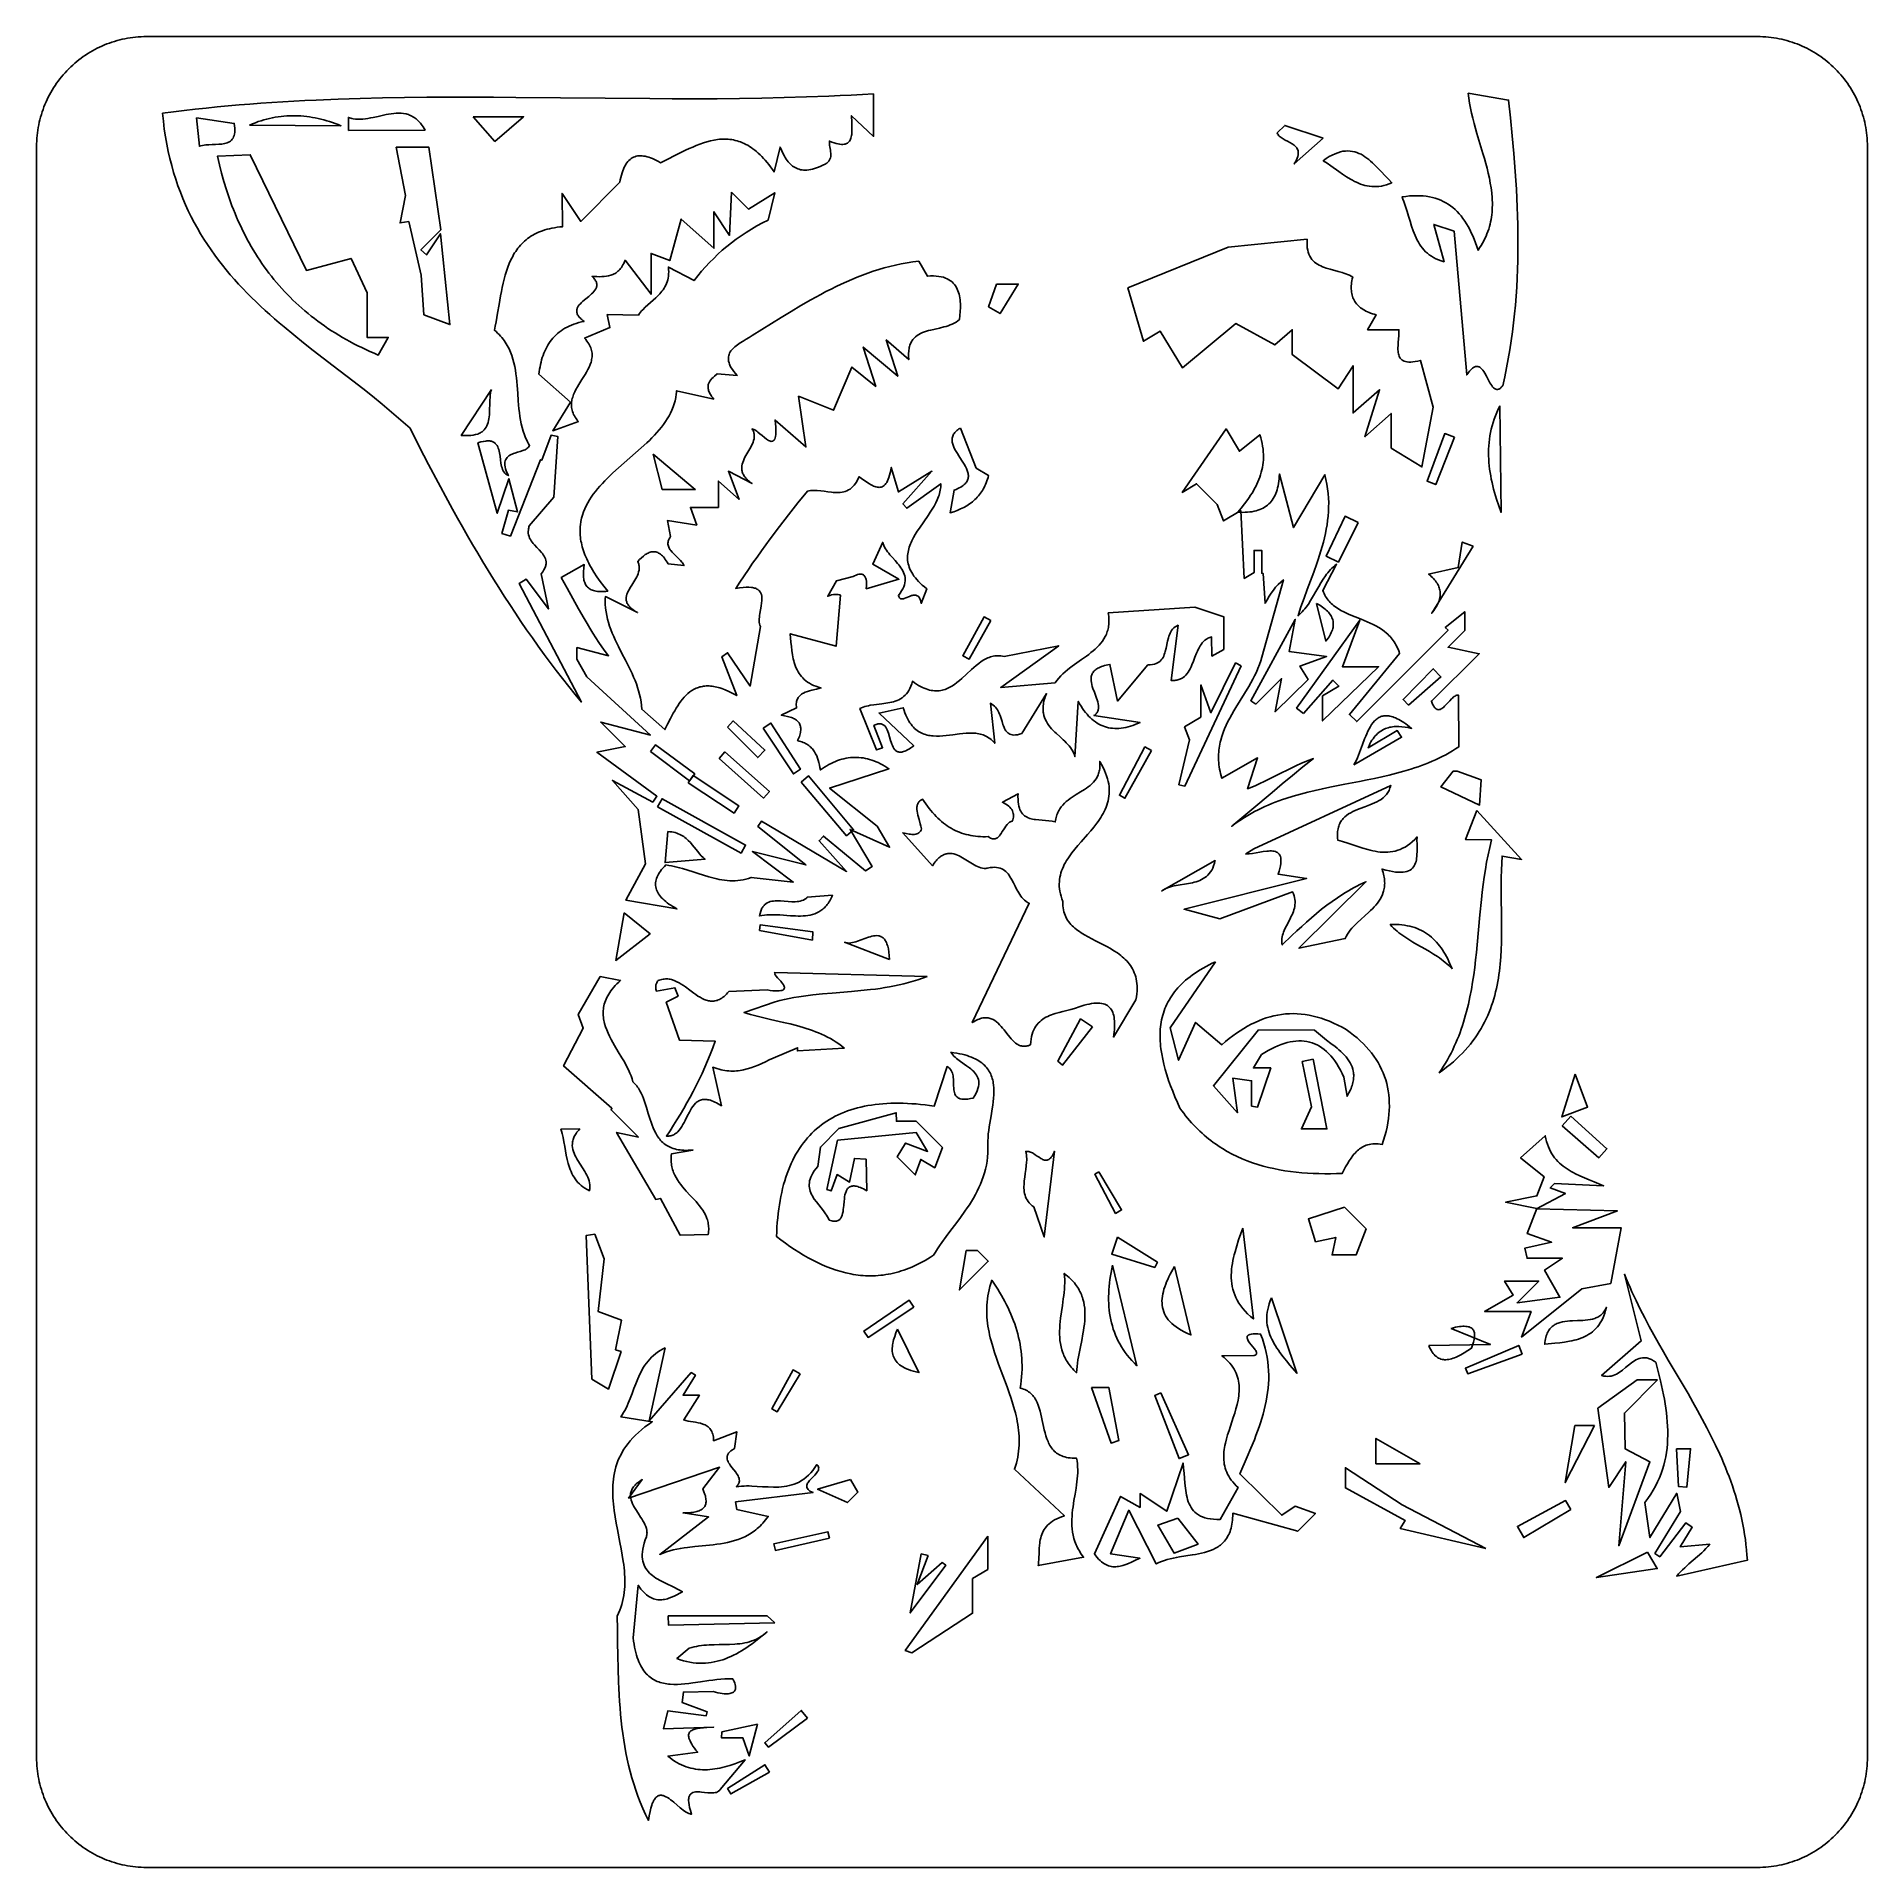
# Model space of a CAD drawing. Header units: metres. Extents: x 0 to 50, y 0 to 50.
import ezdxf

# ---------------------------------------------------------------- set-up
doc = ezdxf.new("R2010")
doc.units = ezdxf.units.M

msp = doc.modelspace()

# ---------------------------------------------------------------- linework, layer by layer
for points in [[(3, 0), (47, 0), (47, 0), (47.074492, 0.000924), (47.148761, 0.003687), (47.222779, 0.008277), (47.296513, 0.01468), (47.369934, 0.022884), (47.443009, 0.032877), (47.51571, 0.044646), (47.588004, 0.058177), (47.659861, 0.073458), (47.731251, 0.090477), (47.802143, 0.10922), (47.872505, 0.129676), (47.942308, 0.15183), (48.01152, 0.175671), (48.080111, 0.201186), (48.14805, 0.228361), (48.215307, 0.257185), (48.281849, 0.287645), (48.347648, 0.319727), (48.412671, 0.35342), (48.476889, 0.388709), (48.540271, 0.425584), (48.602785, 0.46403), (48.664402, 0.504035), (48.725089, 0.545587), (48.784818, 0.588672), (48.843556, 0.633279), (48.901274, 0.679394), (48.957939, 0.727004), (49.013523, 0.776097), (49.067994, 0.826659), (49.12132, 0.87868), (49.12132, 0.87868), (49.173341, 0.932006), (49.223903, 0.986477), (49.272996, 1.042061), (49.320606, 1.098726), (49.366721, 1.156444), (49.411328, 1.215182), (49.454413, 1.274911), (49.495965, 1.335598), (49.53597, 1.397215), (49.574416, 1.459729), (49.611291, 1.523111), (49.64658, 1.587329), (49.680273, 1.652352), (49.712355, 1.718151), (49.742815, 1.784693), (49.771639, 1.85195), (49.798814, 1.919889), (49.824329, 1.98848), (49.84817, 2.057692), (49.870324, 2.127495), (49.89078, 2.197857), (49.909523, 2.268749), (49.926542, 2.340139), (49.941823, 2.411996), (49.955354, 2.48429), (49.967123, 2.556991), (49.977116, 2.630066), (49.98532, 2.703487), (49.991723, 2.777221), (49.996313, 2.851239), (49.999076, 2.925508), (50, 3), (50, 47), (50, 47), (49.999076, 47.074492), (49.996313, 47.148761), (49.991723, 47.222779), (49.98532, 47.296513), (49.977116, 47.369934), (49.967123, 47.443009), (49.955354, 47.51571), (49.941823, 47.588004), (49.926542, 47.659861), (49.909523, 47.731251), (49.89078, 47.802143), (49.870324, 47.872505), (49.84817, 47.942308), (49.824329, 48.01152), (49.798814, 48.080111), (49.771639, 48.14805), (49.742815, 48.215307), (49.712355, 48.281849), (49.680273, 48.347648), (49.64658, 48.412671), (49.611291, 48.476889), (49.574416, 48.540271), (49.53597, 48.602785), (49.495965, 48.664402), (49.454413, 48.725089), (49.411328, 48.784818), (49.366721, 48.843556), (49.320606, 48.901274), (49.272996, 48.957939), (49.223903, 49.013523), (49.173341, 49.067994), (49.12132, 49.12132), (49.12132, 49.12132), (49.067994, 49.173341), (49.013523, 49.223903), (48.957939, 49.272996), (48.901274, 49.320606), (48.843556, 49.366721), (48.784818, 49.411328), (48.725089, 49.454413), (48.664402, 49.495965), (48.602785, 49.53597), (48.540271, 49.574416), (48.476889, 49.611291), (48.412671, 49.64658), (48.347648, 49.680273), (48.281849, 49.712355), (48.215307, 49.742815), (48.14805, 49.771639), (48.080111, 49.798814), (48.01152, 49.824329), (47.942308, 49.84817), (47.872505, 49.870324), (47.802143, 49.89078), (47.731251, 49.909523), (47.659861, 49.926542), (47.588004, 49.941823), (47.51571, 49.955354), (47.443009, 49.967123), (47.369934, 49.977116), (47.296513, 49.98532), (47.222779, 49.991723), (47.148761, 49.996313), (47.074492, 49.999076), (47, 50), (3, 50), (3, 50), (2.925508, 49.999076), (2.851239, 49.996313), (2.777221, 49.991723), (2.703487, 49.98532), (2.630066, 49.977116), (2.556991, 49.967123), (2.48429, 49.955354), (2.411996, 49.941823), (2.340139, 49.926542), (2.268749, 49.909523), (2.197857, 49.89078), (2.127495, 49.870324), (2.057692, 49.84817), (1.98848, 49.824329), (1.919889, 49.798814), (1.85195, 49.771639), (1.784693, 49.742815), (1.718151, 49.712355), (1.652352, 49.680273), (1.587329, 49.64658), (1.523111, 49.611291), (1.459729, 49.574416), (1.397215, 49.53597), (1.335598, 49.495965), (1.274911, 49.454413), (1.215182, 49.411328), (1.156444, 49.366721), (1.098726, 49.320606), (1.042061, 49.272996), (0.986477, 49.223903), (0.932006, 49.173341), (0.87868, 49.12132), (0.87868, 49.12132), (0.826659, 49.067994), (0.776097, 49.013523), (0.727004, 48.957939), (0.679394, 48.901274), (0.633279, 48.843556), (0.588672, 48.784818), (0.545587, 48.725089), (0.504035, 48.664402), (0.46403, 48.602785), (0.425584, 48.540271), (0.388709, 48.476889), (0.35342, 48.412671), (0.319727, 48.347648), (0.287645, 48.281849), (0.257185, 48.215307), (0.228361, 48.14805), (0.201186, 48.080111), (0.175671, 48.01152), (0.15183, 47.942308), (0.129676, 47.872505), (0.10922, 47.802143), (0.090477, 47.731251), (0.073458, 47.659861), (0.058177, 47.588004), (0.044646, 47.51571), (0.032877, 47.443009), (0.022884, 47.369934), (0.01468, 47.296513), (0.008277, 47.222779), (0.003687, 47.148761), (0.000924, 47.074492), (0, 47), (0, 3), (0, 3), (0.000924, 2.925508), (0.003687, 2.851239), (0.008277, 2.777221), (0.01468, 2.703487), (0.022884, 2.630066), (0.032877, 2.556991), (0.044646, 2.48429), (0.058177, 2.411996), (0.073458, 2.340139), (0.090477, 2.268749), (0.10922, 2.197857), (0.129676, 2.127495), (0.15183, 2.057692), (0.175671, 1.98848), (0.201186, 1.919889), (0.228361, 1.85195), (0.257185, 1.784694), (0.287645, 1.718151), (0.319727, 1.652352), (0.35342, 1.587329), (0.388709, 1.523111), (0.425584, 1.459729), (0.46403, 1.397215), (0.504035, 1.335598), (0.545587, 1.274911), (0.588672, 1.215182), (0.633279, 1.156444), (0.679394, 1.098726), (0.727004, 1.042061), (0.776097, 0.986477), (0.826659, 0.932006), (0.87868, 0.87868), (0.87868, 0.87868), (0.932006, 0.826659), (0.986477, 0.776097), (1.042061, 0.727004), (1.098726, 0.679394), (1.156444, 0.633279), (1.215182, 0.588672), (1.274911, 0.545587), (1.335598, 0.504035), (1.397215, 0.46403), (1.459729, 0.425584), (1.523111, 0.388709), (1.587329, 0.35342), (1.652352, 0.319727), (1.718151, 0.287645), (1.784693, 0.257185), (1.85195, 0.228361), (1.919889, 0.201186), (1.98848, 0.175671), (2.057692, 0.15183), (2.127495, 0.129676), (2.197857, 0.10922), (2.268749, 0.090477), (2.340139, 0.073458), (2.411996, 0.058177), (2.48429, 0.044646), (2.556991, 0.032877), (2.630066, 0.022884), (2.703487, 0.01468), (2.777221, 0.008277), (2.851239, 0.003687), (2.925508, 0.000924), (3, 0)], [(22.860137, 48.43938), (22.860294, 47.272518), (22.252221, 47.839022), (22.252221, 47.839022), (22.261338, 47.660299), (22.265576, 47.57256), (22.267824, 47.487597), (22.266749, 47.406677), (22.261017, 47.331071), (22.255989, 47.295657), (22.249296, 47.262048), (22.240774, 47.230402), (22.230254, 47.200879), (22.21757, 47.173635), (22.202556, 47.148832), (22.185045, 47.126626), (22.16487, 47.107177), (22.141865, 47.090643), (22.115864, 47.077183), (22.086699, 47.066956), (22.054203, 47.060121), (22.018212, 47.056836), (21.978557, 47.05726), (21.935072, 47.061551), (21.88759, 47.069869), (21.835945, 47.082372), (21.779971, 47.099218), (21.7195, 47.120567), (21.654367, 47.146577), (21.654367, 47.146577), (21.65224, 47.109106), (21.653829, 47.069756), (21.658195, 47.02888), (21.664398, 46.986834), (21.678561, 46.900643), (21.684643, 46.857207), (21.688808, 46.814015), (21.690115, 46.771423), (21.687627, 46.729783), (21.680404, 46.68945), (21.674724, 46.669885), (21.667508, 46.650779), (21.658638, 46.632176), (21.647998, 46.614122), (21.635471, 46.59666), (21.620938, 46.579834), (21.604283, 46.56369), (21.585387, 46.54827), (21.564135, 46.533619), (21.540408, 46.519782), (21.540408, 46.519782), (21.476172, 46.488229), (21.414187, 46.460149), (21.354391, 46.435492), (21.296726, 46.414207), (21.241132, 46.396244), (21.187551, 46.381552), (21.135923, 46.370081), (21.086188, 46.36178), (21.038287, 46.356599), (20.992162, 46.354487), (20.947752, 46.355393), (20.904999, 46.359267), (20.863843, 46.366058), (20.824225, 46.375717), (20.786085, 46.388191), (20.749365, 46.403432), (20.714005, 46.421387), (20.679945, 46.442008), (20.647127, 46.465242), (20.615491, 46.49104), (20.584978, 46.519351), (20.555528, 46.550125), (20.527083, 46.583311), (20.499582, 46.618858), (20.472967, 46.656715), (20.447179, 46.696834), (20.422158, 46.739162), (20.397844, 46.783649), (20.351103, 46.878899), (20.306482, 46.982179), (20.141703, 46.304893), (20.141703, 46.304893), (20.093757, 46.37472), (20.045787, 46.441236), (19.997794, 46.504498), (19.949777, 46.564565), (19.901738, 46.621498), (19.853677, 46.675354), (19.805594, 46.726194), (19.75749, 46.774075), (19.709364, 46.819057), (19.661218, 46.8612), (19.613052, 46.900561), (19.564866, 46.937201), (19.516661, 46.971178), (19.468436, 47.002551), (19.420194, 47.03138), (19.371933, 47.057723), (19.323655, 47.08164), (19.27536, 47.103189), (19.227048, 47.122429), (19.178719, 47.13942), (19.130375, 47.154221), (19.082015, 47.166891), (19.03364, 47.177488), (18.98525, 47.186072), (18.936846, 47.192702), (18.888428, 47.197437), (18.839997, 47.200336), (18.791553, 47.201458), (18.743096, 47.200862), (18.694628, 47.198608), (18.646147, 47.194753), (18.597656, 47.189358), (18.50064, 47.174182), (18.403584, 47.153551), (18.306492, 47.127938), (18.209366, 47.097816), (18.11221, 47.063657), (18.015028, 47.025934), (17.917822, 46.985118), (17.820597, 46.941682), (17.723355, 46.896099), (17.6261, 46.848842), (17.431565, 46.751192), (17.237018, 46.652511), (17.042486, 46.55658), (17.042486, 46.55658), (16.984567, 46.588746), (16.928272, 46.617985), (16.873587, 46.644272), (16.820498, 46.667586), (16.768992, 46.687904), (16.719054, 46.705203), (16.67067, 46.71946), (16.623827, 46.730652), (16.578511, 46.738758), (16.534707, 46.743753), (16.492402, 46.745615), (16.451581, 46.744322), (16.412231, 46.73985), (16.374339, 46.732177), (16.337889, 46.72128), (16.302868, 46.707137), (16.269263, 46.689724), (16.237058, 46.669019), (16.206241, 46.644999), (16.176797, 46.617641), (16.148713, 46.586923), (16.121973, 46.552821), (16.096566, 46.515313), (16.072476, 46.474376), (16.04969, 46.429988), (16.028193, 46.382126), (16.007972, 46.330766), (15.989013, 46.275886), (15.971302, 46.217464), (15.954825, 46.155476), (15.939568, 46.0899), (15.925517, 46.020713), (14.860433, 44.951917), (14.350602, 45.716664), (14.366604, 44.808499), (14.366604, 44.808499), (14.289914, 44.801455), (14.2157, 44.79247), (14.143914, 44.781583), (14.074511, 44.768828), (14.007442, 44.754244), (13.942663, 44.737868), (13.880125, 44.719735), (13.819783, 44.699882), (13.761589, 44.678348), (13.705498, 44.655168), (13.651461, 44.630379), (13.599433, 44.604018), (13.549367, 44.576122), (13.501217, 44.546728), (13.454934, 44.515872), (13.410474, 44.483592), (13.367788, 44.449923), (13.326832, 44.414904), (13.287557, 44.378571), (13.249917, 44.34096), (13.213865, 44.302109), (13.179355, 44.262054), (13.14634, 44.220832), (13.114774, 44.17848), (13.084609, 44.135035), (13.055799, 44.090534), (13.028297, 44.045013), (13.002057, 43.998509), (12.953175, 43.9027), (12.908779, 43.803402), (12.868496, 43.70091), (12.831952, 43.595518), (12.798774, 43.48752), (12.768587, 43.377211), (12.74102, 43.264887), (12.715698, 43.15084), (12.692247, 43.035367), (12.670295, 42.918761), (12.629391, 42.683331), (12.589999, 42.446906), (12.54913, 42.211843), (12.527208, 42.095558), (12.503796, 41.980499), (12.503796, 41.980499), (12.548136, 41.942292), (12.590232, 41.903301), (12.630148, 41.863548), (12.667945, 41.823052), (12.703689, 41.781836), (12.737443, 41.73992), (12.769269, 41.697325), (12.799232, 41.654074), (12.827394, 41.610186), (12.853821, 41.565684), (12.878574, 41.520588), (12.901717, 41.474919), (12.923314, 41.428699), (12.943429, 41.381949), (12.979464, 41.286943), (13.01033, 41.190071), (13.036535, 41.091502), (13.058586, 40.991405), (13.076992, 40.88995), (13.092259, 40.787306), (13.104897, 40.683643), (13.115412, 40.57913), (13.124312, 40.473937), (13.139301, 40.262186), (13.153924, 40.049746), (13.162369, 39.943691), (13.172245, 39.837973), (13.184062, 39.732759), (13.198326, 39.628221), (13.215545, 39.524527), (13.236228, 39.421846), (13.260882, 39.320349), (13.290015, 39.220204), (13.324134, 39.121582), (13.343222, 39.072894), (13.363748, 39.02465), (13.385774, 38.976871), (13.409364, 38.929579), (13.434581, 38.882795), (13.46149, 38.836539), (13.46149, 38.836539), (13.450092, 38.811171), (13.434586, 38.78846), (13.415341, 38.768138), (13.392724, 38.749937), (13.367103, 38.733588), (13.338847, 38.718822), (13.308323, 38.705371), (13.275898, 38.692967), (13.206823, 38.670224), (13.134563, 38.648445), (13.062064, 38.625481), (13.026645, 38.612884), (12.99227, 38.599186), (12.959306, 38.584117), (12.928123, 38.56741), (12.899087, 38.548795), (12.872568, 38.528005), (12.848932, 38.504771), (12.828549, 38.478825), (12.811785, 38.449897), (12.799009, 38.417719), (12.790589, 38.382024), (12.786893, 38.342542), (12.788289, 38.299005), (12.795144, 38.251144), (12.807827, 38.198691), (12.826706, 38.141377), (12.852149, 38.078934), (12.884523, 38.011094), (12.884523, 38.011094), (12.865378, 38.019493), (12.847495, 38.029106), (12.83082, 38.039881), (12.815304, 38.051769), (12.787538, 38.078681), (12.763784, 38.109441), (12.743629, 38.143648), (12.726661, 38.180902), (12.712467, 38.2208), (12.700634, 38.262941), (12.690749, 38.306925), (12.682399, 38.35235), (12.668657, 38.44592), (12.656104, 38.54044), (12.641439, 38.632702), (12.632282, 38.676984), (12.621359, 38.719497), (12.608257, 38.759841), (12.592563, 38.797615), (12.573865, 38.832417), (12.551749, 38.863846), (12.525804, 38.891502), (12.511266, 38.903789), (12.495616, 38.914982), (12.478801, 38.925032), (12.460772, 38.933887), (12.441475, 38.941498), (12.42086, 38.947814), (12.398874, 38.952785), (12.375467, 38.956362), (12.350586, 38.958494), (12.32418, 38.959131), (12.296198, 38.958223), (12.266587, 38.955719), (12.202275, 38.945725), (12.130831, 38.928748), (12.051842, 38.904386), (12.578611, 36.982596), (12.89938, 37.926914), (13.136791, 37.016839), (12.885161, 37.062565), (12.709088, 36.43019), (12.941219, 36.359041), (13.758112, 38.443147), (13.794327, 38.430152), (14.051751, 39.113316), (14.238261, 39.076428), (14.129124, 37.418996), (13.456535, 36.641723), (13.456535, 36.641723), (13.447303, 36.613798), (13.439841, 36.586565), (13.434087, 36.56), (13.429977, 36.534082), (13.426431, 36.484099), (13.428694, 36.43644), (13.436256, 36.390928), (13.448607, 36.347386), (13.465236, 36.305639), (13.485634, 36.265509), (13.509291, 36.226822), (13.535696, 36.1894), (13.564339, 36.153067), (13.594711, 36.117646), (13.658599, 36.048838), (13.723279, 35.981566), (13.784671, 35.914417), (13.812859, 35.880449), (13.838694, 35.845983), (13.861667, 35.810843), (13.881267, 35.774852), (13.896985, 35.737834), (13.90831, 35.699613), (13.914733, 35.660013), (13.915742, 35.618857), (13.914058, 35.59764), (13.910829, 35.575969), (13.905992, 35.55382), (13.899483, 35.531172), (13.881194, 35.48429), (13.855451, 35.435147), (13.821746, 35.383567), (13.779567, 35.329373), (13.9784, 34.367854), (13.366019, 35.184361), (13.182937, 35.065128), (14.879381, 31.823306), (14.879381, 31.823306), (14.704027, 32.036754), (14.531091, 32.251892), (14.36052, 32.468684), (14.192257, 32.687089), (14.02625, 32.907071), (13.862444, 33.12859), (13.700785, 33.351609), (13.541219, 33.576088), (13.38369, 33.80199), (13.228146, 34.029275), (13.074531, 34.257907), (12.922792, 34.487845), (12.772874, 34.719053), (12.624723, 34.951491), (12.478285, 35.185122), (12.333505, 35.419906), (12.190329, 35.655805), (12.048703, 35.892782), (11.908572, 36.130797), (11.769883, 36.369813), (11.632581, 36.60979), (11.496612, 36.850691), (11.361921, 37.092478), (11.228455, 37.335111), (10.964977, 37.822763), (10.705746, 38.313342), (10.450326, 38.806541), (10.198284, 39.302053), (10.198284, 39.302053), (10.074864, 39.415104), (9.949921, 39.526873), (9.823558, 39.637454), (9.695875, 39.746942), (9.436954, 39.963019), (9.173966, 40.175862), (8.907719, 40.386232), (8.63902, 40.594888), (8.097499, 41.010092), (7.826292, 41.218159), (7.555865, 41.427549), (7.287026, 41.639021), (7.020582, 41.853333), (6.757341, 42.071246), (6.627175, 42.18179), (6.498112, 42.293518), (6.370254, 42.406526), (6.243701, 42.520909), (6.118556, 42.636762), (5.994918, 42.754178), (5.872888, 42.873254), (5.752568, 42.994084), (5.634059, 43.116764), (5.517461, 43.241387), (5.402876, 43.36805), (5.290405, 43.496846), (5.180148, 43.627871), (5.072206, 43.761219), (4.966681, 43.896986), (4.863673, 44.035267), (4.763284, 44.176156), (4.665614, 44.319748), (4.570765, 44.466138), (4.478837, 44.615422), (4.389931, 44.767693), (4.304148, 44.923048), (4.22159, 45.08158), (4.142357, 45.243385), (4.066551, 45.408558), (3.994271, 45.577193), (3.92562, 45.749385), (3.860698, 45.92523), (3.799606, 46.104822), (3.742446, 46.288256), (3.689317, 46.475628), (3.640322, 46.667031), (3.59556, 46.862561), (3.555134, 47.062313), (3.519143, 47.266382), (3.48769, 47.474862), (3.460875, 47.687849), (3.438799, 47.905437), (3.438799, 47.905437), (3.736265, 47.944501), (4.034057, 47.981292), (4.33217, 48.015874), (4.630597, 48.04831), (4.929331, 48.078661), (5.228364, 48.106991), (5.527692, 48.133362), (5.827307, 48.157838), (6.127202, 48.180481), (6.427371, 48.201353), (6.727808, 48.220518), (7.028505, 48.238039), (7.329456, 48.253977), (7.630655, 48.268396), (8.233768, 48.292928), (8.837793, 48.312136), (9.442675, 48.326523), (10.048362, 48.33659), (10.654801, 48.342839), (11.261939, 48.345774), (11.869724, 48.345895), (12.478103, 48.343705), (13.087022, 48.339705), (14.306271, 48.328288), (15.527049, 48.315659), (16.748932, 48.305836), (17.360156, 48.303231), (17.971498, 48.302834), (18.582905, 48.305147), (19.194325, 48.310671), (19.805704, 48.31991), (20.416989, 48.333364), (21.028128, 48.351536), (21.639067, 48.374928), (21.944446, 48.388738), (22.249755, 48.404042), (22.554987, 48.420902), (22.860137, 48.43938)], [(39.096058, 48.4597), (40.200467, 48.267031), (40.200467, 48.267031), (40.253518, 47.77839), (40.302431, 47.290526), (40.346288, 46.803303), (40.366034, 46.55989), (40.384174, 46.316587), (40.400592, 46.073376), (40.415173, 45.830241), (40.427805, 45.587165), (40.438371, 45.34413), (40.446757, 45.10112), (40.452849, 44.858118), (40.456533, 44.615107), (40.457694, 44.37207), (40.456218, 44.12899), (40.451989, 43.88585), (40.444894, 43.642633), (40.434818, 43.399323), (40.421647, 43.155901), (40.405266, 42.912352), (40.385561, 42.668659), (40.362416, 42.424803), (40.335719, 42.18077), (40.305354, 41.93654), (40.271206, 41.692099), (40.233162, 41.447427), (40.191107, 41.20251), (40.144926, 40.957329), (40.094505, 40.711868), (40.039729, 40.46611), (40.039729, 40.46611), (40.020998, 40.443719), (40.002786, 40.424338), (39.985074, 40.407862), (39.96784, 40.394187), (39.951067, 40.383209), (39.934733, 40.374824), (39.918819, 40.368929), (39.903305, 40.365417), (39.888171, 40.364186), (39.873397, 40.365132), (39.858963, 40.36815), (39.84485, 40.373136), (39.831038, 40.379985), (39.817506, 40.388595), (39.791204, 40.410677), (39.765787, 40.438549), (39.741094, 40.471377), (39.716967, 40.508328), (39.693247, 40.548569), (39.646392, 40.635588), (39.599255, 40.725771), (39.550565, 40.81245), (39.525239, 40.852393), (39.499048, 40.888962), (39.471832, 40.921322), (39.443433, 40.94864), (39.428739, 40.960148), (39.413691, 40.970084), (39.398266, 40.978343), (39.382447, 40.98482), (39.366212, 40.989413), (39.349542, 40.992016), (39.332417, 40.992526), (39.314817, 40.990837), (39.296722, 40.986848), (39.278113, 40.980452), (39.258969, 40.971546), (39.239271, 40.960026), (39.218999, 40.945788), (39.198132, 40.928727), (39.176652, 40.908739), (39.154537, 40.885721), (39.131769, 40.859568), (39.108327, 40.830175), (39.059343, 40.761257), (38.713171, 44.686228), (38.158937, 44.870972), (38.440192, 43.852362), (38.440192, 43.852362), (38.361254, 43.874828), (38.287258, 43.900975), (38.217985, 43.930647), (38.15322, 43.963689), (38.092746, 43.999944), (38.036347, 44.039257), (37.983805, 44.081471), (37.934905, 44.126431), (37.889429, 44.17398), (37.847162, 44.223964), (37.807886, 44.276226), (37.771385, 44.330609), (37.737443, 44.386959), (37.705842, 44.445119), (37.676367, 44.504934), (37.648801, 44.566247), (37.622927, 44.628903), (37.598529, 44.692745), (37.553293, 44.823366), (37.511362, 44.956864), (37.471001, 45.09199), (37.43048, 45.227497), (37.388065, 45.362139), (37.342024, 45.494668), (37.317102, 45.55975), (37.290624, 45.623836), (37.290624, 45.623836), (37.394108, 45.637838), (37.494627, 45.647877), (37.592229, 45.653964), (37.686962, 45.656112), (37.778873, 45.654333), (37.868011, 45.648638), (37.954421, 45.63904), (38.038153, 45.625549), (38.119254, 45.608179), (38.197771, 45.58694), (38.273752, 45.561846), (38.347245, 45.532906), (38.418297, 45.500135), (38.486956, 45.463543), (38.553269, 45.423142), (38.617285, 45.378944), (38.679051, 45.330961), (38.738614, 45.279205), (38.796022, 45.223687), (38.851322, 45.164421), (38.904563, 45.101416), (38.955792, 45.034686), (39.005056, 44.964243), (39.052404, 44.890097), (39.097882, 44.812261), (39.141539, 44.730747), (39.183421, 44.645567), (39.223578, 44.556732), (39.262055, 44.464255), (39.298902, 44.368147), (39.334165, 44.26842), (39.367892, 44.165086), (39.367892, 44.165086), (39.410937, 44.228977), (39.451098, 44.293003), (39.488442, 44.357162), (39.523037, 44.421454), (39.554948, 44.485876), (39.584244, 44.550426), (39.61099, 44.615103), (39.635254, 44.679906), (39.657103, 44.744833), (39.676603, 44.809883), (39.693821, 44.875053), (39.708825, 44.940342), (39.721681, 45.005748), (39.732456, 45.071271), (39.741217, 45.136908), (39.74803, 45.202657), (39.752963, 45.268517), (39.756083, 45.334487), (39.757456, 45.400565), (39.75715, 45.466749), (39.755231, 45.533038), (39.751765, 45.59943), (39.740465, 45.732516), (39.723783, 45.865996), (39.702255, 45.999855), (39.676417, 46.134082), (39.646802, 46.268664), (39.613947, 46.403586), (39.578386, 46.538838), (39.540654, 46.674406), (39.501286, 46.810277), (39.419784, 47.082877), (39.338161, 47.356535), (39.298641, 47.493729), (39.260696, 47.631149), (39.224861, 47.768783), (39.19167, 47.906617), (39.16166, 48.044638), (39.135364, 48.182835), (39.113319, 48.321193), (39.096058, 48.4597)], [(4.362254, 47.778803), (4.446936, 47.007191), (4.446936, 47.007191), (4.488431, 47.018579), (4.530964, 47.0278), (4.574355, 47.035122), (4.618422, 47.040815), (4.707868, 47.048385), (4.79786, 47.052662), (4.886957, 47.055793), (4.973715, 47.05993), (5.056694, 47.06722), (5.096316, 47.07272), (5.134452, 47.079815), (5.170922, 47.088772), (5.205546, 47.099862), (5.238144, 47.113353), (5.268535, 47.129513), (5.296539, 47.148612), (5.321977, 47.170917), (5.344667, 47.196697), (5.36443, 47.226222), (5.381085, 47.25976), (5.394452, 47.29758), (5.40435, 47.33995), (5.410601, 47.387139), (5.413022, 47.439416), (5.411435, 47.497049), (5.405659, 47.560307), (5.395513, 47.62946), (4.362254, 47.778803)], [(5.817782, 47.585794), (8.311769, 47.567219), (8.311769, 47.567219), (8.233783, 47.597991), (8.155799, 47.627039), (8.077819, 47.654339), (7.999842, 47.679871), (7.921868, 47.703611), (7.843896, 47.725537), (7.765928, 47.745627), (7.687963, 47.763859), (7.610001, 47.78021), (7.532042, 47.794657), (7.454086, 47.807179), (7.376134, 47.817753), (7.298184, 47.826357), (7.220238, 47.832969), (7.142295, 47.837565), (7.064355, 47.840125), (6.986419, 47.840625), (6.908486, 47.839043), (6.830556, 47.835357), (6.752629, 47.829544), (6.674706, 47.821583), (6.596786, 47.81145), (6.51887, 47.799124), (6.440957, 47.784582), (6.363048, 47.767802), (6.285142, 47.748761), (6.20724, 47.727437), (6.129341, 47.703808), (6.051446, 47.677852), (5.973554, 47.649546), (5.895666, 47.618867), (5.817782, 47.585794)], [(8.51881, 47.432195), (10.610926, 47.448877), (10.610926, 47.448877), (10.585684, 47.492243), (10.559926, 47.533009), (10.533667, 47.571243), (10.506918, 47.607012), (10.479695, 47.640385), (10.45201, 47.671427), (10.423876, 47.700207), (10.395307, 47.726793), (10.366317, 47.751251), (10.336919, 47.77365), (10.307126, 47.794057), (10.276951, 47.812539), (10.246409, 47.829163), (10.215513, 47.843998), (10.184276, 47.857111), (10.152711, 47.868569), (10.120832, 47.87844), (10.088652, 47.886791), (10.023444, 47.899204), (9.957195, 47.906348), (9.890012, 47.908762), (9.822002, 47.906988), (9.753272, 47.901564), (9.683931, 47.893031), (9.614086, 47.881929), (9.543843, 47.868797), (9.473312, 47.854175), (9.331809, 47.822624), (9.190437, 47.791594), (9.120069, 47.777625), (9.050056, 47.765405), (8.980505, 47.755476), (8.911525, 47.748377), (8.843221, 47.744648), (8.775703, 47.744828), (8.709076, 47.749459), (8.64345, 47.759079), (8.611045, 47.76593), (8.57893, 47.77423), (8.547119, 47.784047), (8.515625, 47.79545), (8.51881, 47.432195)], [(11.918837, 47.81291), (12.518418, 47.135964), (13.299509, 47.81291), (11.918837, 47.81291)], [(35.13351, 47.222946), (34.345351, 46.523413), (34.345351, 46.523413), (34.37942, 46.579216), (34.406865, 46.631309), (34.428035, 46.679875), (34.44328, 46.725094), (34.452949, 46.767151), (34.457392, 46.806227), (34.456957, 46.842504), (34.451993, 46.876165), (34.442851, 46.907392), (34.429879, 46.936368), (34.413426, 46.963274), (34.393841, 46.988293), (34.371475, 47.011608), (34.346676, 47.0334), (34.319793, 47.053852), (34.291176, 47.073147), (34.230135, 47.108992), (34.166347, 47.142393), (34.102605, 47.17481), (34.041705, 47.207701), (34.013193, 47.224779), (33.986439, 47.242523), (33.961792, 47.261115), (33.939601, 47.280737), (33.920216, 47.301571), (33.903986, 47.323799), (33.89126, 47.347605), (33.882387, 47.37317), (34.089581, 47.57381), (35.13351, 47.222946)], [(4.936615, 46.733982), (4.936615, 46.733982), (4.99078, 46.498689), (5.049772, 46.267286), (5.113646, 46.039808), (5.182457, 45.816288), (5.218729, 45.706022), (5.256256, 45.59676), (5.295044, 45.488503), (5.335099, 45.381258), (5.376429, 45.275028), (5.41904, 45.169817), (5.462938, 45.065629), (5.508131, 44.962469), (5.554624, 44.860342), (5.602426, 44.75925), (5.651543, 44.6592), (5.70198, 44.560194), (5.753746, 44.462237), (5.806847, 44.365333), (5.861289, 44.269487), (5.917079, 44.174702), (5.974224, 44.080984), (6.032731, 43.988336), (6.092606, 43.896763), (6.153856, 43.806268), (6.216488, 43.716857), (6.280509, 43.628532), (6.345925, 43.5413), (6.412743, 43.455163), (6.480969, 43.370126), (6.550611, 43.286193), (6.621676, 43.203369), (6.694169, 43.121657), (6.768097, 43.041063), (6.843468, 42.96159), (6.920288, 42.883243), (6.998564, 42.806025), (7.078302, 42.729941), (7.15951, 42.654996), (7.242193, 42.581193), (7.326359, 42.508537), (7.412015, 42.437032), (7.499166, 42.366682), (7.58782, 42.297491), (7.677984, 42.229465), (7.769664, 42.162606), (7.862867, 42.09692), (7.9576, 42.03241), (8.053869, 41.969081), (8.151681, 41.906937), (8.251044, 41.845982), (8.351962, 41.786221), (8.454444, 41.727658), (8.558497, 41.670296), (8.664125, 41.614141), (8.771338, 41.559196), (8.88014, 41.505467), (8.99054, 41.452956), (9.102543, 41.401668), (9.216156, 41.351608), (9.331387, 41.302779), (9.602575, 41.785459), (9.023879, 41.785459), (9.023879, 43.004728), (8.587605, 43.942182), (7.370272, 43.615566), (5.834135, 46.773695), (4.936615, 46.733982)], [(9.823767, 46.981538), (10.071112, 45.664179), (9.927096, 44.912092), (10.161364, 44.946301), (10.498197, 43.485372), (10.578309, 42.401953), (11.286094, 42.133482), (11.03006, 44.616579), (10.645512, 44.039758), (10.493627, 44.175656), (11.04166, 44.723688), (10.707968, 46.981538), (9.823767, 46.981538)], [(37.015248, 46.007187), (37.015248, 46.007187), (36.940387, 45.977456), (36.867299, 45.953044), (36.795911, 45.933732), (36.72615, 45.919303), (36.657944, 45.909537), (36.591219, 45.904217), (36.525904, 45.903124), (36.461925, 45.906039), (36.399209, 45.912744), (36.337683, 45.92302), (36.277275, 45.93665), (36.217912, 45.953414), (36.159522, 45.973095), (36.10203, 45.995473), (36.045365, 46.020331), (35.989454, 46.047449), (35.934223, 46.07661), (35.8796, 46.107596), (35.771888, 46.174164), (35.665734, 46.245408), (35.560556, 46.31958), (35.350797, 46.469715), (35.245052, 46.542184), (35.137952, 46.610591), (35.137952, 46.610591), (35.222851, 46.670434), (35.304992, 46.722007), (35.384484, 46.765627), (35.461431, 46.801616), (35.53594, 46.830291), (35.608118, 46.851972), (35.678071, 46.866979), (35.745906, 46.875631), (35.81173, 46.878248), (35.875647, 46.875148), (35.937766, 46.866652), (35.998193, 46.853078), (36.057033, 46.834746), (36.114394, 46.811976), (36.170382, 46.785086), (36.225103, 46.754396), (36.278664, 46.720226), (36.331171, 46.682895), (36.382731, 46.642722), (36.43345, 46.600026), (36.483435, 46.555128), (36.532792, 46.508345), (36.630048, 46.410408), (36.72607, 46.308768), (36.821709, 46.205981), (36.917818, 46.104603), (37.015248, 46.007187)], [(18.975567, 45.753324), (19.43781, 45.29108), (20.158333, 45.734479), (19.97792, 44.989159), (19.97792, 44.989159), (19.820657, 44.910043), (19.66838, 44.827825), (19.520905, 44.742481), (19.378047, 44.653987), (19.239619, 44.562319), (19.105437, 44.467454), (18.975316, 44.369367), (18.84907, 44.268034), (18.726514, 44.163433), (18.607463, 44.055538), (18.491732, 43.944326), (18.379135, 43.829773), (18.269487, 43.711855), (18.162603, 43.590549), (18.058299, 43.46583), (17.956387, 43.337675), (17.254094, 43.704733), (17.254094, 43.704733), (17.260329, 43.639526), (17.262571, 43.577278), (17.261014, 43.51785), (17.255853, 43.461103), (17.247282, 43.406898), (17.235496, 43.355095), (17.220688, 43.305557), (17.203054, 43.258142), (17.182787, 43.212713), (17.160082, 43.16913), (17.135133, 43.127254), (17.108135, 43.086946), (17.079282, 43.048066), (17.048768, 43.010475), (17.016788, 42.974035), (16.983536, 42.938605), (16.913994, 42.870223), (16.841697, 42.804215), (16.695056, 42.674868), (16.623823, 42.609302), (16.556054, 42.541656), (16.523954, 42.506706), (16.493304, 42.470818), (16.464297, 42.433854), (16.437129, 42.395674), (15.585784, 42.408989), (15.655497, 42.053006), (14.966622, 41.762067), (14.966622, 41.762067), (15.000603, 41.724021), (15.031139, 41.686255), (15.058342, 41.648758), (15.082321, 41.611522), (15.103187, 41.574538), (15.121051, 41.537794), (15.136022, 41.501282), (15.148211, 41.464991), (15.157729, 41.428914), (15.164686, 41.393038), (15.169191, 41.357356), (15.171357, 41.321857), (15.171292, 41.286532), (15.169108, 41.251371), (15.164915, 41.216364), (15.158822, 41.181502), (15.150942, 41.146775), (15.141383, 41.112173), (15.117673, 41.043308), (15.088575, 40.974829), (15.054973, 40.906659), (15.017749, 40.838721), (14.977787, 40.770937), (14.893179, 40.635524), (14.808216, 40.499803), (14.767808, 40.431634), (14.72996, 40.363157), (14.695556, 40.294294), (14.665478, 40.224968), (14.640609, 40.155102), (14.630404, 40.119942), (14.621833, 40.084618), (14.615005, 40.049121), (14.610032, 40.013441), (14.607024, 39.977567), (14.60609, 39.941492), (14.607342, 39.905203), (14.61089, 39.868694), (14.616844, 39.831952), (14.625315, 39.79497), (14.636412, 39.757736), (14.650247, 39.720243), (14.66693, 39.682479), (14.686571, 39.644435), (14.70928, 39.606102), (14.735168, 39.56747), (14.764346, 39.52853), (14.796923, 39.489271), (14.097054, 39.236372), (14.576503, 40.015477), (13.718889, 40.779833), (13.718889, 40.779833), (13.727171, 40.848264), (13.737032, 40.915553), (13.748509, 40.981664), (13.76164, 41.046561), (13.776462, 41.110206), (13.793013, 41.172564), (13.811331, 41.233599), (13.831453, 41.293273), (13.853416, 41.351551), (13.877259, 41.408396), (13.903019, 41.463771), (13.930734, 41.517641), (13.960441, 41.569969), (13.992177, 41.620718), (14.025981, 41.669853), (14.06189, 41.717336), (14.099942, 41.763131), (14.140174, 41.807203), (14.182624, 41.849514), (14.227329, 41.890029), (14.274327, 41.92871), (14.323656, 41.965522), (14.375353, 42.000428), (14.429456, 42.033392), (14.486002, 42.064377), (14.54503, 42.093346), (14.606576, 42.120265), (14.670679, 42.145095), (14.737375, 42.167801), (14.806703, 42.188347), (14.8787, 42.206696), (14.953404, 42.222811), (14.953404, 42.222811), (14.920818, 42.247337), (14.891412, 42.271362), (14.865088, 42.294902), (14.841747, 42.317973), (14.82129, 42.340591), (14.803619, 42.362773), (14.788635, 42.384533), (14.77624, 42.405889), (14.766335, 42.426856), (14.758822, 42.447449), (14.753601, 42.467686), (14.750575, 42.487582), (14.749645, 42.507153), (14.750712, 42.526415), (14.753678, 42.545384), (14.758444, 42.564077), (14.764911, 42.582508), (14.772982, 42.600694), (14.793537, 42.636396), (14.819321, 42.67131), (14.849546, 42.705564), (14.883422, 42.739286), (14.920162, 42.772604), (14.999076, 42.838541), (15.07998, 42.904398), (15.119206, 42.937616), (15.156564, 42.971198), (15.191266, 43.005271), (15.222522, 43.039965), (15.249543, 43.075407), (15.271542, 43.111724), (15.280412, 43.130251), (15.28773, 43.149045), (15.293398, 43.168121), (15.297317, 43.187497), (15.29939, 43.207188), (15.299517, 43.227209), (15.297599, 43.247578), (15.293539, 43.268309), (15.287237, 43.289419), (15.278596, 43.310924), (15.267515, 43.33284), (15.253898, 43.355183), (15.237645, 43.377969), (15.218657, 43.401214), (15.196837, 43.424933), (15.172086, 43.449144), (15.172086, 43.449144), (15.303571, 43.444674), (15.369103, 43.443614), (15.434113, 43.444409), (15.498315, 43.447864), (15.561424, 43.454782), (15.623154, 43.465967), (15.683218, 43.482223), (15.712536, 43.492504), (15.741331, 43.504354), (15.769567, 43.517874), (15.797208, 43.533164), (15.824218, 43.550324), (15.850561, 43.569456), (15.876203, 43.59066), (15.901106, 43.614035), (15.925236, 43.639684), (15.948557, 43.667705), (15.971032, 43.6982), (15.992627, 43.731269), (16.013305, 43.767013), (16.033031, 43.805532), (16.051769, 43.846927), (16.069483, 43.891297), (16.780882, 42.963748), (16.780882, 44.077109), (17.290167, 43.883932), (17.607058, 45.015688), (18.495588, 44.21829), (18.495588, 45.214871), (18.926217, 44.568927), (18.975567, 45.753324)], [(34.699867, 44.465978), (34.699867, 44.465978), (34.695774, 44.382958), (34.696872, 44.306095), (34.702919, 44.235101), (34.713673, 44.169685), (34.728893, 44.10956), (34.748337, 44.054437), (34.771763, 44.004028), (34.79893, 43.958042), (34.829597, 43.916192), (34.863521, 43.878189), (34.900462, 43.843745), (34.940177, 43.812569), (34.982424, 43.784374), (35.026963, 43.758872), (35.073552, 43.735772), (35.121949, 43.714787), (35.171912, 43.695627), (35.2232, 43.678005), (35.328784, 43.646215), (35.545219, 43.588375), (35.652205, 43.557704), (35.704544, 43.54092), (35.755792, 43.522786), (35.805707, 43.503013), (35.854048, 43.481311), (35.900572, 43.457393), (35.945039, 43.43097), (35.945039, 43.43097), (35.932999, 43.380633), (35.923066, 43.331494), (35.915235, 43.283549), (35.909503, 43.236796), (35.905863, 43.191232), (35.904312, 43.146856), (35.904844, 43.103665), (35.907455, 43.061656), (35.912141, 43.020827), (35.918895, 42.981175), (35.927714, 42.942699), (35.938593, 42.905395), (35.951527, 42.869262), (35.966511, 42.834296), (35.98354, 42.800497), (36.00261, 42.76786), (36.023716, 42.736384), (36.046854, 42.706066), (36.072017, 42.676904), (36.099203, 42.648895), (36.128405, 42.622037), (36.159619, 42.596328), (36.19284, 42.571766), (36.228065, 42.548347), (36.265287, 42.526069), (36.304502, 42.504931), (36.345705, 42.484929), (36.388892, 42.466061), (36.434057, 42.448325), (36.481197, 42.431718), (36.530306, 42.416238), (36.581379, 42.401882), (36.349614, 41.993303), (37.203913, 41.995135), (37.203913, 41.995135), (37.20541, 41.955663), (37.205381, 41.915051), (37.201797, 41.831204), (37.187858, 41.658607), (37.181694, 41.573052), (37.178863, 41.490122), (37.179352, 41.450141), (37.181461, 41.411415), (37.18545, 41.374144), (37.191582, 41.338527), (37.200119, 41.304765), (37.211324, 41.273056), (37.225457, 41.243601), (37.242782, 41.216599), (37.26356, 41.19225), (37.288052, 41.170754), (37.316522, 41.152309), (37.349231, 41.137117), (37.386441, 41.125375), (37.428414, 41.117285), (37.475412, 41.113045), (37.527698, 41.112856), (37.585532, 41.116917), (37.649177, 41.125428), (37.718896, 41.138587), (37.794949, 41.156596), (38.144487, 39.879687), (37.834529, 38.246262), (36.993627, 38.76374), (36.993627, 39.709997), (36.275167, 39.073647), (36.677946, 40.356574), (35.954411, 39.725049), (35.954411, 41.010771), (35.546171, 40.379855), (34.291666, 41.314926), (34.291666, 41.996272), (33.820907, 41.579314), (32.752298, 42.162191), (31.290892, 40.956695), (30.684135, 41.957176), (30.226628, 41.678693), (29.806045, 43.138363), (32.544978, 44.251588), (34.699867, 44.465978)], [(24.096733, 43.865857), (24.327816, 43.456938), (24.327816, 43.456938), (24.413249, 43.462267), (24.493336, 43.463167), (24.568238, 43.459809), (24.638116, 43.452363), (24.703129, 43.441), (24.76344, 43.42589), (24.819207, 43.407204), (24.870593, 43.385112), (24.917758, 43.359785), (24.960861, 43.331393), (25.000065, 43.300107), (25.03553, 43.266097), (25.067416, 43.229534), (25.095883, 43.190588), (25.121094, 43.14943), (25.143208, 43.10623), (25.162385, 43.061158), (25.178788, 43.014386), (25.192575, 42.966083), (25.203908, 42.916421), (25.212948, 42.865569), (25.219855, 42.813699), (25.22479, 42.76098), (25.227914, 42.707583), (25.229387, 42.653679), (25.229369, 42.599438), (25.225506, 42.490628), (25.21761, 42.382516), (25.206967, 42.276466), (25.206967, 42.276466), (25.161267, 42.238636), (25.112738, 42.205024), (25.061679, 42.175232), (25.008387, 42.148861), (24.95316, 42.125513), (24.896295, 42.104788), (24.83809, 42.086288), (24.778842, 42.069614), (24.65841, 42.040151), (24.53738, 42.013208), (24.418132, 41.985598), (24.359921, 41.970545), (24.303048, 41.954129), (24.247812, 41.935951), (24.19451, 41.915612), (24.143439, 41.892715), (24.094897, 41.866859), (24.049182, 41.837647), (24.006591, 41.804679), (23.967423, 41.767558), (23.949215, 41.747315), (23.931974, 41.725884), (23.915737, 41.703215), (23.900542, 41.679258), (23.886426, 41.653964), (23.873426, 41.627282), (23.861579, 41.599164), (23.850922, 41.569558), (23.841493, 41.538415), (23.833328, 41.505686), (23.826466, 41.471321), (23.820942, 41.435268), (23.816795, 41.39748), (23.814062, 41.357906), (23.812779, 41.316496), (23.812984, 41.2732), (23.818008, 41.180751), (23.205537, 41.717314), (23.516866, 40.725671), (22.578338, 41.521158), (22.915736, 40.446483), (22.267591, 40.975581), (21.766779, 39.794867), (20.807971, 40.176693), (21.01191, 38.794442), (20.169749, 39.527607), (20.169749, 39.527607), (20.179618, 39.427355), (20.185886, 39.338265), (20.188722, 39.259818), (20.188296, 39.191496), (20.184776, 39.132781), (20.178334, 39.083154), (20.169138, 39.042096), (20.157358, 39.009091), (20.143163, 38.983618), (20.135213, 38.973545), (20.126723, 38.96516), (20.117715, 38.9584), (20.108208, 38.953199), (20.098225, 38.949492), (20.087787, 38.947215), (20.065629, 38.946691), (20.041905, 38.951109), (20.016783, 38.959949), (19.990434, 38.972694), (19.963027, 38.988824), (19.93473, 39.007823), (19.87615, 39.05235), (19.81605, 39.102128), (19.755787, 39.153009), (19.696716, 39.200847), (19.668052, 39.222329), (19.640195, 39.241495), (19.613314, 39.257827), (19.587579, 39.270806), (19.563159, 39.279914), (19.540225, 39.284633), (19.540225, 39.284633), (19.554186, 39.262209), (19.566151, 39.239775), (19.576196, 39.217329), (19.584396, 39.194871), (19.590827, 39.1724), (19.595562, 39.149914), (19.598678, 39.127414), (19.600249, 39.104897), (19.599058, 39.059813), (19.592591, 39.014654), (19.581448, 38.969414), (19.56623, 38.924086), (19.54754, 38.878663), (19.525977, 38.833138), (19.502142, 38.787504), (19.476637, 38.741754), (19.423021, 38.649879), (19.369937, 38.557455), (19.345097, 38.511021), (19.322193, 38.464428), (19.301826, 38.417671), (19.284597, 38.370743), (19.271108, 38.323635), (19.261959, 38.276342), (19.257752, 38.228856), (19.259086, 38.181171), (19.26202, 38.157251), (19.266565, 38.133279), (19.272795, 38.109253), (19.280788, 38.085173), (19.290616, 38.061038), (19.302356, 38.036847), (19.316083, 38.012599), (19.331871, 37.988293), (19.349797, 37.963929), (19.369934, 37.939505), (19.392359, 37.915021), (19.417146, 37.890475), (19.44437, 37.865868), (19.474108, 37.841197), (19.506432, 37.816463), (19.54142, 37.791664), (18.893341, 38.129351), (19.185571, 37.358925), (18.620294, 37.8596), (18.620294, 37.143629), (17.855431, 37.143629), (18.029794, 36.659288), (17.234347, 36.786221), (17.31578, 36.349064), (17.31578, 36.349064), (17.293148, 36.315559), (17.274949, 36.283177), (17.260958, 36.251862), (17.250953, 36.221558), (17.244708, 36.192208), (17.242001, 36.163755), (17.242608, 36.136143), (17.246304, 36.109316), (17.252866, 36.083217), (17.26207, 36.05779), (17.273692, 36.032978), (17.287508, 36.008725), (17.303295, 35.984974), (17.320829, 35.96167), (17.360241, 35.916173), (17.403954, 35.871782), (17.450178, 35.828047), (17.542994, 35.740735), (17.586005, 35.696255), (17.624364, 35.650624), (17.641239, 35.627236), (17.65628, 35.60339), (17.669262, 35.579031), (17.679963, 35.554102), (17.248529, 35.597945), (17.248529, 35.597945), (17.222548, 35.64317), (17.196568, 35.684747), (17.170587, 35.722766), (17.144605, 35.757311), (17.118623, 35.788469), (17.092639, 35.816327), (17.066654, 35.840972), (17.040668, 35.86249), (17.01468, 35.880967), (16.98869, 35.896491), (16.962698, 35.909147), (16.936703, 35.919023), (16.910706, 35.926204), (16.884707, 35.930778), (16.858704, 35.93283), (16.832698, 35.932448), (16.806689, 35.929718), (16.780676, 35.924727), (16.75466, 35.91756), (16.728639, 35.908306), (16.702615, 35.897049), (16.676585, 35.883877), (16.650551, 35.868877), (16.624513, 35.852134), (16.57242, 35.813768), (16.520305, 35.769473), (16.468166, 35.71994), (16.416003, 35.665861), (16.416003, 35.665861), (16.427167, 35.641037), (16.436446, 35.616379), (16.443914, 35.591883), (16.449646, 35.567546), (16.453715, 35.543365), (16.456196, 35.519337), (16.456685, 35.471722), (16.451708, 35.424676), (16.441855, 35.378169), (16.427718, 35.332175), (16.409889, 35.286666), (16.38896, 35.241615), (16.365523, 35.196993), (16.340169, 35.152774), (16.31349, 35.10893), (16.258527, 35.022255), (16.205366, 34.936749), (16.180942, 34.894366), (16.158744, 34.852191), (16.139364, 34.810199), (16.123395, 34.768361), (16.111427, 34.72665), (16.104052, 34.685038), (16.101863, 34.643498), (16.102898, 34.622746), (16.105452, 34.602002), (16.109597, 34.581262), (16.115409, 34.560523), (16.122962, 34.539781), (16.132328, 34.519033), (16.143583, 34.498275), (16.156799, 34.477504), (16.172052, 34.456716), (16.189415, 34.435909), (16.208962, 34.415078), (16.230768, 34.39422), (16.254905, 34.373332), (16.281449, 34.352411), (16.342049, 34.310452), (16.413162, 34.268317), (15.532723, 34.704643), (15.532723, 34.704643), (15.529894, 34.651712), (15.52864, 34.5992), (15.528913, 34.547095), (15.530664, 34.495385), (15.538411, 34.393095), (15.551496, 34.292228), (15.569536, 34.192681), (15.592146, 34.094351), (15.618943, 33.997136), (15.649541, 33.900932), (15.683557, 33.805637), (15.720606, 33.711149), (15.760304, 33.617363), (15.802268, 33.524179), (15.846112, 33.431492), (15.891453, 33.3392), (15.985086, 33.155391), (16.080096, 32.971929), (16.173407, 32.787992), (16.218465, 32.695588), (16.261946, 32.602758), (16.303465, 32.509398), (16.342639, 32.415405), (16.379082, 32.320676), (16.412412, 32.22511), (16.442243, 32.128603), (16.468192, 32.031052), (16.489873, 31.932355), (16.506904, 31.832408), (16.5189, 31.73111), (16.525476, 31.628357), (17.15777, 31.075895), (17.15777, 31.075895), (17.233497, 31.226433), (17.30946, 31.375103), (17.386951, 31.51966), (17.426674, 31.589694), (17.467263, 31.657857), (17.508881, 31.723869), (17.55169, 31.78745), (17.595849, 31.848318), (17.641522, 31.906193), (17.68887, 31.960795), (17.738055, 32.011842), (17.789237, 32.059054), (17.842579, 32.10215), (17.898242, 32.140849), (17.956388, 32.174872), (18.017178, 32.203937), (18.048615, 32.216522), (18.080774, 32.227763), (18.113675, 32.237624), (18.147338, 32.246071), (18.181783, 32.253067), (18.217031, 32.258578), (18.253101, 32.262569), (18.290014, 32.265005), (18.32779, 32.265851), (18.36645, 32.265071), (18.406013, 32.262631), (18.4465, 32.258495), (18.48793, 32.252629), (18.530325, 32.244997), (18.573704, 32.235564), (18.618087, 32.224296), (18.663495, 32.211156), (18.709948, 32.196111), (18.806069, 32.160161), (18.906612, 32.116167), (19.011739, 32.063846), (19.12161, 32.002919), (18.712074, 33.05934), (18.871181, 33.170775), (19.491731, 32.263428), (19.76765, 33.888932), (19.76765, 33.888932), (19.753213, 33.925663), (19.743389, 33.965087), (19.737672, 34.006909), (19.73556, 34.050831), (19.736548, 34.096557), (19.740132, 34.143789), (19.745808, 34.192232), (19.753072, 34.241587), (19.787926, 34.442205), (19.801775, 34.540277), (19.806041, 34.587714), (19.807863, 34.63369), (19.806736, 34.677908), (19.802157, 34.720072), (19.793621, 34.759883), (19.780624, 34.797047), (19.772295, 34.814542), (19.762662, 34.831265), (19.751662, 34.847177), (19.739232, 34.862241), (19.725309, 34.876421), (19.709829, 34.889678), (19.69273, 34.901977), (19.673949, 34.91328), (19.653423, 34.92355), (19.631089, 34.932749), (19.606883, 34.940842), (19.580743, 34.94779), (19.552606, 34.953556), (19.522408, 34.958104), (19.45558, 34.963395), (19.379755, 34.963367), (19.294429, 34.957723), (19.199098, 34.946165), (19.093257, 34.928397), (19.093257, 34.928397), (19.207136, 35.102211), (19.322214, 35.274841), (19.438481, 35.446318), (19.555926, 35.616676), (19.674536, 35.785946), (19.794303, 35.954161), (19.915213, 36.121352), (20.037257, 36.287552), (20.284702, 36.617108), (20.536548, 36.943086), (20.792707, 37.265743), (21.053092, 37.585337), (21.053092, 37.585337), (21.094709, 37.595575), (21.137547, 37.602548), (21.1815, 37.606597), (21.226462, 37.608061), (21.272326, 37.607281), (21.318986, 37.604595), (21.414263, 37.594868), (21.511439, 37.581599), (21.609663, 37.567506), (21.708079, 37.555308), (21.757092, 37.550769), (21.805834, 37.547723), (21.854197, 37.54651), (21.902074, 37.547469), (21.94936, 37.550941), (21.995946, 37.557266), (22.041727, 37.566782), (22.086596, 37.579831), (22.130446, 37.596751), (22.17317, 37.617882), (22.214662, 37.643565), (22.254815, 37.67414), (22.293522, 37.709945), (22.330677, 37.751321), (22.366172, 37.798607), (22.399901, 37.852144), (22.431758, 37.912271), (22.461636, 37.979328), (22.461636, 37.979328), (22.595142, 37.886381), (22.662104, 37.840026), (22.728639, 37.796462), (22.794323, 37.757724), (22.826713, 37.740802), (22.858731, 37.725849), (22.890324, 37.71312), (22.921438, 37.702869), (22.952021, 37.695352), (22.98202, 37.690822), (23.011382, 37.689533), (23.040053, 37.69174), (23.06798, 37.697698), (23.095111, 37.70766), (23.121392, 37.721882), (23.14677, 37.740617), (23.171193, 37.764119), (23.194606, 37.792644), (23.216958, 37.826446), (23.238195, 37.865778), (23.258263, 37.910896), (23.277111, 37.962053), (23.294684, 38.019504), (23.310929, 38.083504), (23.325795, 38.154307), (23.339227, 38.232166), (23.537793, 37.565881), (24.452079, 38.128519), (23.657719, 37.243375), (23.762858, 37.120676), (24.691052, 37.786243), (24.691052, 37.786243), (24.692246, 37.742222), (24.690796, 37.698336), (24.686819, 37.654575), (24.680432, 37.610933), (24.671751, 37.567402), (24.660895, 37.523973), (24.647979, 37.480641), (24.633121, 37.437397), (24.616437, 37.394233), (24.598045, 37.351142), (24.556605, 37.265148), (24.509734, 37.179354), (24.45837, 37.0937), (24.403447, 37.008124), (24.345903, 36.922565), (24.226689, 36.751259), (24.108215, 36.579293), (24.051595, 36.492911), (23.997968, 36.406182), (23.948268, 36.319044), (23.903433, 36.231438), (23.883131, 36.18744), (23.864397, 36.143302), (23.847346, 36.099017), (23.832096, 36.054576), (23.818764, 36.009973), (23.807467, 35.965199), (23.798322, 35.920246), (23.791445, 35.875109), (23.786954, 35.829778), (23.784965, 35.784246), (23.785597, 35.738506), (23.788964, 35.69255), (23.795186, 35.64637), (23.804378, 35.599958), (23.816657, 35.553308), (23.832141, 35.506412), (23.850947, 35.459261), (23.873191, 35.411849), (23.89899, 35.364168), (23.928462, 35.316209), (23.961723, 35.267967), (23.99889, 35.219432), (24.040081, 35.170597), (24.085412, 35.121455), (24.135, 35.071999), (24.188963, 35.022219), (24.247416, 34.97211), (24.310478, 34.921663), (24.159394, 34.518699), (24.159394, 34.518699), (24.149419, 34.567202), (24.13749, 34.608973), (24.12374, 34.644416), (24.108303, 34.673935), (24.091315, 34.697935), (24.072908, 34.71682), (24.053217, 34.730995), (24.032377, 34.740863), (24.010521, 34.74683), (23.987784, 34.749298), (23.9643, 34.748673), (23.940203, 34.745359), (23.915628, 34.73976), (23.890708, 34.73228), (23.840371, 34.713297), (23.741468, 34.670553), (23.69505, 34.653261), (23.673068, 34.64705), (23.652084, 34.643002), (23.632232, 34.64152), (23.613645, 34.64301), (23.596459, 34.647874), (23.580807, 34.656519), (23.566823, 34.669347), (23.554642, 34.686764), (23.544398, 34.709173), (23.536225, 34.73698), (23.536225, 34.73698), (23.584575, 34.799679), (23.624967, 34.860124), (23.6578, 34.918428), (23.683469, 34.974705), (23.702372, 35.029068), (23.714906, 35.081631), (23.721469, 35.132509), (23.722458, 35.181813), (23.71827, 35.229659), (23.709302, 35.276159), (23.695952, 35.321428), (23.678617, 35.365579), (23.657694, 35.408726), (23.63358, 35.450982), (23.606672, 35.492461), (23.577369, 35.533278), (23.546067, 35.573544), (23.513162, 35.613375), (23.444138, 35.692185), (23.373474, 35.770614), (23.304349, 35.849575), (23.271356, 35.889538), (23.239939, 35.929974), (23.210496, 35.970998), (23.183424, 36.012723), (23.15912, 36.055262), (23.137981, 36.09873), (23.120405, 36.14324), (23.106789, 36.188905), (22.833805, 35.588834), (23.550074, 35.181863), (22.659194, 34.920426), (22.659194, 34.920426), (22.664165, 34.998786), (22.6645, 35.067441), (22.660401, 35.126825), (22.652074, 35.177377), (22.646388, 35.199477), (22.639721, 35.219532), (22.632099, 35.237597), (22.623547, 35.253726), (22.614091, 35.267975), (22.603756, 35.280397), (22.592567, 35.291048), (22.58055, 35.299981), (22.567731, 35.307251), (22.554134, 35.312913), (22.539786, 35.317021), (22.524712, 35.319631), (22.492488, 35.32057), (22.457665, 35.316168), (22.420446, 35.306861), (22.381037, 35.293084), (22.33964, 35.275275), (22.29646, 35.25387), (21.84555, 35.140625), (21.605593, 34.717382), (21.605593, 34.717382), (21.659938, 34.736678), (21.712827, 34.75101), (21.763518, 34.760586), (21.811274, 34.765612), (21.855353, 34.766296), (21.895015, 34.762843), (21.929521, 34.755461), (21.95813, 34.744357), (21.834522, 33.350971), (20.580467, 33.690964), (20.580467, 33.690964), (20.602312, 33.459609), (20.613598, 33.344291), (20.626894, 33.230157), (20.643525, 33.117919), (20.653506, 33.062732), (20.664817, 33.008285), (20.677626, 32.954667), (20.692096, 32.901965), (20.708395, 32.85027), (20.726687, 32.799669), (20.747139, 32.750252), (20.769916, 32.702106), (20.795183, 32.655322), (20.823107, 32.609987), (20.853854, 32.566189), (20.887588, 32.524019), (20.924476, 32.483564), (20.964683, 32.444914), (21.008376, 32.408156), (21.055719, 32.37338), (21.106878, 32.340674), (21.162019, 32.310127), (21.221309, 32.281828), (21.284911, 32.255865), (21.352993, 32.232328), (21.42572, 32.211304), (21.42572, 32.211304), (21.362713, 32.195154), (21.298846, 32.180067), (21.171666, 32.150113), (21.109922, 32.133757), (21.050454, 32.115491), (20.994046, 32.094572), (20.941483, 32.070254), (20.916888, 32.056589), (20.893548, 32.041796), (20.871561, 32.025782), (20.851026, 32.008453), (20.832039, 31.989718), (20.8147, 31.969482), (20.799106, 31.947654), (20.785356, 31.92414), (20.773546, 31.898846), (20.763776, 31.871681), (20.756144, 31.842552), (20.750746, 31.811364), (20.747682, 31.778026), (20.747049, 31.742445), (20.748946, 31.704527), (20.75347, 31.664179), (20.33452, 31.464573), (20.33452, 31.464573), (20.424271, 31.451856), (20.505747, 31.435653), (20.578962, 31.415838), (20.612474, 31.404536), (20.643926, 31.392283), (20.673319, 31.379065), (20.700653, 31.364864), (20.725931, 31.349665), (20.749154, 31.333452), (20.770324, 31.316209), (20.789442, 31.297921), (20.80651, 31.278572), (20.821529, 31.258146), (20.834501, 31.236627), (20.845427, 31.213999), (20.854309, 31.190246), (20.861148, 31.165353), (20.865947, 31.139304), (20.868705, 31.112083), (20.869426, 31.083674), (20.86811, 31.054062), (20.864759, 31.02323), (20.859374, 30.991163), (20.851957, 30.957844), (20.84251, 30.923259), (20.831035, 30.887391), (20.817531, 30.850224), (20.784448, 30.771932), (20.784448, 30.771932), (20.825405, 30.762036), (20.86451, 30.75076), (20.901809, 30.738143), (20.937348, 30.724227), (20.971174, 30.709053), (21.003332, 30.692663), (21.033867, 30.675095), (21.062826, 30.656393), (21.090255, 30.636596), (21.1162, 30.615746), (21.140705, 30.593883), (21.163818, 30.571048), (21.185584, 30.547282), (21.206049, 30.522627), (21.243259, 30.47081), (21.275815, 30.415924), (21.304085, 30.358298), (21.328434, 30.298257), (21.34923, 30.236129), (21.36684, 30.172242), (21.381631, 30.106922), (21.39397, 30.040498), (21.404223, 29.973295), (21.404223, 29.973295), (21.462785, 30.014113), (21.521341, 30.052333), (21.579892, 30.087959), (21.638438, 30.120993), (21.696979, 30.151437), (21.755518, 30.179296), (21.814054, 30.20457), (21.872589, 30.227265), (21.931122, 30.247381), (21.989655, 30.264922), (22.048188, 30.27989), (22.106722, 30.292289), (22.165258, 30.302121), (22.223797, 30.30939), (22.282339, 30.314096), (22.340885, 30.316245), (22.399435, 30.315838), (22.457991, 30.312877), (22.516553, 30.307367), (22.575121, 30.29931), (22.633697, 30.288707), (22.692282, 30.275564), (22.750875, 30.259881), (22.809478, 30.241662), (22.868092, 30.220909), (22.926717, 30.197626), (22.985353, 30.171815), (23.044002, 30.143479), (23.102665, 30.112621), (23.161341, 30.079243), (23.220032, 30.043348), (23.278739, 30.00494), (21.654819, 29.47496), (22.951919, 28.434711), (23.296268, 27.860795), (22.217906, 28.349699), (22.818654, 27.334823), (22.638573, 27.219567), (21.486846, 28.166846), (21.371445, 28.037347), (22.120965, 27.202168), (19.798254, 28.577416), (19.701058, 28.431725), (21.009801, 27.380439), (19.550767, 27.744075), (20.66547, 26.908048), (19.519201, 27.035122), (19.519201, 27.035122), (19.44454, 27.008977), (19.370316, 26.987576), (19.296497, 26.970683), (19.223049, 26.958062), (19.14994, 26.949474), (19.077139, 26.944682), (19.004612, 26.943451), (18.932329, 26.945543), (18.860255, 26.950721), (18.78836, 26.958748), (18.71661, 26.969387), (18.644973, 26.9824), (18.573418, 26.997552), (18.501911, 27.014605), (18.358915, 27.053466), (18.215727, 27.097087), (18.072087, 27.143573), (17.927739, 27.191027), (17.782422, 27.237555), (17.63588, 27.281259), (17.562068, 27.30146), (17.487852, 27.320244), (17.413201, 27.337374), (17.338082, 27.352614), (17.262463, 27.365726), (17.186311, 27.376473), (17.186311, 27.376473), (17.143988, 27.334584), (17.10514, 27.292944), (17.069753, 27.251556), (17.037812, 27.210424), (17.009306, 27.169553), (16.98422, 27.128946), (16.962541, 27.088607), (16.944256, 27.04854), (16.929351, 27.008749), (16.917813, 26.969238), (16.909629, 26.930011), (16.904785, 26.891071), (16.903268, 26.852423), (16.905064, 26.81407), (16.910161, 26.776017), (16.918544, 26.738268), (16.930201, 26.700825), (16.945118, 26.663694), (16.963282, 26.626878), (16.984678, 26.59038), (17.009295, 26.554206), (17.037119, 26.518358), (17.068135, 26.482841), (17.102331, 26.447659), (17.139694, 26.412816), (17.18021, 26.378314), (17.223866, 26.344159), (17.270648, 26.310355), (17.320542, 26.276904), (17.373537, 26.243812), (17.429618, 26.211082), (17.488771, 26.178718), (16.095945, 26.413335), (16.628735, 27.412317), (16.426335, 28.892174), (15.724971, 29.684037), (16.827089, 29.09624), (16.939365, 29.252261), (15.301056, 30.453894), (16.076294, 30.611812), (15.408098, 31.280008), (16.764917, 30.926055), (15.027562, 32.517107), (14.754411, 32.997852), (14.754411, 33.312086), (15.61947, 33.091722), (15.61947, 33.091722), (15.528858, 33.211323), (15.441053, 33.333087), (15.35574, 33.456941), (15.272604, 33.582814), (15.191329, 33.710632), (15.111601, 33.840322), (15.033105, 33.971813), (14.955525, 34.105032), (14.801855, 34.376362), (14.64807, 34.653732), (14.49165, 34.936563), (14.330074, 35.224272), (14.955679, 35.578917), (14.955679, 35.578917), (14.941627, 35.480685), (14.93373, 35.389259), (14.932161, 35.346115), (14.932216, 35.304692), (14.933924, 35.264996), (14.937313, 35.227034), (14.942413, 35.190813), (14.949251, 35.156339), (14.957856, 35.123619), (14.968257, 35.092659), (14.980482, 35.063466), (14.994561, 35.036047), (15.010521, 35.010407), (15.028391, 34.986554), (15.0482, 34.964493), (15.069976, 34.944233), (15.093748, 34.925778), (15.119544, 34.909136), (15.147394, 34.894313), (15.177325, 34.881315), (15.209367, 34.87015), (15.243547, 34.860824), (15.279895, 34.853343), (15.318438, 34.847713), (15.359207, 34.843943), (15.402228, 34.842037), (15.447532, 34.842002), (15.495145, 34.843845), (15.545098, 34.847573), (15.597418, 34.853192), (15.597418, 34.853192), (15.488018, 34.988818), (15.388139, 35.121049), (15.297533, 35.249971), (15.215954, 35.375672), (15.143152, 35.498239), (15.109966, 35.558375), (15.078881, 35.617761), (15.049868, 35.676406), (15.022894, 35.734323), (14.997929, 35.791522), (14.974942, 35.848014), (14.953903, 35.903809), (14.934779, 35.95892), (14.91754, 36.013356), (14.902156, 36.067129), (14.888595, 36.12025), (14.876827, 36.172729), (14.866819, 36.224578), (14.858543, 36.275807), (14.851966, 36.326428), (14.847057, 36.37645), (14.843786, 36.425886), (14.842122, 36.474746), (14.842033, 36.52304), (14.84349, 36.570781), (14.84646, 36.617978), (14.850913, 36.664644), (14.864145, 36.756421), (14.882937, 36.8462), (14.907042, 36.934068), (14.936213, 37.020113), (14.970201, 37.104422), (15.00876, 37.187082), (15.051642, 37.268181), (15.0986, 37.347806), (15.149385, 37.426045), (15.20375, 37.502984), (15.261449, 37.578711), (15.322233, 37.653314), (15.385854, 37.726879), (15.452066, 37.799495), (15.520621, 37.871248), (15.591271, 37.942226), (15.663768, 38.012516), (15.737866, 38.082205), (15.889872, 38.220133), (16.045309, 38.356707), (16.202196, 38.492626), (16.358553, 38.628589), (16.512401, 38.765295), (16.661758, 38.903442), (16.734134, 38.973275), (16.804645, 39.04373), (16.873043, 39.114895), (16.939081, 39.186857), (17.002512, 39.259704), (17.063087, 39.333523), (17.12056, 39.408401), (17.174682, 39.484425), (17.225207, 39.561683), (17.271886, 39.640263), (17.314473, 39.720251), (17.35272, 39.801736), (17.386378, 39.884803), (17.415201, 39.969541), (17.438942, 40.056038), (17.457352, 40.144379), (17.470184, 40.234654), (17.474431, 40.280543), (17.47719, 40.326948), (18.49236, 40.101291), (18.49236, 40.101291), (18.465871, 40.133816), (18.442123, 40.165298), (18.421032, 40.195772), (18.402513, 40.225268), (18.386481, 40.25382), (18.372853, 40.28146), (18.361542, 40.30822), (18.352464, 40.334133), (18.345535, 40.359231), (18.340669, 40.383546), (18.337782, 40.407111), (18.336789, 40.429958), (18.337605, 40.45212), (18.340145, 40.473629), (18.344325, 40.494517), (18.35006, 40.514816), (18.357265, 40.53456), (18.365856, 40.55378), (18.386853, 40.590779), (18.412375, 40.626072), (18.441742, 40.659919), (18.474277, 40.692578), (18.509301, 40.724308), (18.584104, 40.78602), (19.131803, 40.741169), (19.131803, 40.741169), (19.082764, 40.798458), (19.039868, 40.8533), (19.002899, 40.905789), (18.971643, 40.956022), (18.945886, 41.004095), (18.925412, 41.050102), (18.910006, 41.09414), (18.899454, 41.136303), (18.89354, 41.176688), (18.89205, 41.215391), (18.894769, 41.252506), (18.901483, 41.288129), (18.911975, 41.322356), (18.926032, 41.355282), (18.943438, 41.387004), (18.963979, 41.417616), (18.98744, 41.447214), (19.013605, 41.475894), (19.042261, 41.503751), (19.073191, 41.530881), (19.106182, 41.557379), (19.141019, 41.583342), (19.215369, 41.634041), (19.294522, 41.683742), (19.376759, 41.733211), (19.460362, 41.783213), (19.543612, 41.83451), (19.543612, 41.83451), (20.072843, 42.164828), (20.33839, 42.330014), (20.605244, 42.493533), (20.87392, 42.654122), (21.144933, 42.810518), (21.281476, 42.886748), (21.418796, 42.961456), (21.556957, 43.034484), (21.696024, 43.105674), (21.83606, 43.174868), (21.977131, 43.241907), (22.119301, 43.306635), (22.262633, 43.368893), (22.407193, 43.428524), (22.553044, 43.485369), (22.70025, 43.53927), (22.848877, 43.590069), (22.998989, 43.637609), (23.150649, 43.681732), (23.303922, 43.722279), (23.458872, 43.759093), (23.615564, 43.792016), (23.774062, 43.820889), (23.93443, 43.845556), (24.096733, 43.865857)], [(26.211408, 43.240361), (26.809313, 43.240361), (26.314226, 42.435845), (26.000378, 42.624154), (26.211408, 43.240361)], [(12.421628, 40.360943), (11.598416, 39.108495), (11.598416, 39.108495), (11.691865, 39.102538), (11.777408, 39.101848), (11.855401, 39.106189), (11.926195, 39.115326), (11.990145, 39.129022), (12.047604, 39.147041), (12.07401, 39.157599), (12.098926, 39.169149), (12.122396, 39.181662), (12.144464, 39.195109), (12.165175, 39.20946), (12.184572, 39.224686), (12.219604, 39.257644), (12.249913, 39.293746), (12.275852, 39.332758), (12.297776, 39.374444), (12.316038, 39.418568), (12.330992, 39.464894), (12.34299, 39.513186), (12.352387, 39.563209), (12.359537, 39.614727), (12.364792, 39.667505), (12.368507, 39.721306), (12.372729, 39.831035), (12.375032, 39.942029), (12.378245, 40.052403), (12.385196, 40.160271), (12.390958, 40.212675), (12.398714, 40.263746), (12.40882, 40.313247), (12.421628, 40.360943)], [(39.964411, 39.914772), (39.996074, 37.00519), (39.996074, 37.00519), (39.930864, 37.187031), (39.87084, 37.368875), (39.84299, 37.459798), (39.816698, 37.550721), (39.79205, 37.641644), (39.769132, 37.732569), (39.748033, 37.823493), (39.728839, 37.914418), (39.711637, 38.005343), (39.696513, 38.096269), (39.683555, 38.187194), (39.67285, 38.27812), (39.664484, 38.369046), (39.658544, 38.459972), (39.655118, 38.550898), (39.654292, 38.641825), (39.656153, 38.732751), (39.660788, 38.823677), (39.668283, 38.914603), (39.678727, 39.005529), (39.692205, 39.096455), (39.708805, 39.18738), (39.728613, 39.278306), (39.751717, 39.36923), (39.778203, 39.460155), (39.808159, 39.551079), (39.84167, 39.642003), (39.878825, 39.732927), (39.919709, 39.823849), (39.964411, 39.914772)], [(25.227694, 39.308754), (25.656481, 38.216374), (25.998523, 38.011474), (25.998523, 38.011474), (25.985307, 37.960851), (25.970663, 37.911585), (25.954608, 37.863663), (25.937159, 37.817071), (25.918332, 37.771793), (25.898144, 37.727816), (25.876611, 37.685126), (25.85375, 37.643708), (25.829578, 37.603547), (25.80411, 37.564631), (25.777364, 37.526943), (25.749357, 37.49047), (25.720103, 37.455198), (25.689621, 37.421113), (25.657927, 37.388199), (25.625037, 37.356443), (25.590968, 37.32583), (25.555736, 37.296347), (25.519358, 37.267978), (25.48185, 37.240709), (25.443229, 37.214527), (25.403512, 37.189417), (25.320855, 37.142354), (25.23401, 37.099408), (25.14311, 37.060462), (25.048288, 37.025403), (24.949675, 36.994117), (25.059076, 37.613553), (25.059076, 37.613553), (25.110012, 37.633572), (25.156802, 37.654111), (25.199573, 37.675153), (25.238451, 37.696683), (25.273562, 37.718687), (25.305033, 37.741149), (25.33299, 37.764054), (25.35756, 37.787387), (25.378868, 37.811132), (25.397042, 37.835276), (25.412208, 37.859801), (25.424492, 37.884693), (25.434021, 37.909938), (25.44092, 37.935519), (25.445317, 37.961422), (25.447338, 37.987632), (25.44711, 38.014133), (25.444758, 38.04091), (25.440409, 38.067948), (25.434189, 38.095231), (25.426226, 38.122746), (25.416644, 38.150475), (25.393135, 38.206521), (25.364671, 38.263245), (25.332265, 38.320529), (25.296929, 38.378249), (25.259672, 38.436285), (25.183444, 38.552819), (25.146496, 38.611073), (25.111673, 38.669158), (25.079987, 38.726952), (25.052449, 38.784333), (25.03007, 38.84118), (25.021132, 38.869366), (25.013862, 38.897372), (25.008388, 38.925185), (25.004836, 38.952788), (25.003332, 38.980166), (25.004003, 39.007305), (25.006974, 39.034189), (25.012374, 39.060803), (25.020327, 39.087132), (25.030961, 39.11316), (25.044402, 39.138873), (25.060776, 39.164255), (25.080209, 39.189291), (25.102828, 39.213966), (25.12876, 39.238265), (25.158131, 39.262173), (25.191067, 39.285674), (25.227694, 39.308754)], [(33.405037, 39.127565), (33.405037, 39.127565), (33.430334, 39.046682), (33.451813, 38.9671), (33.469573, 38.888783), (33.483711, 38.811697), (33.494325, 38.735807), (33.501513, 38.661078), (33.505372, 38.587475), (33.506001, 38.514963), (33.503497, 38.443508), (33.497957, 38.373074), (33.48948, 38.303626), (33.478164, 38.235129), (33.464106, 38.167549), (33.447403, 38.100851), (33.428154, 38.034999), (33.406456, 37.969959), (33.382408, 37.905696), (33.356107, 37.842175), (33.32765, 37.779361), (33.297135, 37.717219), (33.264661, 37.655714), (33.230325, 37.594812), (33.194225, 37.534477), (33.156458, 37.474674), (33.117122, 37.415368), (33.076315, 37.356525), (32.99068, 37.240088), (32.900334, 37.125081), (32.806059, 37.011226), (32.806059, 37.011226), (32.876586, 37.007883), (32.944675, 37.006852), (33.010344, 37.008132), (33.073612, 37.011724), (33.134494, 37.01763), (33.193009, 37.02585), (33.249174, 37.036383), (33.303007, 37.049231), (33.354525, 37.064394), (33.403746, 37.081873), (33.450687, 37.101668), (33.495366, 37.12378), (33.537799, 37.14821), (33.578006, 37.174957), (33.616002, 37.204022), (33.651806, 37.235407), (33.685435, 37.269111), (33.716906, 37.305135), (33.746237, 37.343479), (33.773446, 37.384145), (33.79855, 37.427132), (33.821566, 37.472441), (33.842513, 37.520073), (33.861406, 37.570029), (33.878265, 37.622308), (33.893106, 37.676911), (33.905947, 37.733839), (33.916805, 37.793093), (33.925698, 37.854672), (33.932643, 37.918578), (33.937658, 37.984811), (33.940761, 38.053371), (34.326276, 36.591934), (35.182538, 38.033871), (35.182538, 38.033871), (35.214045, 37.903926), (35.239603, 37.775305), (35.259455, 37.647936), (35.273846, 37.521751), (35.283021, 37.396678), (35.287223, 37.272649), (35.286697, 37.149593), (35.281687, 37.027441), (35.272437, 36.906122), (35.259192, 36.785566), (35.242196, 36.665704), (35.221693, 36.546466), (35.197928, 36.427782), (35.171144, 36.309581), (35.141586, 36.191795), (35.109498, 36.074352), (35.075125, 35.957183), (35.03871, 35.840219), (35.000499, 35.723388), (34.960735, 35.606622), (34.877525, 35.373003), (34.791037, 35.138802), (34.703222, 34.903459), (34.616037, 34.666416), (34.531434, 34.427112), (34.490712, 34.306438), (34.451369, 34.184989), (34.451369, 34.184989), (34.491418, 34.219103), (34.529807, 34.255114), (34.566656, 34.292895), (34.602085, 34.332319), (34.636212, 34.37326), (34.669159, 34.415592), (34.731987, 34.503919), (34.791526, 34.59629), (34.848733, 34.69169), (34.95998, 34.887531), (35.015935, 34.985947), (35.073387, 35.083343), (35.133293, 35.178707), (35.19661, 35.271027), (35.229847, 35.315728), (35.264296, 35.359289), (35.300077, 35.401582), (35.337308, 35.442481), (35.37611, 35.48186), (35.416603, 35.519592), (35.458905, 35.55555), (35.503137, 35.589608), (35.125898, 34.871777), (35.125898, 34.871777), (35.14302, 34.829301), (35.161634, 34.788601), (35.181691, 34.749617), (35.203143, 34.712284), (35.225943, 34.676542), (35.250041, 34.642329), (35.275391, 34.609582), (35.301944, 34.578238), (35.329652, 34.548237), (35.358466, 34.519516), (35.38834, 34.492013), (35.419224, 34.465666), (35.483833, 34.41619), (35.551908, 34.370592), (35.623065, 34.328376), (35.696919, 34.289044), (35.773086, 34.2521), (35.851181, 34.217047), (36.011617, 34.150628), (36.175152, 34.085813), (36.338708, 34.018628), (36.419533, 33.982905), (36.49921, 33.945099), (36.577354, 33.904714), (36.653581, 33.861253), (36.727507, 33.814219), (36.798746, 33.763115), (36.866914, 33.707445), (36.899726, 33.677742), (36.931627, 33.646712), (36.962567, 33.614292), (36.9925, 33.580419), (37.021376, 33.545033), (37.049148, 33.50807), (37.075768, 33.469469), (37.101188, 33.429167), (37.125359, 33.387103), (37.148234, 33.343214), (37.169765, 33.297439), (37.189902, 33.249715), (37.2086, 33.19998), (37.225808, 33.148172), (35.853196, 31.483928), (36.054176, 31.293538), (38.548294, 33.787656), (38.471386, 33.85942), (39.002777, 34.293209), (39.002777, 33.776571), (38.547015, 33.320808), (39.400789, 33.146891), (38.094641, 31.85153), (38.094641, 31.85153), (38.115006, 31.797531), (38.135716, 31.751486), (38.156753, 31.712981), (38.1781, 31.681603), (38.199739, 31.656937), (38.221654, 31.63857), (38.243826, 31.626086), (38.266239, 31.619074), (38.288874, 31.617118), (38.311715, 31.619804), (38.334745, 31.626719), (38.357945, 31.637449), (38.381299, 31.651579), (38.404788, 31.668696), (38.428396, 31.688386), (38.452106, 31.710234), (38.499759, 31.758752), (38.547608, 31.810938), (38.595514, 31.86348), (38.643339, 31.913067), (38.667176, 31.935717), (38.690942, 31.956387), (38.714617, 31.974662), (38.738184, 31.990128), (38.761627, 32.002372), (38.784928, 32.010979), (38.808068, 32.015536), (38.831032, 32.015628), (38.843095, 30.604567), (38.843095, 30.604567), (38.754373, 30.546935), (38.664809, 30.491798), (38.574431, 30.439072), (38.483268, 30.388673), (38.391347, 30.340516), (38.298696, 30.294517), (38.205345, 30.250591), (38.11132, 30.208655), (38.01665, 30.168623), (37.921363, 30.130413), (37.825488, 30.093938), (37.729051, 30.059116), (37.632082, 30.025861), (37.534609, 29.994089), (37.33826, 29.934659), (37.140232, 29.88015), (36.940747, 29.829888), (36.740031, 29.783198), (36.53831, 29.739406), (36.335807, 29.697838), (36.132748, 29.657818), (35.725861, 29.579725), (35.319448, 29.499732), (35.116982, 29.457336), (34.915308, 29.412441), (34.714653, 29.364373), (34.515241, 29.312457), (34.317296, 29.256018), (34.121044, 29.194383), (34.023623, 29.161405), (33.92671, 29.126875), (33.830332, 29.090709), (33.734518, 29.052821), (33.639296, 29.013129), (33.544693, 28.971546), (33.450739, 28.92799), (33.357461, 28.882376), (33.264887, 28.83462), (33.173046, 28.784636), (33.081965, 28.732341), (32.991673, 28.677651), (32.902198, 28.620481), (32.813567, 28.560747), (32.72581, 28.498365), (32.638953, 28.43325), (32.638953, 28.43325), (32.916719, 28.664294), (33.192359, 28.896128), (33.74212, 29.360619), (34.018672, 29.592503), (34.297956, 29.823633), (34.581187, 30.053621), (34.869581, 30.282083), (34.869581, 30.282083), (34.753868, 30.239696), (34.639253, 30.194017), (34.525597, 30.145492), (34.412759, 30.094562), (34.300601, 30.041672), (34.188983, 29.987266), (33.966812, 29.875675), (33.74513, 29.763338), (33.522823, 29.653803), (33.411087, 29.601194), (33.298777, 29.550616), (33.185753, 29.502513), (33.071877, 29.457327), (33.343867, 30.298428), (32.373883, 29.745306), (32.373883, 29.745306), (32.354175, 29.8085), (32.336884, 29.870938), (32.321948, 29.932641), (32.309307, 29.993626), (32.298901, 30.053913), (32.290668, 30.113521), (32.284549, 30.172469), (32.280483, 30.230775), (32.27841, 30.288458), (32.278268, 30.345538), (32.279997, 30.402033), (32.283537, 30.457962), (32.288828, 30.513344), (32.295808, 30.568199), (32.304417, 30.622544), (32.314595, 30.676399), (32.326282, 30.729783), (32.339415, 30.782715), (32.369784, 30.887298), (32.405216, 30.990298), (32.445229, 31.091868), (32.489337, 31.192159), (32.537056, 31.291322), (32.587903, 31.389508), (32.641392, 31.48687), (32.697041, 31.583557), (32.754364, 31.679723), (32.872096, 31.871092), (32.990716, 32.062188), (33.10635, 32.254222), (33.161836, 32.35097), (33.215123, 32.448406), (33.265727, 32.546682), (33.313162, 32.645949), (33.356946, 32.74636), (33.396594, 32.848064), (33.431621, 32.951214), (33.461544, 33.055961), (34.052731, 35.168629), (34.052731, 35.168629), (33.976544, 35.102284), (33.905656, 35.032761), (33.839362, 34.959625), (33.776961, 34.88244), (33.717749, 34.800773), (33.661023, 34.714186), (33.60608, 34.622246), (33.552216, 34.524516), (33.49754, 35.340842), (33.460294, 35.342322), (33.460294, 35.965852), (33.25245, 35.965852), (33.25245, 35.363107), (32.983784, 35.201906), (32.887856, 37.056507), (32.415823, 36.773287), (32.245566, 37.222148), (31.680637, 37.787077), (31.289703, 37.552517), (32.487236, 39.285), (32.851499, 38.677894), (33.405037, 39.127565)], [(38.724646, 39.056242), (38.209502, 37.765911), (37.974755, 37.857933), (38.455704, 39.157749), (38.724646, 39.056242)], [(16.837006, 38.59412), (17.088881, 37.628597), (17.990018, 37.628597), (16.837006, 38.59412)], [(36.092561, 36.728283), (35.553039, 35.647145), (35.219747, 35.810314), (35.733231, 36.901323), (36.092561, 36.728283)], [(39.236633, 36.084266), (38.103131, 34.253619), (38.103131, 34.253619), (38.159562, 34.327275), (38.208342, 34.399811), (38.229823, 34.435672), (38.249345, 34.471267), (38.266891, 34.506601), (38.282446, 34.54168), (38.295995, 34.576509), (38.307522, 34.611092), (38.317011, 34.645434), (38.324447, 34.679541), (38.329814, 34.713416), (38.333096, 34.747066), (38.334278, 34.780495), (38.333345, 34.813708), (38.33028, 34.84671), (38.325068, 34.879506), (38.317694, 34.9121), (38.308142, 34.944498), (38.296396, 34.976705), (38.28244, 35.008725), (38.26626, 35.040564), (38.247839, 35.072227), (38.227163, 35.103717), (38.204214, 35.135041), (38.178978, 35.166203), (38.15144, 35.197209), (38.121582, 35.228062), (38.089391, 35.258768), (38.05485, 35.289333), (38.017944, 35.31976), (38.827903, 35.503116), (38.933972, 36.194868), (39.236633, 36.084266)], [(34.955628, 34.518873), (35.208645, 33.489878), (35.208645, 33.489878), (35.240631, 33.529957), (35.269845, 33.569487), (35.296307, 33.608472), (35.320036, 33.646916), (35.341054, 33.684823), (35.359378, 33.722196), (35.37503, 33.75904), (35.388028, 33.795357), (35.398394, 33.831152), (35.406146, 33.866428), (35.411305, 33.901189), (35.41389, 33.935439), (35.413921, 33.969182), (35.411418, 34.002421), (35.406401, 34.035161), (35.398889, 34.067404), (35.388902, 34.099154), (35.376461, 34.130416), (35.361585, 34.161193), (35.344294, 34.191489), (35.324607, 34.221308), (35.302545, 34.250653), (35.278127, 34.279528), (35.251373, 34.307936), (35.222303, 34.335883), (35.190937, 34.36337), (35.157294, 34.390403), (35.121395, 34.416984), (35.083259, 34.443118), (35.042906, 34.468809), (34.955628, 34.518873)], [(31.631235, 34.417928), (32.421078, 34.154647), (32.421078, 33.263891), (32.099681, 33.080381), (32.091388, 33.603959), (32.091388, 33.603959), (32.064487, 33.597265), (32.038725, 33.589185), (32.014061, 33.579768), (31.990454, 33.569063), (31.967866, 33.557117), (31.946254, 33.543981), (31.9058, 33.514331), (31.86877, 33.480504), (31.834842, 33.44289), (31.803693, 33.40188), (31.775001, 33.357864), (31.748441, 33.311233), (31.723693, 33.262378), (31.700433, 33.211689), (31.678339, 33.159557), (31.636357, 33.052527), (31.595165, 32.944411), (31.552181, 32.838336), (31.529211, 32.78704), (31.504826, 32.737426), (31.478702, 32.689884), (31.450516, 32.644806), (31.419947, 32.602581), (31.386672, 32.563601), (31.350367, 32.528256), (31.310711, 32.496936), (31.289525, 32.482908), (31.26738, 32.470033), (31.244236, 32.458359), (31.220052, 32.447936), (31.194788, 32.438813), (31.168404, 32.431037), (31.14086, 32.424659), (31.112114, 32.419727), (31.082127, 32.416289), (31.050859, 32.414395), (31.018268, 32.414093), (30.984315, 32.415432), (31.174562, 33.924298), (31.174562, 33.924298), (31.130281, 33.903073), (31.09092, 33.878124), (31.056106, 33.849741), (31.025465, 33.818217), (30.998627, 33.783841), (30.975217, 33.746905), (30.954864, 33.7077), (30.937195, 33.666516), (30.921837, 33.623645), (30.908417, 33.579378), (30.885902, 33.487819), (30.847738, 33.300746), (30.826127, 33.209888), (30.813385, 33.166147), (30.798855, 33.123919), (30.782165, 33.083496), (30.762942, 33.045168), (30.740812, 33.009226), (30.715405, 32.975961), (30.686347, 32.945665), (30.653265, 32.918628), (30.615787, 32.89514), (30.57354, 32.875494), (30.526151, 32.85998), (30.473249, 32.848889), (30.41446, 32.842511), (30.349411, 32.841139), (29.523766, 31.8544), (29.311542, 32.853349), (29.311542, 32.853349), (29.259296, 32.843344), (29.210419, 32.832388), (29.164818, 32.82051), (29.1224, 32.807736), (29.083072, 32.794096), (29.046739, 32.779616), (29.01331, 32.764325), (28.982691, 32.74825), (28.954789, 32.73142), (28.929509, 32.713861), (28.90676, 32.695603), (28.886448, 32.676672), (28.868479, 32.657097), (28.85276, 32.636905), (28.839199, 32.616124), (28.827701, 32.594782), (28.818173, 32.572908), (28.810523, 32.550527), (28.804657, 32.52767), (28.800482, 32.504363), (28.797904, 32.480633), (28.79683, 32.45651), (28.798822, 32.407193), (28.805712, 32.356634), (28.816753, 32.305056), (28.8312, 32.252681), (28.848307, 32.199731), (28.887515, 32.093001), (28.928408, 31.986644), (28.947621, 31.934163), (28.965018, 31.882444), (28.979852, 31.831709), (28.991376, 31.78218), (28.998846, 31.734081), (29.001515, 31.687634), (29.000816, 31.6651), (28.998636, 31.643062), (28.994884, 31.621549), (28.989464, 31.600587), (28.982285, 31.580206), (28.973253, 31.560432), (28.962275, 31.541294), (28.949257, 31.52282), (28.934106, 31.505037), (28.916729, 31.487973), (28.897033, 31.471656), (28.874924, 31.456113), (30.137214, 31.267867), (30.137214, 31.267867), (30.069112, 31.237411), (30.002019, 31.210093), (29.935932, 31.185913), (29.870849, 31.164868), (29.806768, 31.146957), (29.743686, 31.13218), (29.681602, 31.120535), (29.620514, 31.11202), (29.560418, 31.106635), (29.501313, 31.104377), (29.443198, 31.105246), (29.386069, 31.109241), (29.329924, 31.116359), (29.274762, 31.126601), (29.22058, 31.139964), (29.167377, 31.156447), (29.115149, 31.176049), (29.063895, 31.198768), (29.013613, 31.224604), (28.9643, 31.253555), (28.915954, 31.285619), (28.868573, 31.320796), (28.822156, 31.359084), (28.776699, 31.400482), (28.732201, 31.444988), (28.68866, 31.492602), (28.646073, 31.543321), (28.604438, 31.597145), (28.563753, 31.654072), (28.524016, 31.714101), (28.485225, 31.777231), (28.447377, 31.843461), (28.357266, 30.332244), (28.357266, 30.332244), (28.34198, 30.386324), (28.321724, 30.438133), (28.29694, 30.487899), (28.268066, 30.535845), (28.235542, 30.582198), (28.199808, 30.627184), (28.161302, 30.671027), (28.120465, 30.713954), (28.077735, 30.756191), (28.033553, 30.797962), (27.942587, 30.881011), (27.851084, 30.964907), (27.80623, 31.007737), (27.762559, 31.051455), (27.720512, 31.096287), (27.680528, 31.142459), (27.643046, 31.190196), (27.608506, 31.239724), (27.577347, 31.291269), (27.55001, 31.345056), (27.526932, 31.40131), (27.508554, 31.460258), (27.495315, 31.522125), (27.49076, 31.554224), (27.487655, 31.587137), (27.486054, 31.620892), (27.486012, 31.655519), (27.487585, 31.691044), (27.490828, 31.727496), (27.495794, 31.764904), (27.50254, 31.803295), (27.51112, 31.842698), (27.521589, 31.883142), (27.534002, 31.924653), (27.548413, 31.96726), (27.564879, 32.010992), (27.583453, 32.055877), (26.907184, 30.964592), (26.907184, 30.964592), (26.845656, 30.94622), (26.789498, 30.933792), (26.738399, 30.926998), (26.692045, 30.925529), (26.650122, 30.929077), (26.612319, 30.937332), (26.578321, 30.949986), (26.547816, 30.96673), (26.52049, 30.987254), (26.496031, 31.01125), (26.474125, 31.038409), (26.45446, 31.068421), (26.436721, 31.100978), (26.420597, 31.135771), (26.405773, 31.172491), (26.391938, 31.210829), (26.365978, 31.291122), (26.340212, 31.374179), (26.312135, 31.457529), (26.296448, 31.498541), (26.279244, 31.538699), (26.260209, 31.577694), (26.239032, 31.615218), (26.215398, 31.650961), (26.188995, 31.684614), (26.15951, 31.715869), (26.126629, 31.744416), (26.09004, 31.769946), (26.049428, 31.792151), (26.165342, 30.699339), (26.165342, 30.699339), (26.134146, 30.736072), (26.101913, 30.769686), (26.068682, 30.8003), (26.034492, 30.828031), (25.99938, 30.852997), (25.963384, 30.875316), (25.926544, 30.895106), (25.888896, 30.912484), (25.85048, 30.927568), (25.811332, 30.940476), (25.771492, 30.951325), (25.730998, 30.960233), (25.689887, 30.967319), (25.648198, 30.972698), (25.605969, 30.976491), (25.563238, 30.978813), (25.476424, 30.979519), (25.38806, 30.975758), (25.298452, 30.968472), (25.207904, 30.958603), (25.025213, 30.934883), (24.842428, 30.912131), (24.751763, 30.903473), (24.661991, 30.897883), (24.573416, 30.896303), (24.486344, 30.899674), (24.443467, 30.90351), (24.40108, 30.908938), (24.359222, 30.916074), (24.31793, 30.925037), (24.277242, 30.935944), (24.237197, 30.948912), (24.197833, 30.964061), (24.159188, 30.981507), (24.121301, 31.001368), (24.084209, 31.023762), (24.04795, 31.048806), (24.012563, 31.076619), (23.978086, 31.107318), (23.944556, 31.141021), (23.912013, 31.177845), (23.880495, 31.217908), (23.850038, 31.261328), (23.820683, 31.308223), (23.792466, 31.35871), (23.765426, 31.412908), (23.739601, 31.470933), (23.715029, 31.532904), (23.691748, 31.598938), (23.669798, 31.669154), (23.008348, 31.523559), (23.955694, 30.631966), (23.955694, 30.631966), (23.875914, 30.574756), (23.83886, 30.550825), (23.803619, 30.529884), (23.770136, 30.511839), (23.738355, 30.496597), (23.708217, 30.484063), (23.679668, 30.474143), (23.65265, 30.466744), (23.627106, 30.461771), (23.60298, 30.45913), (23.580216, 30.458727), (23.558756, 30.460467), (23.538544, 30.464258), (23.519523, 30.470005), (23.501637, 30.477614), (23.484829, 30.486991), (23.469042, 30.498041), (23.45422, 30.510671), (23.440307, 30.524787), (23.414977, 30.5571), (23.3926, 30.594227), (23.372723, 30.635416), (23.354893, 30.679915), (23.338655, 30.72697), (23.323559, 30.775831), (23.294973, 30.875958), (23.265512, 30.974276), (23.249319, 31.020875), (23.231549, 31.064766), (23.211747, 31.105194), (23.18946, 31.141409), (23.164235, 31.172658), (23.15038, 31.186184), (23.13562, 31.198187), (23.119899, 31.208573), (23.10316, 31.217246), (23.085347, 31.224114), (23.066403, 31.229081), (23.046272, 31.232055), (23.024896, 31.232941), (23.002219, 31.231644), (22.978185, 31.228072), (22.952737, 31.222129), (22.925818, 31.213722), (22.897372, 31.202758), (22.867342, 31.18914), (23.10573, 30.57619), (22.941068, 30.518814), (22.486599, 31.648708), (22.486599, 31.648708), (22.52882, 31.66937), (22.573022, 31.687251), (22.619025, 31.702647), (22.666646, 31.715851), (22.715704, 31.727161), (22.766018, 31.736871), (22.869688, 31.752674), (23.084108, 31.778079), (23.191954, 31.792407), (23.2454, 31.801012), (23.298288, 31.810971), (23.350434, 31.822579), (23.401657, 31.836131), (23.451777, 31.851924), (23.500611, 31.870253), (23.547977, 31.891412), (23.593695, 31.915697), (23.637583, 31.943404), (23.679459, 31.974828), (23.719141, 32.010265), (23.756449, 32.050009), (23.791201, 32.094356), (23.823214, 32.143602), (23.852309, 32.198042), (23.878302, 32.25797), (23.901013, 32.323684), (23.92026, 32.395477), (23.92026, 32.395477), (23.97698, 32.354056), (24.032402, 32.316561), (24.086562, 32.282884), (24.139496, 32.252913), (24.191239, 32.226539), (24.241827, 32.203651), (24.291296, 32.18414), (24.339682, 32.167894), (24.38702, 32.154804), (24.433346, 32.144759), (24.478696, 32.13765), (24.523105, 32.133366), (24.566609, 32.131798), (24.609245, 32.132834), (24.651046, 32.136364), (24.69205, 32.142279), (24.732292, 32.150468), (24.771808, 32.160821), (24.810633, 32.173229), (24.848804, 32.187579), (24.886355, 32.203764), (24.923323, 32.221671), (24.959743, 32.241192), (24.995651, 32.262215), (25.066074, 32.30833), (25.134878, 32.359134), (25.202348, 32.413746), (25.26877, 32.471285), (25.399614, 32.591614), (25.529695, 32.71307), (25.595164, 32.772016), (25.661299, 32.8286), (25.728387, 32.881939), (25.796712, 32.931153), (25.866561, 32.975359), (25.902147, 32.995309), (25.93822, 33.013676), (25.974817, 33.03035), (26.011974, 33.045222), (26.049725, 33.058181), (26.088108, 33.069117), (26.127157, 33.077919), (26.166909, 33.084477), (26.207399, 33.088682), (26.248663, 33.090423), (26.290736, 33.08959), (26.333654, 33.086072), (26.377453, 33.07976), (26.422169, 33.070543), (27.916502, 33.364707), (26.33037, 32.224675), (27.816059, 32.353851), (27.816059, 32.353851), (27.864587, 32.419364), (27.916452, 32.481681), (27.971298, 32.541082), (28.028772, 32.59785), (28.088521, 32.652267), (28.150191, 32.704614), (28.213428, 32.755173), (28.277879, 32.804227), (28.409006, 32.898942), (28.540741, 32.991015), (28.670257, 33.082698), (28.733298, 33.129099), (28.794722, 33.176247), (28.854177, 33.224425), (28.911308, 33.273915), (28.965761, 33.324998), (29.017184, 33.377957), (29.065222, 33.433072), (29.109521, 33.490626), (29.149728, 33.550901), (29.185489, 33.614177), (29.201592, 33.64703), (29.216451, 33.680738), (29.230021, 33.715338), (29.242259, 33.750865), (29.25312, 33.787353), (29.26256, 33.824839), (29.270535, 33.863356), (29.277001, 33.902942), (29.281913, 33.94363), (29.285227, 33.985456), (29.286899, 34.028456), (29.286885, 34.072663), (29.28514, 34.118115), (29.281621, 34.164845), (29.276283, 34.21289), (29.269081, 34.262283), (31.631235, 34.417928)], [(26.059306, 34.049447), (25.464897, 32.993834), (25.293317, 33.089435), (25.874029, 34.15205), (26.059306, 34.049447)], [(33.296988, 31.764451), (33.999246, 32.466709), (33.822686, 31.561837), (34.724174, 32.439123), (34.502928, 32.807867), (35.230386, 33.069752), (34.205027, 33.209573), (34.375213, 34.081772), (33.157406, 31.861111), (33.296988, 31.764451)], [(34.602511, 31.511019), (35.404782, 32.4279), (35.569035, 32.263646), (35.123039, 31.996048), (35.123039, 31.313065), (36.648459, 32.788821), (35.662243, 32.788821), (36.13469, 34.065704), (34.413119, 31.663047), (34.602511, 31.511019)], [(32.899115, 32.819029), (31.361227, 29.53237), (31.197236, 29.5664), (31.48757, 30.793406), (31.353255, 31.147511), (31.797548, 31.414087), (31.797548, 32.293956), (32.070892, 31.534669), (32.74421, 32.894048), (32.899115, 32.819029)], [(37.469398, 31.740321), (38.352271, 32.512835), (38.145045, 32.735163), (37.317351, 31.900145), (37.469398, 31.740321)], [(18.865087, 31.139272), (19.696459, 30.3079), (19.889943, 30.514487), (19.024736, 31.309015), (18.865087, 31.139272)], [(19.845846, 31.116835), (20.667733, 29.863556), (20.861677, 29.98943), (20.054491, 31.251952), (19.845846, 31.116835)], [(35.978898, 30.113573), (37.276315, 30.863487), (37.158653, 31.047195), (36.364154, 30.57976), (36.364154, 30.57976), (36.389049, 30.634976), (36.41503, 30.686919), (36.442068, 30.735664), (36.470133, 30.781291), (36.499193, 30.823877), (36.529219, 30.8635), (36.560181, 30.900237), (36.592048, 30.934165), (36.62479, 30.965363), (36.658376, 30.993909), (36.692777, 31.019879), (36.727962, 31.043352), (36.7639, 31.064404), (36.800562, 31.083115), (36.837917, 31.099561), (36.875935, 31.11382), (36.914586, 31.12597), (36.953838, 31.136089), (36.993663, 31.144253), (37.034029, 31.150541), (37.074907, 31.155031), (37.116266, 31.1578), (37.158075, 31.158925), (37.200305, 31.158485), (37.285906, 31.153218), (37.372825, 31.14262), (37.46082, 31.127313), (37.549648, 31.107917), (37.549648, 31.107917), (37.495201, 31.152078), (37.442419, 31.192904), (37.391266, 31.230463), (37.341709, 31.264827), (37.293712, 31.296064), (37.247241, 31.324244), (37.202262, 31.349438), (37.15874, 31.371714), (37.116641, 31.391142), (37.075928, 31.407792), (37.036569, 31.421734), (36.998529, 31.433038), (36.961772, 31.441773), (36.926265, 31.448008), (36.891972, 31.451814), (36.858859, 31.45326), (36.826892, 31.452416), (36.796036, 31.449352), (36.766256, 31.444137), (36.737517, 31.436841), (36.709785, 31.427533), (36.683026, 31.416284), (36.657205, 31.403163), (36.632287, 31.38824), (36.608237, 31.371585), (36.585022, 31.353266), (36.562606, 31.333354), (36.540954, 31.311919), (36.499807, 31.264757), (36.461304, 31.212338), (36.425168, 31.155218), (36.391122, 31.093957), (36.358889, 31.02911), (36.328193, 30.961236), (36.298756, 30.890893), (36.270301, 30.818637), (36.215233, 30.670619), (36.160774, 30.521643), (36.104708, 30.37617), (36.07538, 30.306141), (36.044821, 30.23866), (36.012752, 30.174285), (35.978898, 30.113573)], [(16.767724, 30.474944), (17.832562, 29.677797), (17.972556, 29.865288), (16.906406, 30.66055), (16.767724, 30.474944)], [(30.446448, 30.504364), (29.721975, 29.198021), (29.571236, 29.283238), (30.266896, 30.601893), (30.446448, 30.504364)], [(18.639503, 30.282198), (19.851925, 29.204033), (20.01478, 29.387428), (18.800369, 30.463488), (18.639503, 30.282198)], [(29.033098, 30.2028), (29.033098, 30.2028), (29.081814, 30.119962), (29.125059, 30.039), (29.162997, 29.959859), (29.195795, 29.882483), (29.223619, 29.806818), (29.246634, 29.732808), (29.265007, 29.660398), (29.278903, 29.589532), (29.288488, 29.520156), (29.293928, 29.452213), (29.295388, 29.385648), (29.293036, 29.320407), (29.287035, 29.256434), (29.277553, 29.193673), (29.264755, 29.132069), (29.248808, 29.071568), (29.229876, 29.012113), (29.208125, 28.953649), (29.183722, 28.896122), (29.156833, 28.839475), (29.127623, 28.783654), (29.096258, 28.728602), (29.062903, 28.674266), (29.027726, 28.620589), (28.990891, 28.567516), (28.952565, 28.514992), (28.872101, 28.41137), (28.787661, 28.309279), (28.700572, 28.208278), (28.523753, 28.007774), (28.436677, 27.907387), (28.352258, 27.806319), (28.271825, 27.704127), (28.233517, 27.652473), (28.196702, 27.600371), (28.161548, 27.547767), (28.128218, 27.494607), (28.09688, 27.440833), (28.067699, 27.386392), (28.040841, 27.331228), (28.016472, 27.275285), (27.994757, 27.218508), (27.975863, 27.160842), (27.959956, 27.102232), (27.9472, 27.042622), (27.937762, 26.981957), (27.931809, 26.920181), (27.929504, 26.85724), (27.931016, 26.793079), (27.936509, 26.72764), (27.946149, 26.66087), (27.960102, 26.592714), (27.978535, 26.523115), (28.001612, 26.452019), (28.029499, 26.379369), (28.029499, 26.379369), (28.027835, 26.3185), (28.029673, 26.260084), (28.034895, 26.204034), (28.043382, 26.150258), (28.055013, 26.098669), (28.069672, 26.049175), (28.087237, 26.001687), (28.107591, 25.956115), (28.130614, 25.912371), (28.156187, 25.870363), (28.184191, 25.830002), (28.214508, 25.7912), (28.247017, 25.753865), (28.281601, 25.717908), (28.31814, 25.68324), (28.356514, 25.649771), (28.396605, 25.617411), (28.438295, 25.58607), (28.481463, 25.555659), (28.525991, 25.526089), (28.61865, 25.469108), (28.715319, 25.414412), (28.815047, 25.361282), (28.91688, 25.309001), (29.123056, 25.204114), (29.225493, 25.150074), (29.326227, 25.094012), (29.424304, 25.035211), (29.518774, 24.972954), (29.564358, 24.940305), (29.608683, 24.906522), (29.65163, 24.871517), (29.693079, 24.835199), (29.732912, 24.797478), (29.77101, 24.758266), (29.807253, 24.717472), (29.841523, 24.675006), (29.873701, 24.630779), (29.903667, 24.584702), (29.931302, 24.536684), (29.956488, 24.486636), (29.979105, 24.434468), (29.999035, 24.38009), (30.016157, 24.323413), (30.030354, 24.264347), (30.041506, 24.202802), (30.049494, 24.138689), (30.0542, 24.071918), (30.055503, 24.002399), (30.053285, 23.930043), (30.047428, 23.854759), (30.037811, 23.776459), (30.024316, 23.695052), (29.413662, 22.675634), (29.413662, 22.675634), (29.423006, 22.745888), (29.430534, 22.813771), (29.436171, 22.87923), (29.439844, 22.942216), (29.44148, 23.002677), (29.441005, 23.060562), (29.438346, 23.115821), (29.433428, 23.168402), (29.42618, 23.218253), (29.416526, 23.265325), (29.404395, 23.309566), (29.389712, 23.350926), (29.372403, 23.389352), (29.352396, 23.424794), (29.329617, 23.457202), (29.303992, 23.486523), (29.275449, 23.512708), (29.243913, 23.535704), (29.209311, 23.555461), (29.171569, 23.571929), (29.130615, 23.585055), (29.086374, 23.594789), (29.038774, 23.60108), (28.987741, 23.603876), (28.9332, 23.603128), (28.87508, 23.598783), (28.813306, 23.590792), (28.747805, 23.579102), (28.678503, 23.563662), (28.605327, 23.544423), (28.528204, 23.521332), (28.44706, 23.494338), (28.44706, 23.494338), (28.397884, 23.476916), (28.347517, 23.460731), (28.243906, 23.431196), (28.137613, 23.403985), (28.030029, 23.377345), (27.922541, 23.349525), (27.816538, 23.318776), (27.764527, 23.301755), (27.713409, 23.283345), (27.663355, 23.263327), (27.614541, 23.241482), (27.56714, 23.217592), (27.521325, 23.191436), (27.477269, 23.162798), (27.435147, 23.131457), (27.395132, 23.097194), (27.357397, 23.059792), (27.322116, 23.01903), (27.289463, 22.974691), (27.259611, 22.926555), (27.232734, 22.874404), (27.209005, 22.818018), (27.188598, 22.757179), (27.171686, 22.691668), (27.158443, 22.621265), (27.149043, 22.545753), (27.143659, 22.464912), (27.143659, 22.464912), (27.113118, 22.452074), (27.083402, 22.441763), (27.054482, 22.433894), (27.026324, 22.428376), (26.998899, 22.425123), (26.972176, 22.424045), (26.946122, 22.425056), (26.920707, 22.428066), (26.895899, 22.432988), (26.871667, 22.439734), (26.847981, 22.448216), (26.824808, 22.458345), (26.802118, 22.470034), (26.779879, 22.483193), (26.736631, 22.513575), (26.694814, 22.548784), (26.654178, 22.588118), (26.614474, 22.63087), (26.575452, 22.676336), (26.498453, 22.772591), (26.421185, 22.871246), (26.381826, 22.919711), (26.34165, 22.966662), (26.300409, 23.011394), (26.257851, 23.053202), (26.213727, 23.091382), (26.167788, 23.125229), (26.119784, 23.154037), (26.09493, 23.166332), (26.069466, 23.177103), (26.04336, 23.186262), (26.016583, 23.193721), (25.989101, 23.199393), (25.960885, 23.203188), (25.931903, 23.205018), (25.902124, 23.204797), (25.871516, 23.202435), (25.840049, 23.197845), (25.80769, 23.190938), (25.77441, 23.181626), (25.740177, 23.169822), (25.704959, 23.155437), (25.668725, 23.138382), (25.631444, 23.118571), (25.593085, 23.095915), (25.553617, 23.070325), (27.109662, 26.329383), (27.109662, 26.329383), (27.063098, 26.355136), (27.020105, 26.384278), (26.980396, 26.416497), (26.943684, 26.451483), (26.909684, 26.488923), (26.878108, 26.528507), (26.848671, 26.569922), (26.821085, 26.612856), (26.795064, 26.657), (26.770321, 26.70204), (26.723525, 26.793566), (26.678405, 26.884941), (26.632666, 26.973673), (26.608849, 27.01627), (26.584019, 27.057271), (26.557887, 27.096365), (26.530169, 27.133241), (26.500576, 27.167587), (26.468824, 27.199091), (26.434625, 27.227443), (26.397693, 27.25233), (26.357741, 27.273441), (26.314482, 27.290465), (26.267631, 27.303089), (26.2169, 27.311003), (26.162003, 27.313895), (26.102653, 27.311453), (26.038565, 27.303366), (25.96945, 27.289323), (25.96945, 27.289323), (25.947109, 27.285753), (25.924754, 27.283712), (25.879999, 27.283943), (25.835175, 27.289483), (25.790273, 27.299796), (25.745284, 27.314348), (25.700198, 27.332603), (25.655006, 27.354028), (25.609698, 27.378088), (25.518698, 27.431972), (25.427123, 27.489979), (25.334897, 27.547832), (25.288516, 27.575363), (25.241945, 27.601252), (25.195174, 27.624964), (25.148192, 27.645964), (25.100992, 27.663717), (25.053563, 27.677689), (25.005897, 27.687344), (24.957983, 27.69215), (24.909812, 27.691569), (24.885628, 27.689093), (24.861375, 27.685069), (24.837054, 27.679432), (24.812663, 27.672115), (24.788201, 27.66305), (24.763666, 27.652171), (24.739057, 27.63941), (24.714374, 27.624703), (24.689615, 27.60798), (24.664779, 27.589176), (24.639864, 27.568224), (24.61487, 27.545056), (24.589796, 27.519607), (24.564639, 27.491808), (24.5394, 27.461594), (24.514076, 27.428898), (24.463172, 27.35579), (23.656102, 28.253736), (23.656102, 28.253736), (23.744651, 28.237261), (23.828533, 28.222536), (23.868355, 28.216925), (23.906567, 28.213064), (23.943021, 28.211393), (23.977569, 28.212349), (24.010064, 28.21637), (24.040359, 28.223894), (24.068304, 28.235359), (24.093753, 28.251203), (24.116558, 28.271863), (24.136571, 28.297779), (24.153644, 28.329387), (24.167629, 28.367126), (24.167629, 28.367126), (24.151908, 28.432621), (24.134716, 28.496533), (24.099153, 28.619253), (24.067397, 28.734591), (24.054965, 28.789273), (24.045907, 28.841848), (24.041031, 28.892229), (24.041144, 28.940328), (24.043323, 28.963496), (24.047052, 28.98606), (24.052433, 29.00801), (24.059565, 29.029335), (24.068549, 29.050025), (24.079488, 29.070069), (24.09248, 29.089454), (24.107629, 29.108172), (24.125034, 29.12621), (24.144796, 29.143559), (24.167016, 29.160206), (24.191795, 29.176141), (24.191795, 29.176141), (24.237344, 29.108631), (24.283212, 29.043527), (24.329438, 28.980818), (24.376056, 28.920492), (24.423104, 28.862538), (24.470618, 28.806942), (24.518634, 28.753694), (24.567189, 28.70278), (24.616319, 28.654189), (24.666059, 28.607909), (24.716448, 28.563928), (24.76752, 28.522234), (24.819313, 28.482815), (24.871863, 28.445659), (24.925205, 28.410753), (24.979378, 28.378086), (25.034416, 28.347646), (25.090356, 28.319421), (25.147234, 28.293398), (25.205088, 28.269566), (25.263953, 28.247913), (25.323865, 28.228426), (25.384861, 28.211094), (25.446978, 28.195904), (25.510252, 28.182845), (25.574718, 28.171905), (25.640414, 28.163071), (25.707376, 28.156332), (25.77564, 28.151675), (25.845242, 28.149089), (25.916219, 28.148561), (25.988608, 28.150079), (25.988608, 28.150079), (26.020282, 28.128517), (26.050201, 28.111728), (26.078469, 28.09946), (26.105189, 28.091461), (26.130464, 28.087479), (26.154398, 28.087262), (26.177094, 28.090558), (26.198656, 28.097115), (26.219185, 28.10668), (26.238787, 28.119002), (26.257564, 28.133828), (26.27562, 28.150907), (26.293057, 28.169986), (26.309979, 28.190813), (26.342693, 28.236703), (26.374587, 28.286561), (26.406487, 28.338369), (26.439221, 28.390112), (26.473614, 28.439772), (26.510494, 28.485332), (26.530124, 28.505945), (26.550686, 28.524776), (26.572282, 28.541575), (26.595017, 28.556088), (26.618993, 28.568063), (26.644314, 28.57725), (26.644314, 28.57725), (26.658795, 28.611386), (26.669524, 28.646005), (26.676411, 28.680946), (26.679363, 28.716049), (26.678291, 28.751153), (26.673103, 28.786098), (26.663707, 28.820725), (26.650014, 28.854873), (26.631931, 28.888381), (26.609369, 28.92109), (26.582235, 28.95284), (26.550439, 28.983469), (26.51389, 29.012819), (26.472496, 29.040729), (26.426167, 29.067038), (26.374812, 29.091587), (26.805744, 29.324205), (26.805744, 29.324205), (26.802371, 29.243581), (26.802798, 29.169362), (26.806873, 29.101273), (26.814441, 29.039038), (26.825348, 28.98238), (26.839439, 28.931024), (26.856561, 28.884695), (26.876559, 28.843115), (26.89928, 28.80601), (26.924569, 28.773102), (26.952272, 28.744117), (26.982236, 28.718779), (27.014305, 28.69681), (27.048327, 28.677937), (27.084146, 28.661882), (27.12161, 28.648369), (27.160562, 28.637123), (27.200851, 28.627869), (27.242321, 28.620329), (27.284818, 28.614228), (27.372279, 28.605239), (27.462, 28.598696), (27.552749, 28.59239), (27.643293, 28.584114), (27.732399, 28.571661), (27.776028, 28.563178), (27.818835, 28.552824), (27.818835, 28.552824), (27.825063, 28.594487), (27.832814, 28.634608), (27.842036, 28.673235), (27.852674, 28.71042), (27.864674, 28.746213), (27.877982, 28.780664), (27.892543, 28.813824), (27.908304, 28.845741), (27.925209, 28.876468), (27.943206, 28.906054), (27.982255, 28.962004), (28.025018, 29.013993), (28.071061, 29.062425), (28.119951, 29.1077), (28.171253, 29.15022), (28.224536, 29.190389), (28.279365, 29.228609), (28.335306, 29.26528), (28.391927, 29.300806), (28.505473, 29.37003), (28.616534, 29.439497), (28.670049, 29.475327), (28.721643, 29.512424), (28.770881, 29.55119), (28.817331, 29.592028), (28.860559, 29.635339), (28.900132, 29.681526), (28.935615, 29.730991), (28.951688, 29.757078), (28.966576, 29.784135), (28.980226, 29.812213), (28.992582, 29.841362), (29.00359, 29.871632), (29.013198, 29.903073), (29.021349, 29.935735), (29.027991, 29.96967), (29.033068, 30.004926), (29.036527, 30.041555), (29.038314, 30.079607), (29.038374, 30.119131), (29.036654, 30.160179), (29.033098, 30.2028)], [(17.797214, 29.616428), (19.050493, 28.794541), (19.178954, 28.989636), (17.928952, 29.81656), (17.797214, 29.616428)], [(20.882559, 29.639895), (22.1203, 28.177109), (22.309945, 28.336802), (21.081385, 29.80716), (20.882559, 29.639895)], [(36.98223, 29.551463), (36.98223, 29.551463), (36.972924, 29.514503), (36.961903, 29.479282), (36.94923, 29.445737), (36.934967, 29.413804), (36.919177, 29.383421), (36.901922, 29.354524), (36.883265, 29.32705), (36.863268, 29.300935), (36.841993, 29.276117), (36.819504, 29.252531), (36.795862, 29.230114), (36.771131, 29.208804), (36.718648, 29.169248), (36.662556, 29.133357), (36.603354, 29.100625), (36.541542, 29.070544), (36.47762, 29.042608), (36.412087, 29.016311), (36.278192, 28.966606), (36.143854, 28.917377), (36.077769, 28.891675), (36.013074, 28.864571), (35.950267, 28.835561), (35.889849, 28.804137), (35.83232, 28.769793), (35.77818, 28.732021), (35.727928, 28.690317), (35.704417, 28.667831), (35.682065, 28.644172), (35.660935, 28.619277), (35.64109, 28.593081), (35.622592, 28.565522), (35.605503, 28.536537), (35.589887, 28.506062), (35.575805, 28.474033), (35.56332, 28.440389), (35.552494, 28.405064), (35.54339, 28.367996), (35.536071, 28.329121), (35.530599, 28.288377), (35.527036, 28.2457), (35.525445, 28.201026), (35.525889, 28.154293), (35.528429, 28.105436), (35.533129, 28.054393), (35.533129, 28.054393), (35.669434, 28.015741), (35.806172, 27.972284), (36.080492, 27.880113), (36.217846, 27.835976), (36.355179, 27.796191), (36.423802, 27.778645), (36.492376, 27.763046), (36.560888, 27.749678), (36.629324, 27.738829), (36.697669, 27.730784), (36.765909, 27.72583), (36.834029, 27.724253), (36.902017, 27.726338), (36.969856, 27.732372), (37.037534, 27.742641), (37.105036, 27.757431), (37.172347, 27.777028), (37.239454, 27.801719), (37.306342, 27.831789), (37.372998, 27.867524), (37.439406, 27.909212), (37.505553, 27.957136), (37.571424, 28.011585), (37.637005, 28.072844), (37.702283, 28.141198), (37.702283, 28.141198), (37.699201, 28.048824), (37.699705, 27.952118), (37.701405, 27.853086), (37.701909, 27.753733), (37.698827, 27.656064), (37.695194, 27.608488), (37.689768, 27.562086), (37.682249, 27.517107), (37.67234, 27.473803), (37.65974, 27.432424), (37.644152, 27.393222), (37.625276, 27.356446), (37.602814, 27.322347), (37.576466, 27.291176), (37.545934, 27.263184), (37.510919, 27.238621), (37.471122, 27.217739), (37.426244, 27.200787), (37.375987, 27.188016), (37.32005, 27.179678), (37.258137, 27.176023), (37.189947, 27.177301), (37.115181, 27.183763), (37.033542, 27.19566), (36.944729, 27.213243), (36.848445, 27.236761), (36.74439, 27.266467), (36.74439, 27.266467), (36.760163, 27.219131), (36.773881, 27.172947), (36.785593, 27.127886), (36.795352, 27.08392), (36.803209, 27.041021), (36.809214, 26.999159), (36.813419, 26.958306), (36.815874, 26.918433), (36.816631, 26.879511), (36.815742, 26.841513), (36.813256, 26.804408), (36.809226, 26.76817), (36.803703, 26.732768), (36.796736, 26.698174), (36.788379, 26.66436), (36.778681, 26.631297), (36.755469, 26.567308), (36.727509, 26.505979), (36.695211, 26.44708), (36.658983, 26.390381), (36.619235, 26.335655), (36.576374, 26.28267), (36.530811, 26.231198), (36.482954, 26.18101), (36.433212, 26.131876), (36.381994, 26.083566), (36.276765, 25.988505), (36.17054, 25.89399), (36.06659, 25.798188), (36.016491, 25.749231), (35.968187, 25.699264), (35.922087, 25.648058), (35.878601, 25.595384), (35.838137, 25.541011), (35.801105, 25.484712), (35.767913, 25.426255), (35.738971, 25.365413), (34.475041, 25.101385), (36.303288, 26.918532), (36.303288, 26.918532), (36.220929, 26.881038), (36.139654, 26.842076), (36.059428, 26.801688), (35.980211, 26.759915), (35.901968, 26.716798), (35.82466, 26.672377), (35.74825, 26.626695), (35.6727, 26.579792), (35.524034, 26.482488), (35.378363, 26.380794), (35.235386, 26.275039), (35.094807, 26.165552), (34.956324, 26.052662), (34.81964, 25.936697), (34.684455, 25.817987), (34.550471, 25.69686), (34.417387, 25.573645), (34.284907, 25.448672), (34.020557, 25.194763), (34.020557, 25.194763), (34.012331, 25.239815), (34.008386, 25.284417), (34.008403, 25.328617), (34.012063, 25.37246), (34.019048, 25.415992), (34.029039, 25.459258), (34.041718, 25.502305), (34.056766, 25.545179), (34.073865, 25.587925), (34.092696, 25.630589), (34.134281, 25.715855), (34.224223, 25.887424), (34.267484, 25.97446), (34.287572, 26.018452), (34.306208, 26.062821), (34.323072, 26.107612), (34.337847, 26.152871), (34.350213, 26.198645), (34.359852, 26.24498), (34.366446, 26.29192), (34.369677, 26.339513), (34.369224, 26.387803), (34.364772, 26.436837), (34.355999, 26.48666), (34.342589, 26.537319), (34.324223, 26.58886), (34.300581, 26.641327), (32.311196, 25.901292), (31.340154, 26.165967), (34.684458, 27.009221), (33.907041, 27.121756), (33.907041, 27.121756), (33.933561, 27.206543), (33.954239, 27.283845), (33.969312, 27.353977), (33.979011, 27.417251), (33.983574, 27.473982), (33.983233, 27.524483), (33.978224, 27.569069), (33.968782, 27.608052), (33.95514, 27.641746), (33.937534, 27.670465), (33.916197, 27.694523), (33.891366, 27.714233), (33.863274, 27.729909), (33.832155, 27.741865), (33.798245, 27.750414), (33.761779, 27.75587), (33.722989, 27.758547), (33.682113, 27.758758), (33.639383, 27.756817), (33.595034, 27.753038), (33.50242, 27.741219), (33.406147, 27.72581), (33.308091, 27.709322), (33.210131, 27.694262), (33.114142, 27.683142), (33.067473, 27.679843), (33.022001, 27.67847), (33.241232, 27.818834), (36.98223, 29.551463)], [(38.794934, 29.938401), (39.455687, 29.70053), (39.410303, 29.010698), (38.351159, 29.507909), (38.686193, 29.938401), (38.794934, 29.938401)], [(16.960471, 28.961727), (19.240356, 27.703094), (19.360561, 27.920466), (17.083958, 29.184936), (16.960471, 28.961727)], [(39.338223, 28.863479), (40.555555, 27.529952), (40.024798, 27.620027), (40.024798, 27.620027), (40.012704, 27.426537), (40.004806, 27.231841), (40.000418, 27.036116), (39.99885, 26.839536), (39.999415, 26.642279), (40.001425, 26.444518), (40.007025, 26.048192), (40.009239, 25.849977), (40.010144, 25.651961), (40.009054, 25.454321), (40.005278, 25.257232), (39.99813, 25.060869), (39.986921, 24.865408), (39.970963, 24.671024), (39.960988, 24.574292), (39.949567, 24.477894), (39.936615, 24.381854), (39.922046, 24.286193), (39.905773, 24.190933), (39.887711, 24.096096), (39.867773, 24.001704), (39.845874, 23.907779), (39.821928, 23.814343), (39.795848, 23.721418), (39.767548, 23.629025), (39.736943, 23.537188), (39.703946, 23.445926), (39.668471, 23.355264), (39.630433, 23.265222), (39.589745, 23.175823), (39.546322, 23.087088), (39.500076, 22.99904), (39.450923, 22.9117), (39.398776, 22.82509), (39.34355, 22.739233), (39.285157, 22.65415), (39.223513, 22.569863), (39.158531, 22.486394), (39.090125, 22.403766), (39.018209, 22.321999), (38.942698, 22.241116), (38.863504, 22.161139), (38.780542, 22.082091), (38.693727, 22.003992), (38.602971, 21.926864), (38.508189, 21.850731), (38.409295, 21.775613), (38.306203, 21.701533), (38.306203, 21.701533), (38.366055, 21.789596), (38.423426, 21.878351), (38.478379, 21.967782), (38.530975, 22.057874), (38.581277, 22.148609), (38.629348, 22.239972), (38.67525, 22.331947), (38.719045, 22.424516), (38.760796, 22.517665), (38.800565, 22.611377), (38.838414, 22.705635), (38.874407, 22.800424), (38.908604, 22.895727), (38.94107, 22.991528), (38.971866, 23.087812), (39.001054, 23.184561), (39.028697, 23.281759), (39.054857, 23.379391), (39.10298, 23.575891), (39.14592, 23.77393), (39.184178, 23.973378), (39.218252, 24.174107), (39.248642, 24.375987), (39.275846, 24.578888), (39.300364, 24.782681), (39.322695, 24.987237), (39.343339, 25.192425), (39.381559, 25.604182), (39.419018, 26.016916), (39.459709, 26.429591), (39.482515, 26.635584), (39.507626, 26.841173), (39.535543, 27.046229), (39.566763, 27.250623), (39.601786, 27.454226), (39.641111, 27.656907), (39.685238, 27.858538), (39.734666, 28.058988), (39.027109, 28.068411), (39.338223, 28.863479)], [(17.242992, 28.288441), (17.163751, 27.444283), (18.254884, 27.533109), (18.254884, 27.533109), (18.228367, 27.554736), (18.202518, 27.57794), (18.152426, 27.628496), (18.103811, 27.683621), (18.055874, 27.742154), (17.958843, 27.864807), (17.908153, 27.926609), (17.854947, 27.987183), (17.798429, 28.045369), (17.768678, 28.073205), (17.7378, 28.100008), (17.705694, 28.125635), (17.672261, 28.149941), (17.637402, 28.172781), (17.601015, 28.194009), (17.563003, 28.213481), (17.523264, 28.231052), (17.481699, 28.246577), (17.438208, 28.259911), (17.392692, 28.270909), (17.34505, 28.279427), (17.295184, 28.285319), (17.242992, 28.288441)], [(32.186419, 27.495685), (32.186419, 27.495685), (32.168119, 27.421759), (32.146205, 27.354182), (32.120864, 27.292632), (32.09228, 27.236782), (32.060639, 27.186309), (32.026128, 27.140887), (31.98893, 27.100194), (31.949233, 27.063904), (31.90722, 27.031693), (31.863079, 27.003237), (31.816994, 26.97821), (31.769151, 26.95629), (31.719736, 26.937151), (31.668933, 26.920469), (31.616929, 26.905919), (31.563909, 26.893177), (31.455564, 26.871821), (31.34538, 26.853805), (31.234844, 26.836533), (31.125438, 26.817411), (31.071623, 26.806344), (31.018647, 26.793842), (30.966696, 26.77958), (30.915956, 26.763233), (30.866611, 26.744477), (30.818847, 26.722987), (30.772851, 26.69844), (30.728807, 26.67051), (32.186419, 27.495685)], [(21.735698, 26.551104), (21.735698, 26.551104), (21.717725, 26.509006), (21.698988, 26.468955), (21.679503, 26.430904), (21.659287, 26.394806), (21.638357, 26.360611), (21.61673, 26.328272), (21.594422, 26.297742), (21.571451, 26.268972), (21.547832, 26.241914), (21.523583, 26.216521), (21.49872, 26.192743), (21.47326, 26.170535), (21.44722, 26.149846), (21.420616, 26.130631), (21.365785, 26.096425), (21.308901, 26.067534), (21.250097, 26.043575), (21.189507, 26.024163), (21.127265, 26.008915), (21.063506, 25.997447), (20.998362, 25.989376), (20.931967, 25.984319), (20.864456, 25.981891), (20.795963, 25.981709), (20.72662, 25.98339), (20.585923, 25.990804), (20.30023, 26.011105), (20.157375, 26.017854), (20.086413, 26.019036), (20.015941, 26.018244), (19.946093, 26.015096), (19.877001, 26.009207), (19.808799, 26.000193), (19.741623, 25.987672), (19.741623, 25.987672), (19.756336, 26.056013), (19.774911, 26.11661), (19.785578, 26.144141), (19.797129, 26.169899), (19.809537, 26.193939), (19.822774, 26.216316), (19.836813, 26.237083), (19.851627, 26.256296), (19.867189, 26.274009), (19.883471, 26.290276), (19.918088, 26.318691), (19.955262, 26.341978), (19.994773, 26.360572), (20.036404, 26.37491), (20.079939, 26.385426), (20.125158, 26.392558), (20.171845, 26.396741), (20.219783, 26.398411), (20.268752, 26.398004), (20.318536, 26.395955), (20.419679, 26.388678), (20.521469, 26.380068), (20.622165, 26.373611), (20.671559, 26.37228), (20.720027, 26.372796), (20.767352, 26.375593), (20.813314, 26.381109), (20.857698, 26.389778), (20.900285, 26.402038), (20.940858, 26.418323), (20.979199, 26.43907), (21.01509, 26.464714), (21.032049, 26.479509), (21.048314, 26.495692), (21.735698, 26.551104)], [(16.050728, 26.066824), (16.753186, 25.5006), (15.815633, 24.768208), (16.050728, 26.066824)], [(21.189303, 25.321712), (19.745945, 25.591351), (19.76476, 25.742155), (21.195017, 25.554408), (21.189303, 25.321712)], [(38.658175, 24.536883), (38.658175, 24.536883), (38.612997, 24.584897), (38.566344, 24.630945), (38.518315, 24.675158), (38.469007, 24.717665), (38.418519, 24.7586), (38.366949, 24.798091), (38.314395, 24.836271), (38.260955, 24.87327), (38.151812, 24.944249), (38.040306, 25.012077), (37.927221, 25.0778), (37.813343, 25.142467), (37.699459, 25.207124), (37.586353, 25.27282), (37.474812, 25.340602), (37.365622, 25.411518), (37.312153, 25.448478), (37.259567, 25.486615), (37.207961, 25.526058), (37.157434, 25.56694), (37.108083, 25.609391), (37.060007, 25.653542), (37.013305, 25.699524), (36.968074, 25.747468), (36.968074, 25.747468), (37.051456, 25.750392), (37.13249, 25.750186), (37.211213, 25.746898), (37.287663, 25.740579), (37.361877, 25.73128), (37.433893, 25.71905), (37.503749, 25.70394), (37.571483, 25.685999), (37.637131, 25.665279), (37.700733, 25.641829), (37.762324, 25.6157), (37.821944, 25.586941), (37.879629, 25.555603), (37.935417, 25.521736), (37.989347, 25.48539), (38.041454, 25.446615), (38.091778, 25.405462), (38.140356, 25.361981), (38.187226, 25.316222), (38.232424, 25.268234), (38.275989, 25.21807), (38.317958, 25.165777), (38.35837, 25.111408), (38.397261, 25.055011), (38.434669, 24.996637), (38.470633, 24.936337), (38.505189, 24.87416), (38.538375, 24.810156), (38.570229, 24.744377), (38.600789, 24.676871), (38.630091, 24.60769), (38.658175, 24.536883)], [(23.292801, 24.790715), (22.067355, 25.268269), (22.067355, 25.268269), (22.086435, 25.260788), (22.10604, 25.254878), (22.126145, 25.250462), (22.146726, 25.247465), (22.189213, 25.245424), (22.233297, 25.248146), (22.278775, 25.255023), (22.325444, 25.265449), (22.373103, 25.278814), (22.421547, 25.294512), (22.519983, 25.330472), (22.619129, 25.368469), (22.717364, 25.403639), (22.765633, 25.418644), (22.813065, 25.43112), (22.859459, 25.440458), (22.90461, 25.44605), (22.948318, 25.447289), (22.990378, 25.443567), (23.010726, 25.439656), (23.030588, 25.434277), (23.049935, 25.427353), (23.068745, 25.418809), (23.08699, 25.40857), (23.104646, 25.396558), (23.121688, 25.382698), (23.138089, 25.366914), (23.153826, 25.34913), (23.168871, 25.32927), (23.183201, 25.307259), (23.19679, 25.283019), (23.209611, 25.256476), (23.221641, 25.227552), (23.232853, 25.196173), (23.243223, 25.162262), (23.252725, 25.125744), (23.261333, 25.086541), (23.275768, 24.999782), (23.286325, 24.901375), (23.292801, 24.790715)], [(32.195532, 24.732578), (30.956544, 22.931749), (31.188593, 22.04223), (31.653115, 23.076018), (32.372771, 22.468832), (32.372771, 22.468832), (32.47191, 22.554035), (32.571326, 22.634932), (32.671038, 22.711485), (32.771061, 22.783658), (32.871413, 22.851416), (32.972112, 22.914722), (33.073174, 22.97354), (33.174617, 23.027833), (33.276458, 23.077567), (33.378715, 23.122704), (33.481404, 23.163208), (33.584543, 23.199044), (33.688149, 23.230175), (33.792239, 23.256565), (33.89683, 23.278178), (34.001941, 23.294977), (34.107587, 23.306927), (34.213786, 23.313992), (34.320556, 23.316134), (34.427913, 23.313319), (34.535876, 23.30551), (34.64446, 23.292671), (34.753684, 23.274765), (34.863564, 23.251757), (34.974118, 23.223611), (35.085364, 23.190289), (35.197317, 23.151757), (35.309996, 23.107978), (35.423418, 23.058915), (35.5376, 23.004533), (35.652559, 22.944796), (35.768312, 22.879667), (35.768312, 22.879667), (35.871017, 22.805588), (35.968939, 22.729919), (36.062092, 22.652664), (36.15049, 22.573828), (36.234145, 22.493416), (36.313071, 22.411431), (36.387282, 22.327878), (36.45679, 22.242762), (36.521611, 22.156087), (36.581756, 22.067858), (36.637239, 21.978079), (36.688075, 21.886755), (36.734275, 21.79389), (36.775855, 21.699489), (36.812826, 21.603556), (36.845203, 21.506096), (36.872999, 21.407112), (36.896228, 21.306611), (36.914902, 21.204595), (36.929036, 21.10107), (36.938643, 20.99604), (36.943736, 20.88951), (36.944329, 20.781484), (36.940435, 20.671966), (36.932067, 20.560961), (36.91924, 20.448474), (36.901966, 20.334509), (36.880258, 20.219071), (36.854132, 20.102163), (36.823599, 19.983791), (36.788673, 19.863959), (36.749368, 19.742672), (36.749368, 19.742672), (36.69319, 19.751491), (36.639146, 19.757302), (36.587167, 19.760191), (36.537181, 19.760241), (36.489118, 19.757537), (36.442906, 19.752163), (36.398475, 19.744204), (36.355752, 19.733744), (36.314668, 19.720867), (36.275152, 19.705658), (36.237131, 19.688201), (36.200536, 19.66858), (36.165295, 19.64688), (36.131337, 19.623185), (36.098591, 19.59758), (36.066987, 19.570149), (36.036452, 19.540976), (36.006917, 19.510146), (35.978309, 19.477743), (35.950559, 19.443852), (35.897345, 19.371941), (35.846708, 19.295088), (35.798078, 19.213969), (35.750888, 19.129258), (35.704569, 19.041631), (35.658553, 18.951762), (35.658553, 18.951762), (35.498753, 18.946698), (35.339384, 18.944039), (35.18054, 18.943937), (35.022313, 18.946544), (34.8648, 18.952011), (34.708092, 18.960492), (34.552285, 18.972137), (34.397473, 18.987098), (34.243749, 19.005528), (34.091207, 19.027578), (33.939942, 19.053401), (33.790047, 19.083147), (33.641617, 19.11697), (33.494745, 19.155021), (33.349526, 19.197451), (33.206053, 19.244413), (33.064421, 19.296059), (32.924723, 19.352541), (32.787053, 19.41401), (32.651506, 19.480618), (32.518176, 19.552518), (32.387156, 19.62986), (32.322541, 19.67062), (32.25854, 19.712798), (32.195163, 19.756413), (32.132423, 19.801483), (32.070331, 19.848028), (32.008899, 19.896067), (31.948138, 19.945618), (31.888061, 19.996701), (31.828678, 20.049335), (31.770003, 20.103539), (31.712046, 20.159331), (31.65482, 20.216731), (31.598336, 20.275757), (31.542605, 20.336429), (31.487641, 20.398766), (31.433453, 20.462786), (31.380055, 20.528509), (31.327458, 20.595953), (31.275673, 20.665138), (31.224713, 20.736082), (31.224713, 20.736082), (31.155552, 20.890222), (31.089917, 21.043182), (31.028097, 21.194891), (30.970382, 21.345279), (30.917061, 21.494276), (30.868423, 21.64181), (30.824759, 21.78781), (30.786356, 21.932207), (30.753504, 22.074929), (30.726493, 22.215905), (30.705612, 22.355065), (30.697561, 22.423941), (30.691151, 22.492337), (30.686418, 22.560244), (30.683398, 22.627652), (30.682128, 22.694554), (30.682643, 22.760939), (30.68498, 22.8268), (30.689175, 22.892126), (30.695264, 22.956911), (30.703284, 23.021144), (30.71327, 23.084816), (30.725259, 23.14792), (30.739286, 23.210446), (30.755389, 23.272385), (30.773603, 23.333729), (30.793964, 23.394468), (30.816508, 23.454594), (30.841272, 23.514098), (30.868292, 23.572971), (30.897604, 23.631205), (30.929244, 23.688789), (30.963248, 23.745716), (30.999653, 23.801977), (31.038494, 23.857563), (31.079809, 23.912465), (31.123632, 23.966674), (31.17, 24.020181), (31.21895, 24.072978), (31.270517, 24.125055), (31.324737, 24.176405), (31.381648, 24.227017), (31.441284, 24.276883), (31.503683, 24.325995), (31.56888, 24.374343), (31.636911, 24.421919), (31.707813, 24.468713), (31.781621, 24.514718), (31.858373, 24.559923), (31.938104, 24.604321), (32.02085, 24.647902), (32.106647, 24.690657), (32.195532, 24.732578)], [(15.950078, 24.222714), (15.950078, 24.222714), (15.89751, 24.175701), (15.848453, 24.128838), (15.802827, 24.082124), (15.760551, 24.035557), (15.721542, 23.989136), (15.685721, 23.94286), (15.653005, 23.896726), (15.623315, 23.850733), (15.596568, 23.804879), (15.572684, 23.759163), (15.551581, 23.713583), (15.533178, 23.668138), (15.517394, 23.622826), (15.504148, 23.577645), (15.493359, 23.532594), (15.484946, 23.487671), (15.478827, 23.442874), (15.474921, 23.398202), (15.473148, 23.353654), (15.473426, 23.309227), (15.475673, 23.26492), (15.479809, 23.220732), (15.485753, 23.176661), (15.493424, 23.132705), (15.502739, 23.088862), (15.513619, 23.045132), (15.539747, 22.958), (15.571157, 22.871298), (15.607201, 22.785011), (15.64723, 22.699128), (15.690594, 22.613635), (15.736645, 22.528519), (15.784732, 22.443768), (15.884421, 22.275307), (15.984468, 22.10815), (16.033002, 22.025029), (16.079679, 21.942194), (16.123848, 21.859635), (16.164862, 21.777336), (16.202069, 21.695287), (16.234822, 21.613473), (16.262471, 21.531882), (16.284366, 21.450502), (16.284366, 21.450502), (16.312815, 21.424993), (16.339838, 21.398169), (16.365501, 21.370089), (16.389867, 21.340811), (16.413002, 21.310392), (16.434971, 21.278892), (16.475665, 21.212879), (16.512467, 21.143237), (16.545893, 21.070431), (16.576461, 20.994927), (16.604688, 20.91719), (16.631089, 20.837685), (16.656182, 20.756879), (16.704512, 20.593222), (16.75381, 20.429943), (16.780115, 20.349608), (16.808212, 20.270764), (16.838619, 20.193877), (16.871853, 20.119411), (16.90843, 20.047832), (16.948866, 19.979605), (16.970694, 19.946894), (16.99368, 19.915196), (17.017889, 19.884569), (17.043387, 19.855071), (17.070237, 19.82676), (17.098504, 19.799694), (17.128254, 19.773932), (17.159549, 19.749532), (17.192456, 19.726552), (17.227038, 19.705049), (17.26336, 19.685083), (17.301488, 19.666712), (17.341485, 19.649993), (17.383415, 19.634985), (17.427345, 19.621745), (17.473337, 19.610333), (17.521458, 19.600807), (17.571771, 19.593224), (17.62434, 19.587643), (17.679232, 19.584121), (17.73651, 19.582718), (17.796238, 19.583491), (17.858483, 19.586498), (17.923307, 19.591798), (17.335021, 19.485568), (17.335021, 19.485568), (17.330513, 19.437924), (17.32798, 19.391418), (17.327357, 19.346014), (17.32858, 19.301678), (17.331585, 19.258375), (17.336307, 19.216071), (17.342681, 19.174732), (17.350644, 19.134323), (17.360131, 19.094808), (17.371077, 19.056154), (17.383418, 19.018327), (17.39709, 18.98129), (17.428169, 18.909453), (17.463797, 18.840367), (17.503459, 18.773754), (17.546641, 18.709339), (17.592827, 18.646844), (17.641502, 18.585994), (17.692149, 18.52651), (17.744255, 18.468117), (17.85078, 18.353497), (17.956954, 18.239918), (18.008621, 18.182828), (18.058654, 18.125169), (18.106539, 18.066663), (18.151759, 18.007035), (18.1938, 17.946007), (18.232145, 17.883303), (18.266281, 17.818647), (18.295692, 17.75176), (18.308464, 17.717395), (18.319862, 17.682368), (18.329821, 17.646646), (18.338276, 17.610193), (18.345163, 17.572975), (18.350419, 17.534958), (18.353977, 17.496107), (18.355775, 17.456387), (18.355747, 17.415764), (18.35383, 17.374204), (18.349958, 17.331671), (18.344067, 17.288131), (17.579003, 17.26386), (17.042462, 18.269874), (16.910996, 18.241702), (15.837441, 20.071309), (16.436051, 19.943035), (15.689705, 20.689381), (15.713234, 20.730902), (14.39111, 21.889464), (14.929646, 22.919912), (14.788369, 23.292369), (15.394664, 24.326636), (15.950078, 24.222714)], [(24.320646, 24.334966), (24.320646, 24.334966), (24.194502, 24.286366), (24.067773, 24.241927), (23.940493, 24.201408), (23.812697, 24.164565), (23.684422, 24.131156), (23.555702, 24.10094), (23.426572, 24.073673), (23.297068, 24.049113), (23.167226, 24.027019), (23.037079, 24.007147), (22.906665, 23.989256), (22.776018, 23.973103), (22.514166, 23.945041), (22.251806, 23.921024), (21.726692, 23.877368), (21.464503, 23.853852), (21.202936, 23.826626), (21.072474, 23.811015), (20.942274, 23.793751), (20.81237, 23.774589), (20.682798, 23.753288), (20.553594, 23.729606), (20.424792, 23.7033), (20.296428, 23.674127), (20.168538, 23.641846), (19.320402, 23.350123), (19.320402, 23.350123), (19.409458, 23.322415), (19.498888, 23.29614), (19.678626, 23.247246), (19.859136, 23.20215), (20.039936, 23.159563), (20.400482, 23.076757), (20.579266, 23.03396), (20.756414, 22.988513), (20.931447, 22.939128), (21.018019, 22.912555), (21.103882, 22.884514), (21.188976, 22.854843), (21.273239, 22.823382), (21.356613, 22.789969), (21.439037, 22.754443), (21.52045, 22.716642), (21.600793, 22.676407), (21.680005, 22.633574), (21.758027, 22.587984), (21.834798, 22.539474), (21.910257, 22.487885), (21.984346, 22.433054), (22.057003, 22.37482), (20.779952, 22.298689), (20.781862, 22.386767), (20.115119, 22.105008), (20.115119, 22.105008), (20.010113, 22.052052), (19.907079, 22.00159), (19.805653, 21.954155), (19.705468, 21.910276), (19.60616, 21.870485), (19.507363, 21.835314), (19.408711, 21.805292), (19.309839, 21.78095), (19.260206, 21.771076), (19.210381, 21.762821), (19.160318, 21.756252), (19.109972, 21.751434), (19.059296, 21.748436), (19.008246, 21.747322), (18.956775, 21.748159), (18.904838, 21.751013), (18.852388, 21.755952), (18.799381, 21.763041), (18.745771, 21.772347), (18.691512, 21.783935), (18.636557, 21.797873), (18.580863, 21.814227), (18.524382, 21.833063), (18.46707, 21.854448), (18.703867, 20.79916), (18.703867, 20.79916), (18.656081, 20.829707), (18.610122, 20.857064), (18.56594, 20.881319), (18.523482, 20.902559), (18.482698, 20.920872), (18.443538, 20.936345), (18.405948, 20.949066), (18.36988, 20.959123), (18.33528, 20.966602), (18.302099, 20.971592), (18.270286, 20.97418), (18.239788, 20.974454), (18.210556, 20.9725), (18.182538, 20.968408), (18.155682, 20.962263), (18.129938, 20.954155), (18.105255, 20.944169), (18.081581, 20.932394), (18.058866, 20.918918), (18.037058, 20.903828), (18.016106, 20.887211), (17.99596, 20.869154), (17.957877, 20.829075), (17.922402, 20.78429), (17.889126, 20.735499), (17.857638, 20.683403), (17.827532, 20.628703), (17.769826, 20.514287), (17.712737, 20.397856), (17.683402, 20.340635), (17.652994, 20.28501), (17.621105, 20.231683), (17.587327, 20.181353), (17.551249, 20.134721), (17.512464, 20.092487), (17.491929, 20.073238), (17.470563, 20.055351), (17.448316, 20.038914), (17.425136, 20.024014), (17.400973, 20.010738), (17.375775, 19.999175), (17.349492, 19.989412), (17.322071, 19.981536), (17.293463, 19.975635), (17.263616, 19.971796), (17.232478, 19.970107), (17.2, 19.970656), (17.2, 19.970656), (17.298373, 20.119088), (17.394875, 20.268299), (17.48948, 20.418507), (17.582164, 20.569933), (17.672902, 20.722796), (17.76167, 20.877314), (17.848443, 21.033708), (17.933196, 21.192195), (18.015904, 21.352997), (18.096544, 21.516331), (18.175089, 21.682418), (18.251517, 21.851476), (18.325801, 22.023724), (18.397918, 22.199383), (18.467842, 22.378671), (18.535549, 22.561808), (17.561483, 22.588324), (17.194403, 23.625548), (17.51704, 23.796355), (17.432039, 24.024503), (16.927018, 23.931848), (16.927018, 23.931848), (16.917607, 23.955294), (16.911039, 23.985682), (16.908033, 24.021291), (16.909305, 24.060399), (16.915576, 24.101286), (16.92081, 24.121858), (16.927563, 24.142229), (16.935924, 24.162183), (16.945984, 24.181507), (16.957833, 24.199984), (16.971559, 24.217399), (16.971559, 24.217399), (17.006373, 24.231167), (17.040793, 24.242431), (17.074832, 24.251284), (17.1085, 24.257818), (17.141811, 24.262127), (17.174776, 24.264303), (17.207408, 24.264439), (17.239717, 24.262628), (17.271717, 24.258963), (17.303419, 24.253536), (17.334835, 24.246441), (17.365978, 24.23777), (17.42749, 24.216071), (17.488052, 24.189183), (17.547759, 24.157848), (17.606708, 24.122809), (17.664995, 24.084807), (17.722715, 24.044587), (17.836842, 23.960458), (17.949858, 23.876364), (18.00619, 23.836185), (18.062532, 23.798243), (18.11898, 23.76328), (18.175632, 23.732038), (18.232582, 23.705259), (18.289927, 23.683687), (18.318778, 23.675086), (18.347763, 23.668064), (18.376896, 23.662716), (18.406187, 23.659133), (18.435649, 23.657408), (18.465294, 23.657635), (18.495133, 23.659906), (18.52518, 23.664314), (18.555446, 23.670952), (18.585942, 23.679913), (18.616681, 23.691289), (18.647676, 23.705173), (18.678937, 23.721658), (18.710477, 23.740837), (18.742308, 23.762803), (18.774442, 23.787649), (18.806891, 23.815467), (18.839667, 23.84635), (18.872782, 23.880391), (18.906249, 23.917682), (19.951378, 23.962614), (19.951378, 23.962614), (20.036026, 23.951325), (20.110837, 23.943592), (20.176293, 23.939228), (20.232871, 23.938046), (20.281051, 23.93986), (20.321313, 23.944482), (20.354136, 23.951726), (20.379999, 23.961404), (20.399381, 23.973331), (20.412762, 23.987318), (20.420621, 24.00318), (20.423438, 24.020729), (20.421692, 24.039779), (20.415861, 24.060142), (20.406426, 24.081633), (20.393866, 24.104063), (20.378659, 24.127246), (20.361286, 24.150995), (20.321958, 24.199445), (20.238391, 24.294918), (20.201822, 24.338951), (20.173842, 24.378522), (20.164271, 24.396167), (20.158286, 24.412136), (20.156365, 24.426242), (20.158988, 24.438298), (24.320646, 24.334966)], [(28.833642, 22.96013), (28.017215, 21.909303), (27.888142, 22.018957), (28.510668, 23.171024), (28.833642, 22.96013)], [(33.372449, 22.873362), (32.139947, 21.348722), (32.79588, 20.608153), (32.666989, 21.553352), (33.183169, 21.482964), (33.183169, 20.793303), (33.344781, 20.762293), (33.704215, 21.832518), (33.231666, 21.832518), (33.455929, 22.199599), (33.455929, 22.199599), (33.547506, 22.25689), (33.637846, 22.309482), (33.726935, 22.35735), (33.814762, 22.400469), (33.90131, 22.438815), (33.986568, 22.472363), (34.070522, 22.50109), (34.153157, 22.524969), (34.234461, 22.543977), (34.314419, 22.55809), (34.393018, 22.567283), (34.470245, 22.57153), (34.546086, 22.570809), (34.620527, 22.565094), (34.693555, 22.55436), (34.765156, 22.538584), (34.835317, 22.517741), (34.904023, 22.491806), (34.971262, 22.460754), (35.037019, 22.424562), (35.101282, 22.383204), (35.164036, 22.336657), (35.225268, 22.284895), (35.284964, 22.227895), (35.343111, 22.165631), (35.399696, 22.098079), (35.454703, 22.025215), (35.508121, 21.947014), (35.559935, 21.863451), (35.610132, 21.774503), (35.658698, 21.680144), (35.70562, 21.58035), (35.790681, 21.061154), (35.790681, 21.061154), (35.839993, 21.149402), (35.880879, 21.234135), (35.89827, 21.275229), (35.913684, 21.315499), (35.927164, 21.354963), (35.938753, 21.393639), (35.948495, 21.431545), (35.956431, 21.468701), (35.962606, 21.505123), (35.967063, 21.540831), (35.969844, 21.575842), (35.970993, 21.610175), (35.970553, 21.643847), (35.968567, 21.676878), (35.965078, 21.709286), (35.960129, 21.741088), (35.946024, 21.802949), (35.926597, 21.862607), (35.902192, 21.920208), (35.873155, 21.975899), (35.839831, 22.029825), (35.802564, 22.082131), (35.761699, 22.132964), (35.71758, 22.18247), (35.670554, 22.230794), (35.620964, 22.278082), (35.569156, 22.324481), (35.515474, 22.370135), (35.460263, 22.415192), (35.346634, 22.504094), (35.231028, 22.592354), (35.116203, 22.681139), (35.004918, 22.771615), (34.951465, 22.817852), (34.899932, 22.86495), (33.372449, 22.873362)], [(24.971812, 22.261159), (24.971812, 22.261159), (25.054028, 22.249717), (25.132514, 22.23672), (25.207348, 22.222201), (25.27861, 22.206191), (25.346376, 22.188724), (25.410726, 22.169832), (25.471738, 22.149547), (25.52949, 22.127903), (25.584061, 22.104931), (25.635528, 22.080664), (25.68397, 22.055136), (25.729466, 22.028378), (25.772094, 22.000423), (25.811932, 21.971304), (25.849058, 21.941053), (25.883551, 21.909703), (25.915489, 21.877286), (25.94495, 21.843835), (25.972013, 21.809383), (25.996756, 21.773962), (26.019257, 21.737605), (26.039595, 21.700344), (26.057848, 21.662212), (26.074095, 21.623241), (26.088413, 21.583465), (26.10088, 21.542915), (26.111576, 21.501625), (26.120579, 21.459626), (26.127966, 21.416952), (26.133817, 21.373635), (26.141221, 21.285201), (26.143418, 21.194587), (26.141035, 21.102053), (26.134697, 21.007859), (26.125031, 20.912266), (26.112665, 20.815534), (26.098223, 20.717925), (26.065624, 20.521116), (26.032245, 20.323925), (26.016829, 20.225838), (26.003099, 20.128437), (25.99168, 20.031983), (25.983199, 19.936736), (25.978282, 19.842958), (25.977557, 19.750909), (25.977557, 19.750909), (25.980049, 19.690579), (25.981027, 19.630953), (25.978572, 19.513754), (25.970463, 19.3992), (25.95697, 19.287175), (25.938363, 19.177567), (25.914912, 19.070261), (25.886888, 18.965144), (25.854561, 18.862103), (25.8182, 18.761023), (25.778077, 18.661791), (25.734461, 18.564293), (25.687622, 18.468415), (25.637832, 18.374044), (25.58536, 18.281066), (25.530475, 18.189367), (25.47345, 18.098834), (25.414553, 18.009353), (25.354055, 17.92081), (25.229337, 17.746083), (25.101458, 17.573744), (24.972579, 17.402883), (24.844861, 17.23259), (24.720468, 17.061956), (24.660194, 16.976227), (24.601561, 16.890071), (24.544839, 16.803376), (24.4903, 16.716026), (24.4903, 16.716026), (24.415867, 16.667878), (24.34171, 16.622093), (24.267825, 16.578641), (24.194212, 16.537495), (24.120869, 16.498627), (24.047794, 16.462009), (23.974985, 16.427612), (23.902441, 16.395409), (23.83016, 16.365371), (23.758139, 16.337471), (23.686378, 16.311679), (23.614875, 16.287969), (23.543627, 16.266311), (23.472633, 16.246679), (23.401892, 16.229043), (23.331401, 16.213376), (23.261159, 16.19965), (23.191164, 16.187836), (23.121414, 16.177906), (23.051908, 16.169833), (22.982643, 16.163588), (22.913619, 16.159142), (22.844833, 16.156469), (22.776283, 16.15554), (22.707968, 16.156326), (22.639886, 16.1588), (22.572035, 16.162934), (22.504413, 16.168699), (22.43702, 16.176068), (22.369852, 16.185011), (22.302908, 16.195502), (22.236187, 16.207512), (22.103406, 16.235977), (21.971492, 16.27018), (21.840434, 16.309898), (21.710216, 16.354905), (21.580825, 16.404977), (21.452247, 16.459888), (21.324467, 16.519415), (21.197472, 16.583331), (21.071247, 16.651413), (20.945778, 16.723435), (20.821053, 16.799173), (20.697055, 16.878402), (20.573772, 16.960897), (20.451189, 17.046434), (20.329292, 17.134786), (20.208068, 17.225731), (20.208068, 17.225731), (20.212779, 17.358109), (20.219577, 17.487949), (20.228457, 17.615256), (20.239413, 17.740034), (20.252441, 17.862289), (20.267537, 17.982026), (20.284695, 18.099249), (20.303911, 18.213965), (20.325179, 18.326178), (20.348495, 18.435893), (20.373855, 18.543115), (20.401252, 18.647849), (20.430683, 18.750101), (20.462143, 18.849874), (20.495627, 18.947176), (20.53113, 19.04201), (20.568646, 19.134381), (20.608173, 19.224295), (20.649704, 19.311757), (20.693234, 19.396772), (20.73876, 19.479344), (20.786276, 19.559479), (20.835777, 19.637182), (20.887258, 19.712459), (20.940716, 19.785313), (20.996144, 19.855751), (21.053538, 19.923777), (21.112893, 19.989396), (21.174205, 20.052613), (21.237468, 20.113434), (21.302679, 20.171864), (21.369831, 20.227907), (21.43892, 20.281568), (21.509942, 20.332854), (21.582891, 20.381768), (21.657763, 20.428316), (21.734553, 20.472503), (21.813256, 20.514334), (21.893867, 20.553814), (21.976381, 20.590948), (22.060794, 20.625741), (22.147101, 20.658198), (22.235297, 20.688325), (22.325377, 20.716126), (22.417337, 20.741607), (22.511171, 20.764772), (22.606875, 20.785627), (22.704443, 20.804176), (22.803872, 20.820425), (22.905156, 20.834379), (23.008291, 20.846043), (23.113271, 20.855422), (23.220092, 20.86252), (23.328749, 20.867344), (23.439237, 20.869898), (23.551551, 20.870187), (23.665687, 20.868216), (23.78164, 20.863991), (23.899405, 20.857516), (24.018977, 20.848796), (24.140351, 20.837837), (24.263523, 20.824643), (24.388487, 20.809221), (24.515239, 20.791573), (24.86687, 21.871707), (24.86687, 21.871707), (24.885334, 21.860962), (24.902415, 21.849315), (24.932649, 21.823468), (24.958019, 21.794482), (24.978968, 21.762675), (24.995944, 21.728363), (25.009392, 21.691863), (25.019756, 21.653492), (25.027483, 21.613565), (25.033019, 21.572401), (25.036809, 21.530316), (25.040932, 21.444648), (25.043417, 21.359096), (25.04783, 21.276194), (25.051873, 21.236528), (25.057734, 21.198475), (25.06586, 21.162351), (25.076695, 21.128474), (25.090686, 21.097159), (25.108277, 21.068724), (25.129915, 21.043485), (25.156045, 21.021759), (25.170934, 21.012312), (25.187112, 21.003862), (25.204637, 20.99645), (25.223563, 20.990113), (25.265842, 20.980826), (25.314396, 20.97632), (25.369669, 20.97691), (25.432108, 20.982913), (25.502158, 20.994647), (25.580265, 21.012427), (25.580265, 21.012427), (25.623252, 21.082427), (25.658542, 21.148591), (25.686503, 21.211101), (25.707506, 21.270142), (25.721919, 21.325898), (25.730114, 21.378552), (25.73246, 21.428289), (25.729326, 21.475292), (25.721083, 21.519744), (25.7081, 21.561831), (25.690747, 21.601735), (25.669394, 21.639641), (25.64441, 21.675732), (25.616166, 21.710192), (25.585032, 21.743205), (25.551376, 21.774954), (25.51557, 21.805625), (25.477982, 21.8354), (25.398942, 21.892998), (25.235758, 22.005536), (25.157531, 22.063418), (25.120553, 22.093405), (25.085492, 22.124335), (25.052718, 22.156391), (25.0226, 22.189758), (24.995508, 22.224619), (24.971812, 22.261159)], [(34.563801, 22.010316), (34.822739, 20.773164), (34.540806, 20.169773), (35.239385, 20.169773), (34.861419, 22.07099), (34.563801, 22.010316)], [(42.015963, 21.660719), (42.360502, 20.764917), (41.652885, 20.49651), (42.015963, 21.660719)], [(21.910135, 20.175693), (21.405392, 19.67095), (21.334669, 19.140043), (21.334669, 19.140043), (21.283108, 19.078831), (21.238679, 19.019488), (21.201065, 18.961927), (21.169948, 18.906062), (21.14501, 18.851806), (21.125935, 18.799074), (21.112404, 18.74778), (21.104101, 18.697837), (21.100708, 18.649158), (21.101908, 18.601659), (21.107383, 18.555253), (21.116815, 18.509853), (21.129888, 18.465373), (21.146284, 18.421727), (21.165685, 18.37883), (21.187774, 18.336595), (21.212235, 18.294935), (21.238748, 18.253765), (21.296665, 18.172548), (21.358985, 18.092256), (21.42317, 18.012199), (21.486681, 17.931687), (21.546978, 17.850031), (21.575127, 17.808559), (21.601521, 17.766542), (21.625841, 17.723895), (21.647771, 17.680531), (21.647771, 17.680531), (21.682413, 17.668298), (21.714866, 17.658872), (21.745206, 17.652155), (21.773511, 17.648048), (21.799859, 17.646454), (21.824327, 17.647275), (21.846991, 17.650414), (21.86793, 17.655772), (21.887221, 17.663252), (21.904941, 17.672757), (21.921167, 17.684187), (21.935978, 17.697446), (21.949449, 17.712436), (21.961659, 17.729059), (21.972684, 17.747217), (21.982603, 17.766812), (21.99943, 17.809924), (22.012757, 17.857613), (22.023203, 17.909096), (22.031388, 17.963591), (22.043446, 18.078489), (22.053881, 18.196049), (22.060037, 18.253872), (22.067643, 18.310014), (22.077318, 18.363693), (22.089681, 18.414127), (22.10535, 18.460533), (22.114618, 18.481981), (22.124945, 18.502129), (22.136407, 18.520879), (22.149083, 18.538133), (22.16305, 18.553794), (22.178384, 18.567764), (22.195164, 18.579944), (22.213466, 18.590238), (22.233369, 18.598547), (22.254949, 18.604773), (22.278283, 18.60882), (22.30345, 18.610588), (22.330526, 18.609981), (22.359588, 18.606901), (22.390715, 18.601249), (22.423983, 18.592928), (22.45947, 18.58184), (22.497252, 18.567888), (22.537408, 18.550973), (22.580015, 18.530999), (22.62515, 18.507866), (22.672891, 18.481478), (22.65245, 19.338401), (22.333739, 19.360985), (22.202124, 18.714871), (21.861416, 18.919296), (21.701553, 18.475233), (21.582451, 18.513751), (21.876185, 19.858743), (24.022342, 20.068974), (24.330969, 19.554595), (23.729615, 19.782695), (23.502009, 19.403352), (23.994873, 18.910488), (24.14769, 19.334982), (24.528293, 19.106621), (24.737562, 19.658331), (24.018277, 20.377616), (23.483823, 20.377616), (23.477509, 20.608334), (21.910135, 20.175693)], [(41.899029, 20.516045), (42.88497, 19.62568), (42.670021, 19.382187), (41.668364, 20.256584), (41.899029, 20.516045)], [(14.833365, 20.166652), (14.833365, 20.166652), (14.805269, 20.136154), (14.779532, 20.10597), (14.756088, 20.076089), (14.734873, 20.046504), (14.715822, 20.017206), (14.69887, 19.988186), (14.683954, 19.959435), (14.671007, 19.930944), (14.659966, 19.902705), (14.650766, 19.874709), (14.643342, 19.846947), (14.63763, 19.81941), (14.633565, 19.792089), (14.631082, 19.764976), (14.630605, 19.711338), (14.635681, 19.658425), (14.645793, 19.606168), (14.660425, 19.554494), (14.679059, 19.503336), (14.701178, 19.452621), (14.726265, 19.40228), (14.753802, 19.352243), (14.783273, 19.302439), (14.845946, 19.20325), (14.910147, 19.104151), (14.971739, 19.00458), (15.000263, 18.954441), (15.026584, 18.903973), (15.050183, 18.853107), (15.070545, 18.80177), (15.087151, 18.749894), (15.099485, 18.697408), (15.107029, 18.644242), (15.109266, 18.590325), (15.108233, 18.563063), (15.10568, 18.535587), (15.101541, 18.507888), (15.095752, 18.479958), (15.095752, 18.479958), (15.033234, 18.512732), (14.975175, 18.547793), (14.921373, 18.585038), (14.871632, 18.624367), (14.825752, 18.665679), (14.783535, 18.708871), (14.744781, 18.753844), (14.709291, 18.800495), (14.676867, 18.848723), (14.64731, 18.898427), (14.620422, 18.949506), (14.596002, 19.001859), (14.573853, 19.055383), (14.553775, 19.109979), (14.535571, 19.165544), (14.51904, 19.221978), (14.490204, 19.337045), (14.465677, 19.45437), (14.443869, 19.573144), (14.423189, 19.692555), (14.402046, 19.811795), (14.37885, 19.930051), (14.352009, 20.046516), (14.336725, 20.103822), (14.319933, 20.160377), (14.833365, 20.166652)], [(27.015547, 19.551666), (27.015547, 19.551666), (27.041672, 19.55521), (27.067779, 19.55508), (27.093859, 19.551621), (27.119904, 19.545179), (27.145904, 19.5361), (27.171851, 19.524728), (27.197737, 19.511411), (27.223552, 19.496493), (27.274937, 19.463237), (27.325936, 19.427727), (27.376479, 19.392728), (27.426497, 19.361004), (27.451287, 19.347234), (27.47592, 19.335321), (27.500386, 19.325608), (27.524678, 19.318443), (27.548786, 19.31417), (27.572702, 19.313136), (27.596417, 19.315686), (27.619922, 19.322165), (27.643209, 19.33292), (27.666269, 19.348295), (27.689093, 19.368637), (27.711673, 19.394291), (27.733999, 19.425603), (27.756063, 19.462918), (27.777857, 19.506582), (27.799371, 19.556941), (27.52024, 17.21949), (27.231552, 18.036139), (27.231552, 18.036139), (27.185099, 18.071834), (27.144005, 18.109075), (27.107991, 18.147782), (27.076778, 18.187876), (27.050084, 18.229277), (27.027631, 18.271907), (27.009138, 18.315686), (26.994327, 18.360535), (26.982916, 18.406374), (26.974626, 18.453124), (26.969178, 18.500706), (26.966291, 18.549041), (26.965685, 18.598049), (26.967082, 18.647651), (26.974762, 18.74832), (26.987091, 18.850413), (27.001831, 18.953297), (27.016744, 19.056336), (27.02959, 19.158897), (27.038133, 19.260344), (27.04009, 19.310453), (27.040132, 19.360045), (27.037978, 19.409041), (27.033349, 19.457363), (27.025965, 19.504931), (27.015547, 19.551666)], [(41.201528, 19.983821), (41.201528, 19.983821), (41.218017, 19.901747), (41.237818, 19.823812), (41.260813, 19.749855), (41.286887, 19.679717), (41.315922, 19.613237), (41.347803, 19.550254), (41.382414, 19.490608), (41.419637, 19.434139), (41.459357, 19.380687), (41.501458, 19.330091), (41.545823, 19.282192), (41.592335, 19.236827), (41.640879, 19.193838), (41.691337, 19.153064), (41.743595, 19.114345), (41.797535, 19.07752), (41.853041, 19.042429), (41.909997, 19.008911), (41.968286, 18.976807), (42.027792, 18.945956), (42.149991, 18.887372), (42.275663, 18.831876), (42.403877, 18.778185), (42.533702, 18.725017), (42.664209, 18.671089), (42.794466, 18.615119), (41.455898, 18.673875), (41.337956, 18.555932), (41.753855, 18.406209), (40.962764, 17.984293), (43.172694, 17.928581), (41.949886, 17.467812), (43.274601, 17.467812), (42.99099, 15.94966), (42.198814, 15.797967), (40.556531, 14.480889), (40.813731, 15.181538), (39.545941, 15.181538), (40.324049, 15.623645), (40.09049, 16.01291), (41.025784, 16.01291), (40.434698, 15.421825), (41.604596, 15.571173), (41.183608, 16.312113), (41.670098, 16.63644), (40.705112, 16.63644), (40.645583, 16.91424), (41.375912, 17.070739), (40.710841, 17.310164), (40.969998, 17.993396), (40.120721, 18.166396), (40.972421, 18.339891), (41.169811, 18.860283), (40.530561, 19.38212), (41.201528, 19.983821)], [(29.011047, 18.996386), (29.63265, 17.956019), (29.467934, 17.8605), (28.900638, 18.929556), (29.011047, 18.996386)], [(35.720119, 18.028716), (36.310714, 17.438121), (36.036635, 16.725515), (35.379661, 16.725515), (35.48204, 17.203285), (34.93137, 17.085284), (34.734665, 17.711825), (35.720119, 18.028716)], [(15.249229, 17.289787), (15.500931, 16.621807), (15.332416, 15.184472), (15.974157, 14.941053), (15.813612, 14.138325), (15.96098, 14.086), (15.61691, 13.063646), (15.163567, 13.335652), (15.007748, 17.253512), (15.249229, 17.289787)], [(29.518972, 17.207623), (30.610792, 16.525056), (30.536792, 16.384772), (29.362836, 16.751706), (29.518972, 17.207623)], [(32.939668, 17.45808), (33.233345, 14.978311), (33.233345, 14.978311), (33.149821, 15.049269), (33.073495, 15.120862), (33.004127, 15.193068), (32.941476, 15.265867), (32.885303, 15.339237), (32.835367, 15.413156), (32.791429, 15.487603), (32.753247, 15.562558), (32.720583, 15.637998), (32.693195, 15.713902), (32.670844, 15.790249), (32.65329, 15.867018), (32.640292, 15.944186), (32.63161, 16.021734), (32.627005, 16.09964), (32.626235, 16.177882), (32.629062, 16.256438), (32.635244, 16.335289), (32.644541, 16.414412), (32.656714, 16.493785), (32.671523, 16.573388), (32.688726, 16.6532), (32.708085, 16.733199), (32.729358, 16.813363), (32.77669, 16.974103), (32.828799, 17.13525), (32.939668, 17.45808)], [(25.386492, 16.844283), (25.700816, 16.844283), (25.989487, 16.555612), (25.203534, 15.769659), (25.386492, 16.844283)], [(26.087055, 16.035195), (26.087055, 16.035195), (26.142885, 15.953599), (26.197209, 15.871515), (26.249973, 15.788925), (26.301126, 15.705808), (26.350616, 15.622145), (26.398388, 15.537915), (26.444391, 15.4531), (26.488573, 15.367679), (26.53088, 15.281633), (26.571259, 15.194942), (26.60966, 15.107586), (26.646027, 15.019546), (26.68031, 14.930802), (26.712456, 14.841333), (26.742411, 14.751121), (26.770124, 14.660145), (26.795541, 14.568387), (26.81861, 14.475825), (26.839279, 14.382441), (26.857495, 14.288214), (26.873204, 14.193125), (26.886356, 14.097155), (26.896896, 14.000282), (26.904773, 13.902489), (26.909934, 13.803754), (26.912326, 13.704059), (26.911896, 13.603383), (26.908593, 13.501707), (26.902363, 13.399011), (26.893153, 13.295276), (26.880912, 13.190481), (26.865586, 13.084606), (26.865586, 13.084606), (26.909241, 13.074251), (26.950508, 13.061674), (26.989471, 13.046953), (27.026216, 13.030166), (27.060829, 13.011391), (27.093395, 12.990704), (27.123999, 12.968185), (27.152727, 12.943909), (27.179663, 12.917956), (27.204893, 12.890403), (27.228503, 12.861327), (27.250578, 12.830807), (27.271202, 12.798919), (27.290462, 12.765742), (27.308443, 12.731353), (27.32523, 12.69583), (27.355563, 12.621693), (27.382145, 12.543951), (27.405656, 12.463227), (27.426782, 12.380141), (27.446203, 12.295315), (27.464602, 12.209371), (27.501066, 12.036614), (27.520496, 11.951043), (27.541635, 11.866839), (27.565165, 11.784625), (27.591769, 11.70502), (27.622129, 11.628648), (27.638931, 11.591867), (27.656929, 11.556128), (27.676206, 11.521507), (27.696849, 11.488083), (27.718944, 11.455932), (27.742575, 11.425134), (27.767827, 11.395764), (27.794787, 11.367902), (27.823538, 11.341624), (27.854168, 11.317009), (27.88676, 11.294134), (27.921401, 11.273076), (27.958175, 11.253914), (27.997169, 11.236725), (28.038466, 11.221587), (28.082153, 11.208578), (28.128315, 11.197774), (28.177038, 11.189254), (28.228405, 11.183096), (28.282504, 11.179377), (28.339419, 11.178175), (28.399236, 11.179568), (28.399236, 11.179568), (28.414808, 11.10013), (28.425563, 11.020043), (28.43192, 10.939338), (28.4343, 10.858046), (28.433124, 10.776199), (28.428811, 10.693827), (28.421782, 10.610962), (28.412458, 10.527636), (28.40126, 10.443879), (28.388607, 10.359723), (28.360621, 10.190337), (28.331863, 10.019729), (28.305698, 9.848147), (28.294639, 9.76207), (28.285489, 9.675843), (28.27867, 9.589498), (28.274601, 9.503066), (28.273703, 9.416578), (28.276396, 9.330065), (28.283101, 9.243559), (28.294239, 9.157091), (28.31023, 9.070691), (28.331494, 8.984392), (28.358452, 8.898225), (28.374198, 8.8552), (28.391525, 8.81222), (28.410485, 8.769289), (28.431132, 8.72641), (28.453518, 8.683587), (28.477695, 8.640824), (28.503716, 8.598126), (28.531633, 8.555495), (28.5615, 8.512937), (28.593368, 8.470454), (27.354643, 8.240328), (27.354643, 8.240328), (27.360672, 8.283208), (27.365341, 8.327201), (27.371561, 8.418069), (27.378299, 8.60816), (27.382683, 8.705568), (27.390321, 8.80334), (27.395964, 8.85208), (27.403145, 8.90057), (27.412106, 8.948698), (27.423089, 8.99635), (27.436335, 9.043413), (27.452085, 9.089773), (27.470582, 9.135316), (27.492067, 9.17993), (27.516781, 9.2235), (27.544966, 9.265914), (27.576864, 9.307059), (27.612717, 9.346819), (27.652765, 9.385083), (27.697251, 9.421736), (27.746416, 9.456666), (27.800502, 9.489758), (27.85975, 9.5209), (27.924403, 9.549978), (27.994701, 9.576878), (28.070886, 9.601487), (26.706239, 10.875305), (26.706239, 10.875305), (26.733864, 10.958859), (26.757897, 11.04205), (26.778454, 11.124888), (26.795652, 11.207388), (26.809608, 11.289563), (26.820438, 11.371426), (26.828258, 11.45299), (26.833185, 11.534268), (26.835336, 11.615274), (26.834826, 11.69602), (26.831773, 11.776519), (26.826293, 11.856785), (26.818503, 11.936832), (26.808519, 12.016671), (26.796457, 12.096316), (26.782435, 12.175781), (26.766568, 12.255078), (26.748973, 12.334221), (26.729767, 12.413223), (26.709066, 12.492096), (26.663646, 12.649512), (26.613645, 12.806572), (26.559994, 12.963383), (26.503627, 13.120049), (26.38647, 13.433369), (26.269632, 13.747373), (26.213662, 13.904894), (26.160568, 14.062902), (26.111282, 14.221501), (26.066737, 14.380796), (26.046533, 14.460738), (26.027863, 14.540894), (26.010845, 14.621276), (25.995594, 14.701898), (25.982228, 14.782773), (25.970862, 14.863914), (25.961613, 14.945334), (25.954598, 15.027047), (25.949933, 15.109066), (25.947735, 15.191403), (25.94812, 15.274072), (25.951205, 15.357086), (25.957106, 15.440458), (25.965939, 15.524202), (25.977823, 15.608329), (25.992871, 15.692855), (26.011203, 15.777791), (26.032933, 15.863151), (26.058178, 15.948948), (26.087055, 16.035195)], [(28.067089, 16.222402), (28.067089, 16.222402), (28.11306, 16.186257), (28.156674, 16.14975), (28.197981, 16.112887), (28.237034, 16.075678), (28.273883, 16.03813), (28.308581, 16.000251), (28.341179, 15.962048), (28.371729, 15.923531), (28.400281, 15.884706), (28.426888, 15.845582), (28.4516, 15.806167), (28.474471, 15.766468), (28.49555, 15.726493), (28.514889, 15.686251), (28.532541, 15.64575), (28.548556, 15.604996), (28.562987, 15.563999), (28.575883, 15.522766), (28.597283, 15.439623), (28.613166, 15.355632), (28.623946, 15.270856), (28.630035, 15.185357), (28.631844, 15.099201), (28.629785, 15.01245), (28.624272, 14.925167), (28.615715, 14.837415), (28.604527, 14.749259), (28.59112, 14.660762), (28.575907, 14.571987), (28.541707, 14.393856), (28.505224, 14.215373), (28.469755, 14.037047), (28.453431, 13.948101), (28.438597, 13.859384), (28.425665, 13.77096), (28.415047, 13.682891), (28.407155, 13.595242), (28.402401, 13.508076), (28.402401, 13.508076), (28.362946, 13.545224), (28.325626, 13.582699), (28.29039, 13.620496), (28.257187, 13.658605), (28.225968, 13.69702), (28.19668, 13.735731), (28.169274, 13.774732), (28.143698, 13.814015), (28.119902, 13.853571), (28.097835, 13.893394), (28.077447, 13.933475), (28.058685, 13.973806), (28.041501, 14.014379), (28.025842, 14.055188), (27.998901, 14.137477), (27.977454, 14.220613), (27.961097, 14.304531), (27.949422, 14.38917), (27.942025, 14.474466), (27.938499, 14.560359), (27.938439, 14.646784), (27.941437, 14.73368), (27.947089, 14.820985), (27.954989, 14.908635), (27.964729, 14.996568), (27.98811, 15.173035), (28.013985, 15.349885), (28.039106, 15.526619), (28.050368, 15.614787), (28.060224, 15.702738), (28.068268, 15.79041), (28.074093, 15.877741), (28.077294, 15.964668), (28.077464, 16.051129), (28.074198, 16.137061), (28.067089, 16.222402)], [(29.384948, 16.444057), (30.051535, 13.699762), (30.051535, 13.699762), (29.979868, 13.770255), (29.912075, 13.84193), (29.848096, 13.914769), (29.787873, 13.988751), (29.731345, 14.063857), (29.678453, 14.140067), (29.629139, 14.21736), (29.583341, 14.295718), (29.541002, 14.375121), (29.502061, 14.455548), (29.46646, 14.53698), (29.434138, 14.619396), (29.405036, 14.702778), (29.379096, 14.787105), (29.356257, 14.872358), (29.33646, 14.958516), (29.319645, 15.045561), (29.305754, 15.133471), (29.294727, 15.222227), (29.286504, 15.311811), (29.281027, 15.4022), (29.278234, 15.493377), (29.278068, 15.58532), (29.280469, 15.678011), (29.285377, 15.771429), (29.292733, 15.865554), (29.302478, 15.960368), (29.314551, 16.055849), (29.328895, 16.151978), (29.345448, 16.248736), (29.364152, 16.346102), (29.384948, 16.444057)], [(31.076413, 16.406905), (31.527008, 14.544077), (31.527008, 14.544077), (31.431786, 14.584259), (31.343492, 14.625981), (31.261958, 14.669205), (31.187015, 14.713893), (31.118491, 14.760008), (31.056219, 14.807512), (31.000029, 14.856368), (30.949752, 14.906538), (30.905217, 14.957984), (30.866256, 15.010668), (30.832699, 15.064554), (30.804378, 15.119603), (30.781121, 15.175777), (30.762761, 15.23304), (30.749128, 15.291352), (30.740052, 15.350678), (30.735364, 15.410979), (30.734894, 15.472217), (30.738474, 15.534355), (30.745934, 15.597355), (30.757104, 15.66118), (30.771814, 15.725792), (30.789897, 15.791152), (30.811182, 15.857225), (30.835499, 15.923971), (30.86268, 15.991354), (30.892555, 16.059335), (30.924955, 16.127878), (30.95971, 16.196944), (30.996651, 16.266495), (31.076413, 16.406905)], [(43.366162, 16.200468), (43.366162, 16.200468), (43.414972, 16.078473), (43.465375, 15.957179), (43.517302, 15.836552), (43.57068, 15.716559), (43.681504, 15.478335), (43.797274, 15.242235), (43.917417, 15.007987), (44.041361, 14.775316), (44.168532, 14.543951), (44.298359, 14.313619), (44.430268, 14.084048), (44.563687, 13.854963), (44.832761, 13.397166), (45.101, 12.938046), (45.233374, 12.707308), (45.363821, 12.475421), (45.491769, 12.242113), (45.616643, 12.00711), (45.737872, 11.77014), (45.854883, 11.53093), (45.967102, 11.289208), (46.021237, 11.167319), (46.073958, 11.0447), (46.125196, 10.921316), (46.174877, 10.797134), (46.222932, 10.67212), (46.269287, 10.546238), (46.313872, 10.419456), (46.356615, 10.291738), (46.397444, 10.163052), (46.436287, 10.033362), (46.473074, 9.902635), (46.507732, 9.770837), (46.54019, 9.637934), (46.570377, 9.503891), (46.59822, 9.368674), (46.623648, 9.23225), (46.64659, 9.094584), (46.666973, 8.955642), (46.684727, 8.81539), (46.699779, 8.673794), (46.712059, 8.53082), (46.721494, 8.386434), (44.793602, 7.956535), (44.793602, 7.956535), (44.845752, 8.016869), (44.899439, 8.074686), (44.954457, 8.130352), (45.010599, 8.184231), (45.125428, 8.288094), (45.242273, 8.389199), (45.359479, 8.49047), (45.475392, 8.594831), (45.532346, 8.649083), (45.588358, 8.705205), (45.643218, 8.763561), (45.696722, 8.824517), (44.890557, 8.751424), (45.218195, 9.289687), (45.037792, 9.409126), (44.329854, 8.483362), (44.197873, 8.57317), (44.895122, 9.722864), (44.794423, 10.2172), (44.059798, 9.005877), (43.925551, 9.968944), (43.925551, 9.968944), (44.006855, 10.07903), (44.081641, 10.189804), (44.150094, 10.301259), (44.212401, 10.413387), (44.268749, 10.526181), (44.319324, 10.639633), (44.364312, 10.753736), (44.4039, 10.868483), (44.438274, 10.983865), (44.467621, 11.099875), (44.492126, 11.216506), (44.511977, 11.33375), (44.527359, 11.4516), (44.538459, 11.570048), (44.545464, 11.689087), (44.548559, 11.808709), (44.547932, 11.928906), (44.543768, 12.049672), (44.536255, 12.170998), (44.525577, 12.292878), (44.511923, 12.415303), (44.495477, 12.538266), (44.476427, 12.66176), (44.454959, 12.785777), (44.431259, 12.910309), (44.405514, 13.03535), (44.37791, 13.160891), (44.348634, 13.286925), (44.285809, 13.540442), (44.21853, 13.795842), (44.21853, 13.795842), (44.160769, 13.835371), (44.132718, 13.851998), (44.105197, 13.866617), (44.078188, 13.879291), (44.051673, 13.890081), (44.025634, 13.899051), (44.000052, 13.906263), (43.97491, 13.91178), (43.950189, 13.915664), (43.901942, 13.918784), (43.855165, 13.916125), (43.809716, 13.908186), (43.765449, 13.895468), (43.722222, 13.878473), (43.679889, 13.8577), (43.638308, 13.83365), (43.597334, 13.806824), (43.556823, 13.777722), (43.476614, 13.714696), (43.39653, 13.648574), (43.315419, 13.583363), (43.274118, 13.552351), (43.232129, 13.523068), (43.189307, 13.496015), (43.145508, 13.471693), (43.100589, 13.450603), (43.054405, 13.433244), (43.006813, 13.420119), (42.957668, 13.411726), (42.906827, 13.408568), (42.854145, 13.411144), (42.827069, 13.414739), (42.799478, 13.419955), (42.771356, 13.426855), (42.742683, 13.435502), (43.822294, 14.378215), (43.366162, 16.200468)], [(33.727612, 15.551318), (34.418144, 13.493568), (34.418144, 13.493568), (34.22837, 13.720088), (34.134377, 13.833586), (34.043071, 13.947868), (33.956018, 14.063404), (33.914578, 14.121788), (33.874788, 14.180663), (33.836846, 14.240085), (33.800948, 14.300114), (33.767289, 14.360809), (33.736065, 14.422228), (33.707473, 14.48443), (33.681708, 14.547474), (33.658966, 14.611418), (33.639444, 14.676321), (33.623337, 14.742241), (33.610841, 14.809238), (33.602152, 14.87737), (33.597466, 14.946696), (33.59698, 15.017274), (33.600888, 15.089163), (33.609388, 15.162422), (33.622675, 15.237109), (33.640945, 15.313284), (33.664393, 15.391005), (33.693217, 15.470329), (33.727612, 15.551318)], [(23.959632, 15.297944), (22.707345, 14.474523), (22.592735, 14.645183), (23.829131, 15.492122), (23.959632, 15.297944)], [(42.870964, 15.297014), (42.870964, 15.297014), (42.851012, 15.213325), (42.827859, 15.134757), (42.801616, 15.061133), (42.772392, 14.992278), (42.740298, 14.928016), (42.705442, 14.868172), (42.667936, 14.81257), (42.627888, 14.761034), (42.585408, 14.713389), (42.540607, 14.669458), (42.493594, 14.629066), (42.444479, 14.592038), (42.393371, 14.558197), (42.340381, 14.527369), (42.285618, 14.499376), (42.229193, 14.474044), (42.171214, 14.451198), (42.111792, 14.43066), (42.051037, 14.412255), (41.989058, 14.395809), (41.925965, 14.381144), (41.861869, 14.368086), (41.731103, 14.346086), (41.597639, 14.328404), (41.462355, 14.313632), (41.189842, 14.287202), (41.189842, 14.287202), (41.194119, 14.338165), (41.200162, 14.386303), (41.207918, 14.431699), (41.217337, 14.474435), (41.228367, 14.514594), (41.240955, 14.552259), (41.255051, 14.587511), (41.270603, 14.620435), (41.287558, 14.651113), (41.305867, 14.679626), (41.325475, 14.706058), (41.346333, 14.730492), (41.368388, 14.75301), (41.39159, 14.773695), (41.415885, 14.792629), (41.441222, 14.809895), (41.467551, 14.825576), (41.494819, 14.839754), (41.522974, 14.852512), (41.551965, 14.863933), (41.612248, 14.883093), (41.675254, 14.897895), (41.740571, 14.909001), (41.807785, 14.917071), (41.876483, 14.922767), (41.946252, 14.92675), (42.087348, 14.932222), (42.227768, 14.938775), (42.296691, 14.94411), (42.364206, 14.9517), (42.429899, 14.962204), (42.493356, 14.976284), (42.554166, 14.994602), (42.583448, 15.005557), (42.611913, 15.017819), (42.63951, 15.031471), (42.666186, 15.046595), (42.69189, 15.063275), (42.716571, 15.081593), (42.740176, 15.101631), (42.762654, 15.123472), (42.783954, 15.147199), (42.804023, 15.172895), (42.82281, 15.200641), (42.840264, 15.230522), (42.856332, 15.262618), (42.870964, 15.297014)], [(23.511581, 14.694948), (24.097959, 13.514656), (24.097959, 13.514656), (24.019947, 13.532044), (23.947078, 13.551138), (23.879224, 13.571894), (23.816254, 13.594268), (23.758041, 13.618213), (23.704454, 13.643686), (23.655364, 13.670641), (23.610642, 13.699034), (23.570159, 13.728819), (23.533786, 13.759952), (23.501392, 13.792387), (23.47285, 13.826081), (23.448028, 13.860987), (23.4268, 13.897061), (23.409034, 13.934259), (23.394602, 13.972535), (23.383374, 14.011844), (23.375221, 14.052141), (23.370015, 14.093382), (23.367625, 14.135522), (23.367922, 14.178515), (23.370777, 14.222318), (23.376061, 14.266884), (23.383645, 14.312169), (23.393399, 14.358128), (23.405193, 14.404717), (23.4189, 14.45189), (23.434388, 14.499602), (23.470196, 14.596466), (23.511581, 14.694948)], [(33.428789, 14.564584), (33.428789, 14.564584), (33.476645, 14.436326), (33.518208, 14.309112), (33.553684, 14.182895), (33.583278, 14.057627), (33.607197, 13.933263), (33.625646, 13.809753), (33.638832, 13.687052), (33.64696, 13.565112), (33.650236, 13.443886), (33.648868, 13.323327), (33.643059, 13.203388), (33.633017, 13.084022), (33.618948, 12.965182), (33.601057, 12.84682), (33.579551, 12.728889), (33.554635, 12.611343), (33.526516, 12.494134), (33.4954, 12.377215), (33.461492, 12.260539), (33.424998, 12.144059), (33.386125, 12.027728), (33.345079, 11.911498), (33.302065, 11.795323), (33.25729, 11.679156), (33.163279, 11.446654), (33.064695, 11.213617), (32.860398, 10.744427), (34.004724, 9.616179), (34.370022, 9.8658), (34.927422, 9.665137), (34.443724, 9.181439), (32.668267, 9.669582), (32.668267, 9.669582), (32.66718, 9.604401), (32.664162, 9.541902), (32.659259, 9.482024), (32.652516, 9.424703), (32.643978, 9.369876), (32.633688, 9.317481), (32.621694, 9.267454), (32.608039, 9.219734), (32.592768, 9.174257), (32.575926, 9.130961), (32.557559, 9.089781), (32.53771, 9.050657), (32.516426, 9.013525), (32.493751, 8.978322), (32.469729, 8.944985), (32.444407, 8.913452), (32.417828, 8.883659), (32.390038, 8.855545), (32.361081, 8.829045), (32.331003, 8.804098), (32.299849, 8.78064), (32.267662, 8.758609), (32.23449, 8.737942), (32.200375, 8.718576), (32.129501, 8.683497), (32.055398, 8.652867), (31.978427, 8.626186), (31.898948, 8.602951), (31.817318, 8.582658), (31.733899, 8.564807), (31.649049, 8.548893), (31.563128, 8.534416), (31.38951, 8.507758), (31.215921, 8.480814), (31.130036, 8.465979), (31.045236, 8.449564), (30.96188, 8.431068), (30.88033, 8.409988), (30.800943, 8.385821), (30.724079, 8.358066), (30.650097, 8.326219), (30.579358, 8.289779), (29.826727, 9.751423), (29.329184, 8.562334), (30.132027, 8.444586), (30.132027, 8.444586), (29.977062, 8.373176), (29.899495, 8.337196), (29.821877, 8.302986), (29.744215, 8.27201), (29.666512, 8.245731), (29.627647, 8.23481), (29.588774, 8.225613), (29.549893, 8.218323), (29.511006, 8.213122), (29.472112, 8.210193), (29.433213, 8.20972), (29.394309, 8.211886), (29.3554, 8.216873), (29.316487, 8.224864), (29.277571, 8.236043), (29.238653, 8.250593), (29.199733, 8.268696), (29.160811, 8.290536), (29.121889, 8.316296), (29.082967, 8.346158), (29.044046, 8.380306), (29.005125, 8.418922), (28.966207, 8.46219), (28.927291, 8.510293), (28.888378, 8.563413), (29.603848, 10.131606), (30.134803, 9.829018), (30.134803, 10.210623), (30.863812, 9.724617), (31.309309, 11.041992), (31.309309, 11.041992), (31.325955, 10.904386), (31.338636, 10.765468), (31.360879, 10.489556), (31.374825, 10.355491), (31.383464, 10.290073), (31.393578, 10.225974), (31.405442, 10.163379), (31.419331, 10.102469), (31.435517, 10.04343), (31.454276, 9.986442), (31.475881, 9.931691), (31.500607, 9.879358), (31.528726, 9.829627), (31.560515, 9.782681), (31.596246, 9.738703), (31.636194, 9.697876), (31.680633, 9.660384), (31.729836, 9.626409), (31.784079, 9.596135), (31.843635, 9.569744), (31.908778, 9.547421), (31.979782, 9.529347), (32.056922, 9.515706), (32.140471, 9.506682), (32.230704, 9.502456), (32.327894, 9.503214), (32.819878, 10.373658), (32.819878, 10.373658), (32.764551, 10.424298), (32.714013, 10.475466), (32.668108, 10.527145), (32.626677, 10.579318), (32.589563, 10.631967), (32.556609, 10.685077), (32.527658, 10.73863), (32.502551, 10.792609), (32.481131, 10.846997), (32.463241, 10.901778), (32.448724, 10.956934), (32.437421, 11.012449), (32.429176, 11.068305), (32.423831, 11.124486), (32.421229, 11.180975), (32.421211, 11.237754), (32.423621, 11.294807), (32.428301, 11.352117), (32.435093, 11.409668), (32.443841, 11.467441), (32.454386, 11.525421), (32.466571, 11.58359), (32.495233, 11.700427), (32.528565, 11.817819), (32.565308, 11.93563), (32.643989, 12.171965), (32.683406, 12.290218), (32.721196, 12.408349), (32.756098, 12.526222), (32.786852, 12.643701), (32.812199, 12.760651), (32.822451, 12.818885), (32.830878, 12.876936), (32.837324, 12.934787), (32.841631, 12.992421), (32.843641, 13.049822), (32.843196, 13.106972), (32.840141, 13.163854), (32.834315, 13.220451), (32.825564, 13.276747), (32.813728, 13.332725), (32.798651, 13.388367), (32.780174, 13.443657), (32.758141, 13.498577), (32.732394, 13.553112), (32.702776, 13.607243), (32.669129, 13.660955), (32.631295, 13.71423), (32.589118, 13.76705), (32.542439, 13.8194), (32.491101, 13.871263), (32.434947, 13.922621), (32.373819, 13.973457), (33.249479, 13.980007), (33.249479, 13.980007), (33.277488, 13.988275), (33.297886, 13.999332), (33.305422, 14.005839), (33.311288, 14.012964), (33.315558, 14.020678), (33.318311, 14.028956), (33.319572, 14.047095), (33.315688, 14.067165), (33.307275, 14.088953), (33.29495, 14.112243), (33.27933, 14.136822), (33.26103, 14.162475), (33.218862, 14.216146), (33.173378, 14.271539), (33.129511, 14.326941), (33.109726, 14.354108), (33.092195, 14.380634), (33.077535, 14.406305), (33.066363, 14.430905), (33.059295, 14.45422), (33.056948, 14.476037), (33.059939, 14.49614), (33.063628, 14.505482), (33.068883, 14.514316), (33.075781, 14.522613), (33.084399, 14.530349), (33.094813, 14.537495), (33.107102, 14.544025), (33.137609, 14.55513), (33.176537, 14.56345), (33.224502, 14.568769), (33.282121, 14.570874), (33.350011, 14.569551), (33.428789, 14.564584)], [(38.019573, 14.249177), (39.703582, 14.280884), (38.634688, 14.721769), (38.634688, 14.721769), (38.695995, 14.737185), (38.753745, 14.750055), (38.808009, 14.760424), (38.858859, 14.768337), (38.906367, 14.773842), (38.950604, 14.776983), (38.991642, 14.777808), (39.029552, 14.77636), (39.064405, 14.772688), (39.096274, 14.766836), (39.125229, 14.75885), (39.151343, 14.748777), (39.174687, 14.736661), (39.195332, 14.72255), (39.21335, 14.706489), (39.228812, 14.688523), (39.24179, 14.6687), (39.252356, 14.647064), (39.260581, 14.623661), (39.266536, 14.598538), (39.270294, 14.571741), (39.271925, 14.543314), (39.271502, 14.513305), (39.269095, 14.481759), (39.264776, 14.448722), (39.258617, 14.41424), (39.241065, 14.341124), (39.217011, 14.262778), (39.187027, 14.179569), (39.187027, 14.179569), (39.087304, 14.11332), (38.991243, 14.053521), (38.898824, 14.000806), (38.810028, 13.955812), (38.766982, 13.936408), (38.724833, 13.919172), (38.68358, 13.904184), (38.643219, 13.891523), (38.603749, 13.881267), (38.565167, 13.873498), (38.527469, 13.868293), (38.490654, 13.865733), (38.454719, 13.865897), (38.419662, 13.868864), (38.38548, 13.874713), (38.35217, 13.883524), (38.31973, 13.895377), (38.288157, 13.91035), (38.257449, 13.928523), (38.227603, 13.949975), (38.198617, 13.974786), (38.170488, 14.003035), (38.143214, 14.034802), (38.116792, 14.070166), (38.091219, 14.109206), (38.066494, 14.152001), (38.042612, 14.198632), (38.019573, 14.249177)], [(17.166746, 14.184971), (16.727424, 12.193457), (17.879414, 13.512368), (17.990744, 13.446549), (17.655178, 12.895263), (18.10352, 12.895263), (17.671586, 12.22045), (17.671586, 12.22045), (17.731905, 12.203383), (17.795723, 12.189653), (17.86203, 12.178016), (17.929815, 12.167227), (17.998067, 12.156041), (18.065775, 12.143215), (18.131928, 12.127503), (18.195514, 12.10766), (18.22603, 12.095801), (18.255524, 12.082443), (18.283872, 12.06743), (18.310947, 12.050607), (18.336621, 12.031817), (18.36077, 12.010906), (18.383266, 11.987718), (18.403984, 11.962098), (18.422796, 11.933889), (18.439577, 11.902936), (18.4542, 11.869083), (18.466538, 11.832176), (18.476466, 11.792058), (18.483857, 11.748574), (18.488585, 11.701568), (18.490522, 11.650885), (19.119117, 11.899276), (19.062686, 11.440361), (19.062686, 11.440361), (19.008491, 11.407886), (18.963585, 11.375409), (18.927398, 11.342931), (18.912396, 11.326692), (18.89936, 11.310451), (18.888219, 11.29421), (18.878902, 11.277968), (18.871338, 11.261724), (18.865455, 11.24548), (18.861182, 11.229235), (18.858448, 11.212988), (18.857312, 11.18049), (18.861478, 11.147986), (18.870374, 11.115475), (18.883433, 11.082956), (18.900084, 11.050429), (18.919758, 11.017891), (18.941885, 10.985344), (18.991219, 10.920216), (19.043528, 10.855037), (19.094257, 10.789801), (19.117604, 10.75716), (19.138847, 10.724502), (19.157416, 10.691827), (19.172741, 10.659134), (19.184253, 10.626422), (19.191383, 10.59369), (19.193559, 10.560938), (19.190214, 10.528164), (19.186292, 10.511769), (19.180777, 10.495369), (19.173596, 10.478962), (19.164678, 10.46255), (19.153953, 10.446132), (19.141348, 10.429708), (19.110217, 10.396842), (19.110217, 10.396842), (19.179224, 10.405906), (19.249083, 10.412002), (19.319707, 10.415491), (19.391011, 10.416733), (19.462908, 10.416089), (19.535311, 10.413919), (19.681291, 10.406443), (19.828259, 10.39719), (19.975523, 10.389042), (20.122392, 10.384883), (20.195461, 10.385201), (20.268173, 10.387598), (20.34044, 10.392434), (20.412175, 10.40007), (20.483293, 10.410866), (20.553707, 10.425182), (20.62333, 10.44338), (20.692077, 10.465819), (20.759859, 10.49286), (20.826592, 10.524863), (20.892188, 10.56219), (20.956561, 10.6052), (21.019624, 10.654254), (21.081292, 10.709712), (21.141478, 10.771935), (21.200094, 10.841283), (21.257056, 10.918117), (21.312275, 11.002797), (21.312275, 11.002797), (21.332876, 10.978805), (21.347221, 10.954697), (21.355782, 10.930483), (21.359031, 10.906176), (21.357436, 10.881786), (21.35147, 10.857326), (21.341604, 10.832806), (21.328308, 10.808238), (21.312053, 10.783633), (21.293311, 10.759003), (21.250245, 10.709714), (21.154977, 10.611339), (21.110309, 10.562437), (21.090365, 10.538096), (21.072642, 10.513846), (21.05761, 10.489696), (21.045741, 10.465659), (21.037506, 10.441745), (21.033375, 10.417967), (21.03382, 10.394335), (21.039311, 10.370862), (21.050319, 10.347558), (21.067314, 10.324435), (21.090769, 10.301505), (21.121154, 10.278779), (21.158939, 10.256269), (21.204596, 10.233985), (19.090566, 9.982191), (19.119117, 9.777616), (19.981834, 9.58593), (19.981834, 9.58593), (19.946393, 9.536828), (19.910226, 9.489907), (19.873351, 9.445114), (19.835786, 9.402393), (19.797551, 9.361688), (19.758663, 9.322946), (19.719141, 9.28611), (19.679003, 9.251126), (19.638268, 9.217938), (19.596954, 9.186492), (19.555079, 9.156733), (19.512663, 9.128605), (19.469722, 9.102054), (19.426277, 9.077024), (19.337943, 9.031309), (19.24781, 8.991019), (19.156023, 8.955714), (19.062731, 8.924953), (18.96808, 8.898297), (18.872218, 8.875305), (18.775292, 8.855536), (18.677449, 8.83855), (18.578836, 8.823908), (18.479602, 8.811168), (18.379892, 8.79989), (18.179637, 8.77996), (17.979249, 8.760594), (17.779906, 8.73827), (17.680994, 8.724898), (17.582786, 8.709465), (17.485428, 8.691532), (17.389067, 8.670657), (17.293851, 8.646401), (17.199928, 8.618322), (17.107443, 8.585982), (17.016545, 8.548939), (18.351303, 9.569773), (17.654589, 9.680112), (17.654589, 9.680112), (17.76471, 9.681285), (17.815508, 9.683854), (17.863504, 9.687745), (17.908729, 9.692962), (17.951212, 9.699504), (17.990984, 9.707374), (18.028075, 9.716573), (18.062514, 9.727102), (18.094332, 9.738963), (18.123558, 9.752158), (18.150224, 9.766687), (18.174358, 9.782552), (18.195992, 9.799754), (18.215154, 9.818296), (18.231876, 9.838178), (18.246187, 9.859401), (18.258117, 9.881968), (18.267696, 9.90588), (18.274955, 9.931137), (18.279924, 9.957742), (18.282631, 9.985696), (18.283109, 10.015001), (18.281385, 10.045657), (18.277492, 10.077666), (18.271458, 10.11103), (18.263315, 10.14575), (18.253091, 10.181827), (18.226523, 10.25806), (18.191995, 10.33974), (18.652295, 10.928376), (16.169326, 10.084035), (16.538764, 10.591669), (16.538764, 10.591669), (16.49862, 10.566487), (16.461574, 10.541281), (16.427539, 10.516051), (16.396429, 10.490796), (16.368158, 10.465518), (16.342639, 10.440216), (16.319787, 10.414892), (16.299514, 10.389545), (16.281735, 10.364176), (16.266363, 10.338785), (16.253313, 10.313374), (16.242497, 10.287941), (16.23383, 10.262489), (16.227226, 10.237016), (16.222597, 10.211524), (16.219858, 10.186013), (16.218923, 10.160483), (16.219706, 10.134935), (16.222119, 10.109369), (16.226077, 10.083786), (16.238282, 10.03257), (16.255632, 9.981289), (16.277435, 9.929947), (16.303003, 9.878547), (16.331644, 9.827094), (16.362669, 9.775589), (16.42911, 9.67244), (16.496804, 9.569128), (16.529396, 9.51742), (16.560232, 9.46568), (16.588621, 9.413914), (16.613872, 9.362123), (16.635297, 9.310312), (16.652205, 9.258484), (16.663905, 9.206642), (16.667587, 9.180717), (16.669709, 9.15479), (16.670183, 9.128861), (16.668924, 9.102931), (16.665846, 9.076999), (16.660863, 9.051067), (16.653887, 9.025136), (16.644834, 8.999204), (16.633616, 8.973273), (16.620147, 8.947344), (16.620147, 8.947344), (16.592801, 8.85805), (16.571465, 8.773768), (16.555921, 8.694286), (16.545947, 8.619393), (16.541324, 8.548879), (16.541831, 8.482533), (16.54725, 8.420143), (16.557359, 8.361498), (16.571939, 8.306388), (16.590771, 8.254601), (16.613633, 8.205927), (16.640305, 8.160155), (16.670569, 8.117073), (16.704204, 8.07647), (16.74099, 8.038136), (16.780707, 8.00186), (16.823134, 7.96743), (16.868053, 7.934636), (16.915243, 7.903267), (16.964484, 7.873111), (17.015556, 7.843957), (17.068239, 7.815596), (17.177558, 7.760403), (17.405852, 7.650235), (17.521305, 7.591883), (17.578589, 7.561152), (17.635284, 7.529102), (17.635284, 7.529102), (17.562439, 7.487777), (17.488977, 7.447899), (17.414959, 7.410655), (17.340448, 7.377232), (17.265503, 7.348817), (17.227888, 7.336857), (17.190187, 7.326595), (17.152409, 7.318177), (17.114562, 7.311753), (17.076652, 7.307471), (17.038687, 7.305479), (17.000676, 7.305926), (16.962625, 7.308959), (16.924543, 7.314727), (16.886438, 7.323378), (16.848316, 7.335062), (16.810185, 7.349925), (16.772054, 7.368116), (16.733929, 7.389785), (16.695819, 7.415078), (16.657731, 7.444145), (16.619673, 7.477133), (16.581653, 7.514191), (16.543677, 7.555467), (16.505755, 7.601111), (16.467893, 7.651269), (16.430099, 7.70609), (16.293061, 6.269185), (16.293061, 6.269185), (16.304271, 6.181223), (16.317109, 6.09721), (16.331545, 6.017063), (16.347547, 5.940699), (16.365086, 5.868036), (16.38413, 5.79899), (16.404648, 5.733479), (16.42661, 5.67142), (16.449984, 5.612731), (16.474741, 5.557328), (16.500849, 5.505129), (16.528277, 5.456051), (16.556994, 5.410011), (16.58697, 5.366926), (16.618174, 5.326714), (16.650576, 5.289291), (16.684143, 5.254576), (16.718846, 5.222484), (16.754654, 5.192935), (16.791535, 5.165844), (16.829459, 5.141128), (16.868396, 5.118706), (16.908314, 5.098494), (16.949182, 5.080409), (16.990971, 5.06437), (17.033648, 5.050292), (17.077184, 5.038093), (17.121546, 5.02769), (17.166706, 5.019001), (17.212631, 5.011943), (17.259291, 5.006433), (17.306655, 5.002388), (17.403372, 4.998362), (17.502535, 4.999204), (17.603899, 5.00425), (17.707216, 5.01284), (17.812241, 5.024309), (17.918726, 5.037997), (18.135092, 5.069377), (18.354342, 5.101682), (18.464433, 5.116526), (18.574505, 5.129614), (18.684313, 5.140283), (18.793609, 5.147873), (18.902147, 5.15172), (19.009681, 5.151161), (19.009681, 5.151161), (19.030204, 5.115715), (19.049746, 5.076613), (19.066976, 5.035029), (19.080563, 4.992139), (19.089177, 4.949117), (19.091203, 4.927923), (19.091486, 4.907137), (19.089861, 4.886905), (19.086161, 4.867373), (19.08022, 4.84869), (19.071871, 4.831001), (19.060948, 4.814453), (19.047285, 4.799194), (19.030715, 4.785369), (19.011072, 4.773126), (18.98819, 4.762612), (18.961902, 4.753973), (18.932043, 4.747356), (18.898445, 4.742908), (18.860942, 4.740776), (18.819369, 4.741107), (18.773558, 4.744046), (18.723343, 4.749742), (18.668559, 4.758341), (18.609038, 4.76999), (18.544615, 4.784835), (18.475123, 4.803024), (17.664215, 4.789381), (17.634398, 4.502407), (18.317562, 4.244983), (18.283529, 4.134935), (17.243402, 4.276771), (17.122227, 3.783206), (18.492299, 3.83307), (18.492299, 3.83307), (18.301131, 3.821292), (18.210955, 3.81434), (18.126277, 3.805259), (18.048515, 3.792987), (18.012672, 3.78532), (17.97909, 3.776457), (17.947948, 3.766263), (17.919421, 3.754605), (17.893688, 3.741351), (17.870927, 3.726368), (17.851314, 3.709522), (17.835027, 3.69068), (17.822243, 3.66971), (17.81314, 3.646478), (17.807896, 3.620851), (17.806687, 3.592696), (17.809691, 3.56188), (17.817086, 3.528271), (17.829049, 3.491734), (17.845757, 3.452137), (17.867387, 3.409347), (17.894118, 3.363231), (17.926127, 3.313655), (17.96359, 3.260487), (18.006686, 3.203594), (18.055592, 3.142842), (17.240015, 3.041502), (17.240015, 3.041502), (17.300672, 2.992053), (17.36172, 2.94649), (17.423157, 2.904725), (17.484975, 2.866666), (17.547171, 2.832225), (17.609739, 2.80131), (17.672673, 2.773832), (17.73597, 2.749702), (17.799623, 2.728828), (17.863628, 2.711122), (17.927979, 2.696494), (17.992672, 2.684852), (18.0577, 2.676108), (18.12306, 2.670172), (18.188746, 2.666953), (18.254753, 2.666362), (18.321075, 2.668309), (18.387708, 2.672703), (18.454647, 2.679456), (18.521886, 2.688476), (18.58942, 2.699675), (18.657244, 2.712961), (18.725353, 2.728245), (18.793742, 2.745438), (18.862406, 2.764449), (18.93134, 2.785189), (19.069995, 2.831493), (19.209668, 2.883631), (19.350317, 2.940884), (18.66598, 2.127598), (18.66598, 2.127598), (18.656797, 2.11323), (18.646531, 2.100291), (18.635232, 2.088717), (18.622946, 2.078445), (18.595608, 2.061555), (18.564897, 2.049115), (18.531195, 2.040621), (18.494885, 2.035566), (18.456348, 2.033447), (18.415966, 2.033758), (18.37412, 2.035993), (18.331193, 2.039647), (18.24362, 2.049193), (18.156302, 2.058355), (18.113693, 2.061528), (18.072293, 2.06309), (18.032483, 2.062535), (17.994645, 2.059358), (17.959162, 2.053053), (17.926415, 2.043116), (17.896785, 2.029041), (17.883258, 2.020294), (17.870655, 2.010323), (17.859021, 1.999065), (17.848405, 1.986457), (17.838855, 1.972436), (17.830419, 1.956938), (17.823144, 1.9399), (17.817077, 1.92126), (17.812268, 1.900954), (17.808762, 1.878919), (17.806609, 1.855091), (17.805855, 1.829408), (17.808738, 1.772224), (17.817792, 1.70686), (17.8334, 1.632812), (17.855944, 1.549575), (17.885804, 1.456642), (17.885804, 1.456642), (17.8682, 1.457384), (17.850258, 1.459896), (17.813418, 1.469867), (17.775405, 1.485829), (17.736343, 1.507052), (17.696354, 1.532811), (17.65556, 1.562377), (17.614083, 1.595024), (17.572047, 1.630023), (17.400749, 1.778995), (17.357749, 1.814845), (17.314924, 1.848683), (17.272396, 1.879781), (17.230287, 1.907412), (17.188719, 1.930849), (17.147816, 1.949363), (17.1077, 1.962228), (17.087975, 1.966315), (17.068493, 1.968716), (17.049269, 1.969341), (17.030318, 1.9681), (17.011655, 1.9649), (16.993296, 1.959651), (16.975256, 1.952262), (16.957551, 1.942643), (16.940195, 1.930702), (16.923204, 1.916348), (16.906594, 1.899491), (16.890379, 1.880039), (16.874575, 1.857902), (16.859198, 1.832988), (16.844261, 1.805207), (16.829782, 1.774468), (16.815775, 1.74068), (16.802255, 1.703751), (16.776739, 1.62011), (16.753356, 1.522817), (16.73223, 1.411145), (16.713481, 1.284367), (16.713481, 1.284367), (16.632724, 1.447441), (16.557438, 1.611589), (16.487424, 1.776777), (16.422481, 1.942971), (16.36241, 2.110134), (16.307013, 2.278233), (16.25609, 2.447233), (16.209442, 2.617098), (16.166868, 2.787794), (16.128171, 2.959286), (16.093151, 3.131539), (16.061608, 3.304519), (16.033343, 3.47819), (16.008157, 3.652518), (15.98585, 3.827468), (15.966224, 4.003004), (15.949078, 4.179093), (15.934214, 4.355699), (15.921433, 4.532788), (15.910534, 4.710325), (15.901319, 4.888274), (15.893588, 5.066602), (15.881783, 5.424252), (15.873523, 5.782996), (15.867215, 6.142555), (15.861263, 6.502651), (15.854074, 6.863006), (15.854074, 6.863006), (15.891835, 6.941542), (15.925338, 7.020721), (15.954755, 7.100517), (15.980256, 7.180908), (16.002013, 7.261869), (16.020196, 7.343375), (16.034977, 7.425401), (16.046526, 7.507925), (16.055014, 7.590921), (16.060613, 7.674364), (16.063494, 7.758232), (16.063826, 7.842499), (16.061782, 7.927141), (16.057533, 8.012133), (16.051249, 8.097452), (16.043101, 8.183073), (16.03326, 8.268971), (16.021898, 8.355123), (15.995292, 8.52809), (15.964651, 8.701778), (15.931344, 8.875994), (15.862199, 9.225226), (15.829097, 9.399854), (15.7988, 9.57423), (15.772675, 9.74816), (15.761605, 9.834897), (15.75209, 9.921449), (15.744303, 10.007793), (15.738414, 10.093903), (15.734594, 10.179755), (15.733013, 10.265326), (15.733844, 10.350591), (15.737257, 10.435525), (15.743422, 10.520104), (15.752512, 10.604304), (15.764697, 10.6881), (15.780147, 10.771469), (15.799034, 10.854385), (15.821529, 10.936825), (15.847803, 11.018764), (15.878027, 11.100178), (15.912372, 11.181042), (15.951009, 11.261332), (15.994108, 11.341025), (16.041841, 11.420095), (16.094379, 11.498518), (16.151893, 11.576269), (16.214553, 11.653326), (16.282531, 11.729662), (16.355998, 11.805255), (16.435125, 11.880079), (16.520082, 11.95411), (16.611041, 12.027324), (16.708173, 12.099697), (16.811648, 12.171204), (15.957819, 12.300835), (15.957819, 12.300835), (15.996161, 12.359709), (16.032156, 12.420146), (16.066036, 12.481989), (16.098031, 12.545082), (16.128373, 12.609268), (16.157292, 12.674392), (16.211786, 12.806828), (16.263363, 12.941139), (16.313871, 13.076076), (16.365158, 13.210389), (16.419072, 13.342829), (16.447591, 13.407956), (16.477461, 13.472147), (16.508911, 13.535244), (16.542173, 13.597092), (16.577478, 13.657535), (16.615058, 13.716416), (16.655142, 13.773579), (16.697962, 13.828868), (16.74375, 13.882126), (16.792735, 13.933199), (16.84515, 13.981929), (16.901224, 14.028159), (16.961191, 14.071735), (17.025279, 14.1125), (17.09372, 14.150298), (17.166746, 14.184971)], [(40.572815, 14.014235), (39.085329, 13.481724), (39.023831, 13.631077), (40.47824, 14.255755), (40.572815, 14.014235)], [(20.852126, 13.47618), (20.223685, 12.439943), (20.080236, 12.522078), (20.659029, 13.585639), (20.852126, 13.47618)], [(28.809595, 13.103107), (29.285159, 13.103107), (29.555413, 11.65645), (29.343382, 11.589015), (28.809595, 13.103107)], [(44.268137, 13.31095), (43.362925, 12.405738), (43.389353, 11.427903), (44.059526, 11.077813), (43.210199, 8.78257), (43.402836, 11.077705), (42.936738, 10.378557), (42.636442, 12.541345), (43.713888, 13.31095), (44.268137, 13.31095)], [(30.703241, 12.963473), (31.460499, 11.267633), (31.201767, 11.163473), (30.539452, 12.891032), (30.703241, 12.963473)], [(42.543052, 12.063891), (41.749371, 10.509892), (42.013943, 12.063891), (42.543052, 12.063891)], [(37.789998, 11.024675), (36.577941, 11.024675), (36.577941, 11.715908), (37.789998, 11.024675)], [(44.786122, 11.434387), (44.844758, 10.398491), (45.066938, 10.383732), (45.171211, 11.433237), (44.786122, 11.434387)], [(22.226527, 10.59141), (22.431617, 10.249593), (22.144109, 9.962085), (21.328151, 10.328727), (22.226527, 10.59141)], [(39.581947, 8.712146), (37.242987, 9.257923), (37.373884, 9.476084), (35.746568, 10.36583), (35.746568, 10.916529), (37.292933, 9.898845), (39.581947, 8.712146)], [(41.899236, 9.776202), (40.614658, 9.00753), (40.441859, 9.313189), (41.757267, 10.016779), (41.899236, 9.776202)], [(31.164891, 9.541546), (30.619725, 9.345286), (31.064538, 8.582201), (31.718846, 8.830387), (31.164891, 9.541546)], [(21.65002, 8.995081), (20.177747, 8.654481), (20.136082, 8.838684), (21.610625, 9.165849), (21.65002, 8.995081)], [(25.977941, 9.043064), (25.977941, 8.135656), (25.562254, 7.886244), (25.562254, 6.938726), (23.901258, 5.861222), (23.725267, 5.924579), (25.977941, 9.043064)], [(24.352789, 8.516298), (24.052616, 7.724934), (24.729408, 8.324378), (24.829235, 8.249405), (23.859943, 6.948988), (24.161238, 8.559362), (24.352789, 8.516298)], [(43.992084, 8.609599), (44.261031, 8.161355), (42.600313, 7.916753), (43.992084, 8.609599)], [(20.162397, 6.682455), (17.253991, 6.618692), (17.248529, 6.867812), (19.95049, 6.867812), (20.162397, 6.682455)], [(19.95203, 6.436017), (19.95203, 6.436017), (19.815313, 6.322137), (19.677513, 6.212369), (19.538368, 6.107779), (19.468209, 6.057757), (19.397615, 6.009429), (19.326554, 5.962926), (19.254992, 5.918383), (19.182898, 5.875932), (19.110238, 5.835706), (19.036979, 5.797838), (18.963088, 5.762461), (18.888534, 5.729709), (18.813282, 5.699713), (18.737301, 5.672607), (18.660557, 5.648524), (18.583018, 5.627597), (18.50465, 5.609959), (18.425422, 5.595743), (18.3453, 5.585081), (18.264251, 5.578108), (18.182243, 5.574955), (18.099243, 5.575757), (18.015219, 5.580645), (17.930136, 5.589753), (17.843963, 5.603213), (17.756667, 5.621159), (17.668214, 5.643725), (17.578573, 5.671041), (17.487711, 5.703243), (17.825455, 5.983941), (17.825455, 5.983941), (17.890135, 6.004329), (17.955748, 6.021605), (18.022212, 6.03604), (18.089446, 6.047904), (18.157367, 6.057468), (18.225894, 6.065003), (18.294945, 6.07078), (18.364437, 6.075071), (18.504421, 6.080272), (18.64519, 6.082775), (18.78609, 6.084745), (18.926466, 6.08835), (19.065663, 6.095755), (19.134615, 6.10156), (19.203027, 6.109128), (19.270816, 6.118729), (19.337902, 6.130635), (19.404201, 6.145116), (19.469633, 6.162443), (19.534116, 6.182887), (19.597567, 6.206719), (19.659905, 6.234209), (19.721047, 6.265629), (19.780913, 6.301249), (19.83942, 6.341339), (19.896487, 6.386172), (19.95203, 6.436017)], [(21.054824, 4.078866), (19.989986, 3.281719), (19.887094, 3.406114), (20.882482, 4.287011), (21.054824, 4.078866)], [(19.69187, 3.913473), (19.46494, 3.043576), (19.285392, 3.542322), (18.703431, 3.542322), (18.714387, 3.7), (19.69187, 3.913473)], [(20.012704, 2.600464), (18.957091, 2.006055), (18.870447, 2.151442), (19.891902, 2.802823), (20.012704, 2.600464)]]:
    msp.add_lwpolyline(points)

doc.saveas('drawing.dxf')
